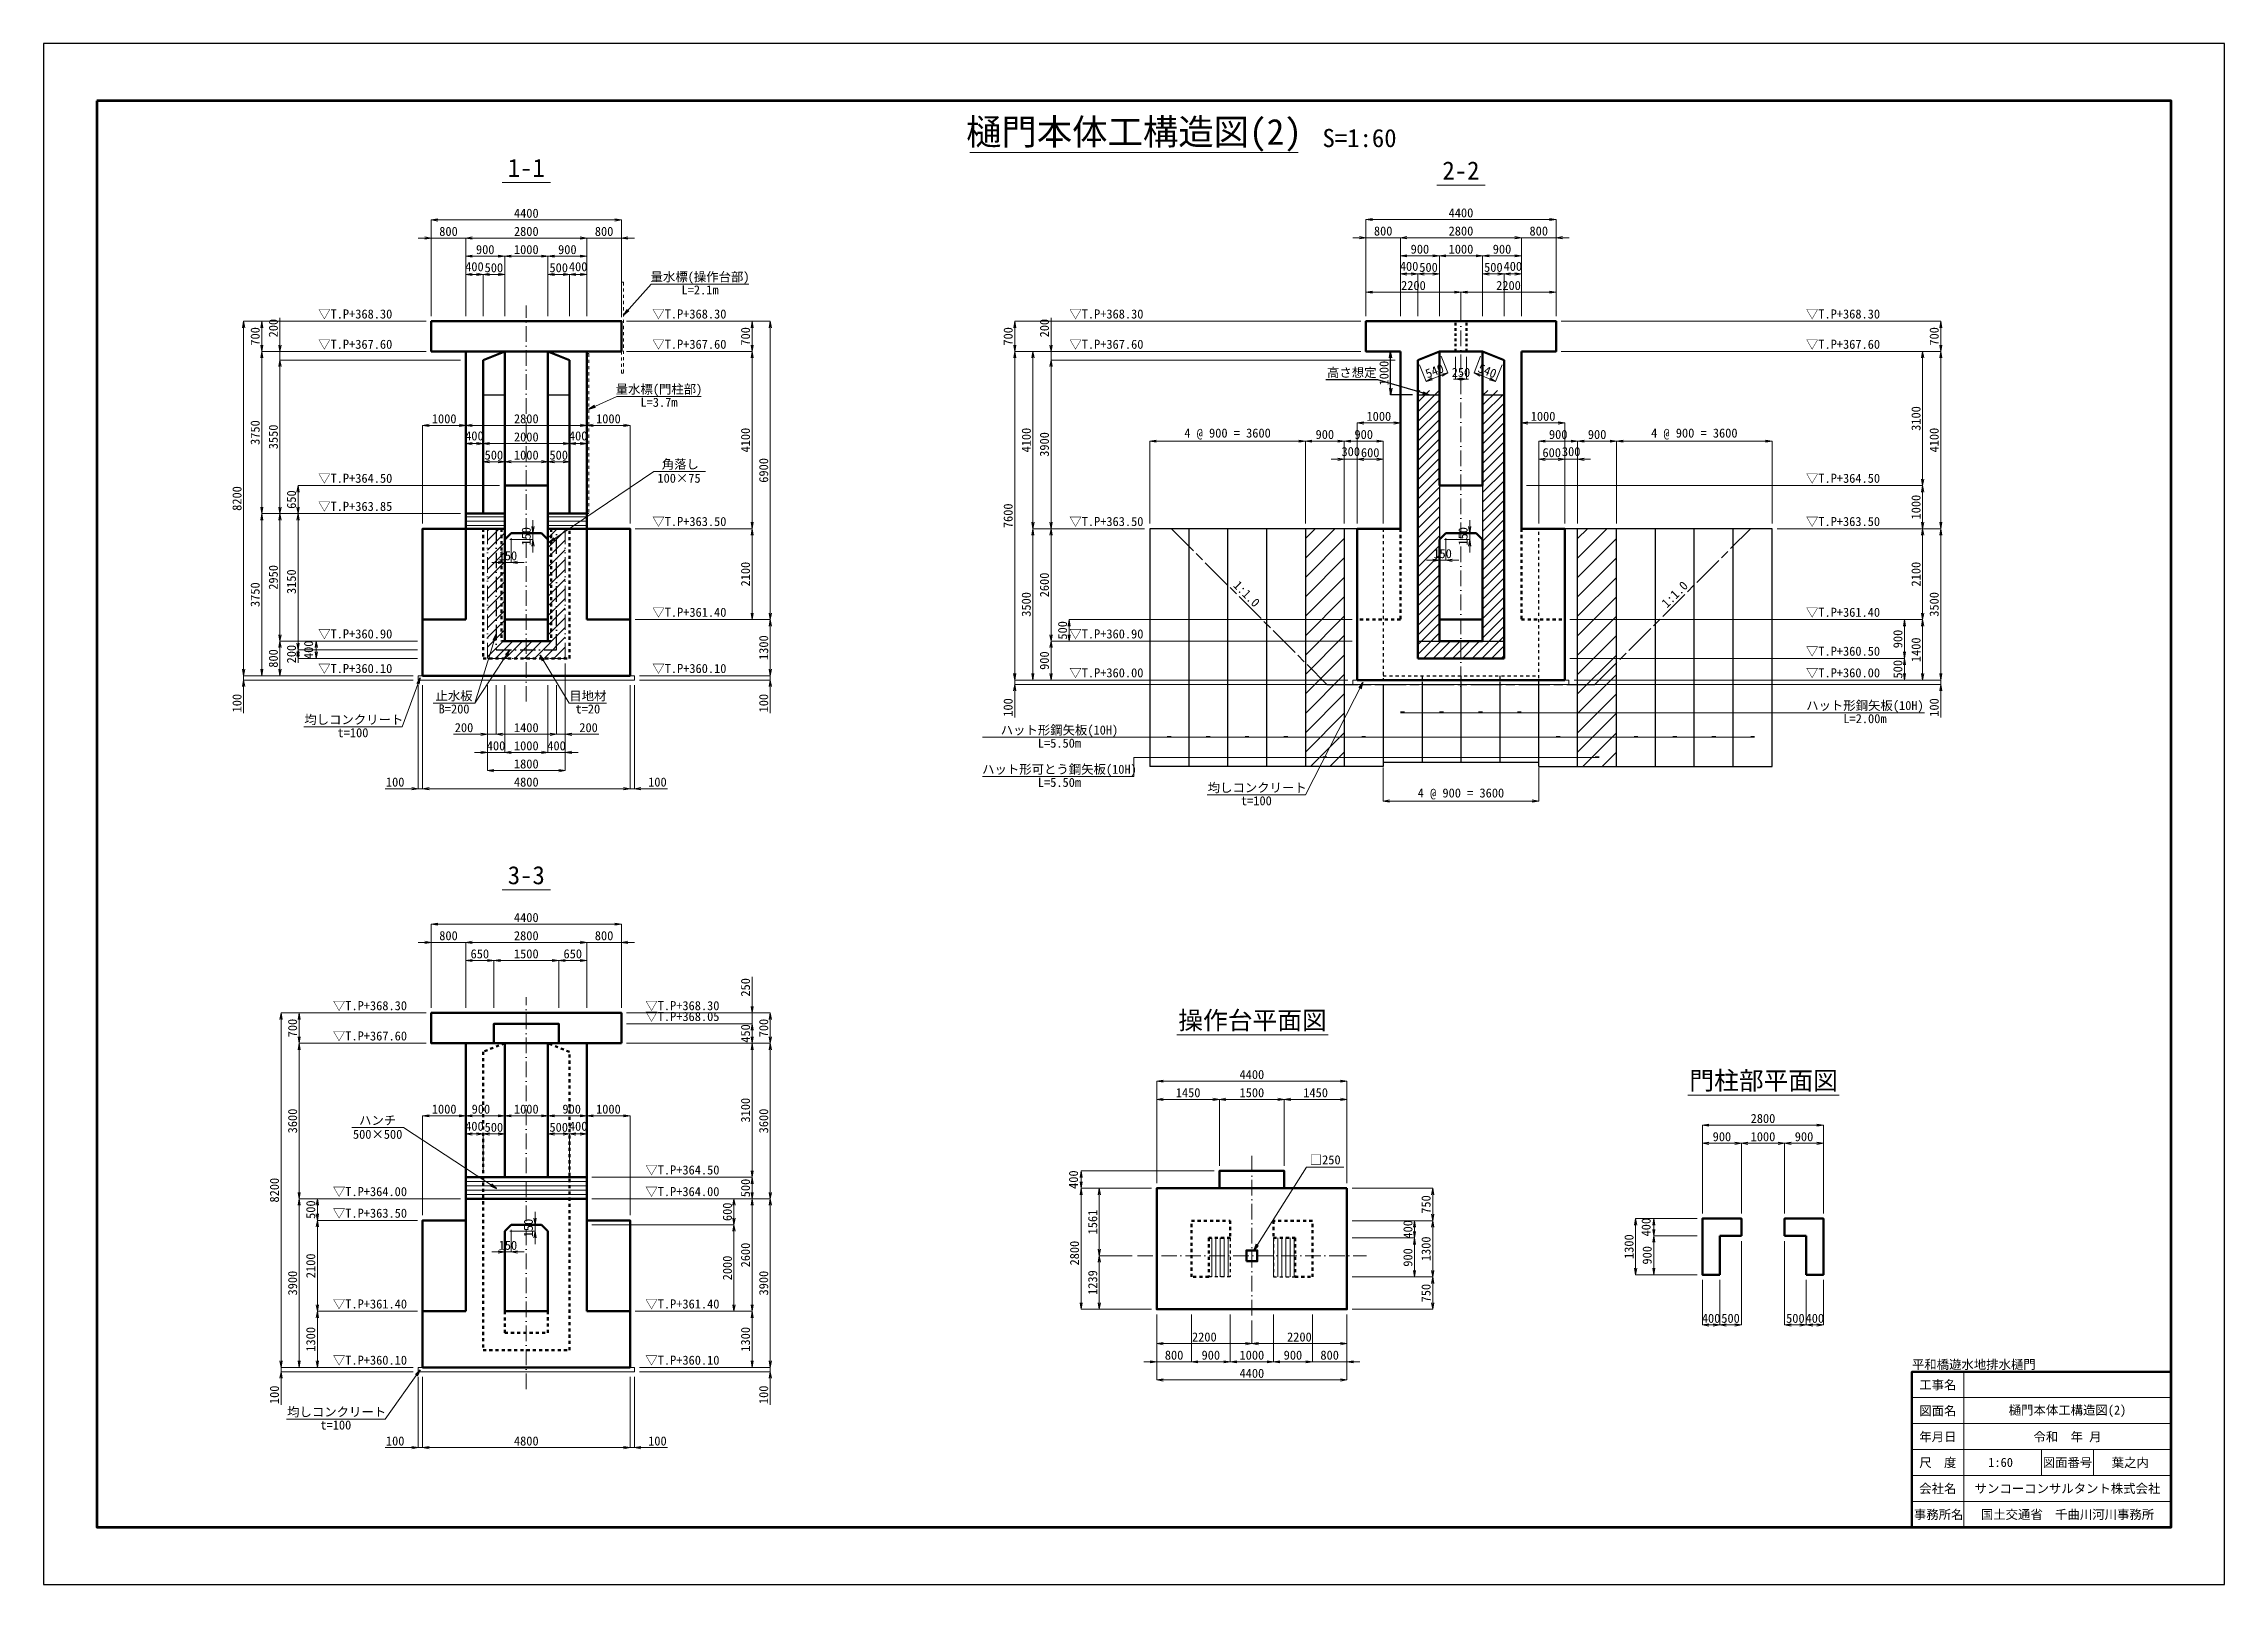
# Model space of a CAD drawing. Header units: millimetres. Extents: x 156724 to 219930, y -98905 to 17820.
# Drawn here: x 169470 to 219930, y -58362 to -22722 of the extents above; entities that cross this region are included whole.
import ezdxf
from ezdxf.enums import TextEntityAlignment as Align

# ---------------------------------------------------------------- set-up
doc = ezdxf.new("R2010")
doc.units = ezdxf.units.MM
doc.header["$LTSCALE"] = 60
doc.header["$PDSIZE"] = 300
for name, pattern in [('SXF_一点短鎖線', [9.25, 6, -1.5, 0.25, -1.5]), ('SXF_一点鎖線', [18.5, 12, -1.5, 3.5, -1.5]), ('SXF_二点短鎖線', [11, 6, -1.5, 0.25, -1.5, 0.25, -1.5]), ('SXF_跳び破線', [12, 6, -6]), ('点線(短)_2', [2, 1, -1])]:
    doc.linetypes.add(name, pattern=pattern)
doc.layers.get('Defpoints').update_dxf_attribs({"color": 151})
for name, color, linetype, lineweight in [('D-BMK', 2, 'SXF_一点短鎖線', 13), ('D-BYP-STR1', 2, 'Continuous', 13), ('D-STR', 1, 'Continuous', 50), ('D-STR-DIM', 7, 'Continuous', 13), ('D-STR-HTXT', 7, 'Continuous', 13), ('D-STR-STR1', 2, 'Continuous', 13), ('D-STR-STR2', 6, 'Continuous', 25), ('D-STR-STR3', 4, 'Continuous', 25), ('D-STR-STR5', 6, 'Continuous', 25), ('D-STR-STR6', 7, 'Continuous', 13), ('D-STR-STR7', 1, 'Continuous', 13), ('D-STR-STRA', 1, 'Continuous', 25), ('D-STR-TXT', 7, 'Continuous', 13), ('D-TTL', 2, 'Continuous', 140), ('D-TTL-FRAM', 2, 'Continuous', 50), ('D-TTL-LINE', 7, 'Continuous', 13), ('D-TTL-TXT', 7, 'Continuous', 13)]:
    doc.layers.add(name, color=color, linetype=linetype, lineweight=lineweight)
doc.layers.add('D-WORK2', color=11, linetype='Continuous', plot=False)
doc.styles.add('MS ゴシック', font='MS Gothic.ttf')
doc.styles.add('ＭＳ ゴシック', font='MS Gothic.ttf')
doc.dimstyles.new('DIM-60', dxfattribs={"dimscale": 60, "dimtxt": 3.5, "dimasz": 2.5, "dimexe": 0, "dimexo": 2, "dimgap": 0.8, "dimtad": 1, "dimdec": 0, "dimzin": 0, "dimdsep": 46, "dimtxsty": 'MS ゴシック', "dimblk": 'OPEN', "dimcen": 0.1, "dimclrd": 256, "dimclre": 256, "dimclrt": 256, "dimaunit": 1, "dimadec": 4, "dimazin": 0, "dimtfac": 1, "dimtdec": 0, "dimtmove": 0, "dimatfit": 3, "dimldrblk": 'OPEN', "dimfxl": 1, "dimtolj": 1, "dimtzin": 0, "dimlwd": -1, "dimlwe": -1, "dimarcsym": 0})
doc.dimstyles.new('DIM-60-F', dxfattribs={"dimscale": 60, "dimtxt": 3.5, "dimasz": 2.5, "dimexe": 0, "dimexo": 2, "dimgap": 0.8, "dimtad": 1, "dimdec": 0, "dimzin": 0, "dimdsep": 46, "dimtxsty": 'MS ゴシック', "dimblk": 'OPEN', "dimcen": 0.1, "dimaunit": 1, "dimadec": 4, "dimazin": 0, "dimtfac": 1, "dimtdec": 0, "dimtmove": 2, "dimatfit": 3, "dimldrblk": 'OPEN', "dimfxl": 1, "dimtolj": 1, "dimtzin": 0, "dimlwd": -1, "dimlwe": -1, "dimarcsym": 2})

msp = doc.modelspace()

# ---------------------------------------------------------------- texts
at = {"layer": 'D-STR-TXT'}
for s, style, p in [('量水標(操作台部)', 'ＭＳ ゴシック', (184658.3, -28283.7)), ('▽T.P+368.30', 'MS ゴシック', (176680, -29143.7)), ('▽T.P+368.30', 'MS ゴシック', (184411.1, -29143.7)), ('▽T.P+368.30', 'MS ゴシック', (194060.4, -29143.7, 129544)), ('▽T.P+368.30', 'MS ゴシック', (211104.7, -29143.7, 129544)), ('▽T.P+367.60', 'MS ゴシック', (176680, -29843.7)), ('▽T.P+367.60', 'MS ゴシック', (184411.1, -29843.7)), ('▽T.P+367.60', 'MS ゴシック', (194060.4, -29843.7)), ('▽T.P+367.60', 'MS ゴシック', (211104.7, -29843.7)), ('量水標(門柱部)', 'ＭＳ ゴシック', (183708.4, -30882.9)), ('▽T.P+364.50', 'MS ゴシック', (176680, -32943.7)), ('角落し', 'MS ゴシック', (184201.8, -32619.4)), ('▽T.P+364.50', 'MS ゴシック', (211104.8, -32943.7)), ('▽T.P+363.85', 'MS ゴシック', (176680, -33593.7)), ('▽T.P+363.50', 'MS ゴシック', (184411.1, -33943.7)), ('▽T.P+363.50', 'MS ゴシック', (194060.3, -33943.7)), ('▽T.P+363.50', 'MS ゴシック', (211104.8, -33943.7)), ('▽T.P+361.40', 'MS ゴシック', (184411.1, -36043.7)), ('▽T.P+361.40', 'MS ゴシック', (211104.8, -36043.7)), ('▽T.P+360.90', 'MS ゴシック', (176680, -36543.7)), ('▽T.P+360.90', 'MS ゴシック', (194060.3, -36543.7)), ('▽T.P+360.50', 'MS ゴシック', (211104.8, -36943.7)), ('▽T.P+360.10', 'MS ゴシック', (176680, -37343.7)), ('▽T.P+360.10', 'MS ゴシック', (184411.1, -37343.7)), ('▽T.P+360.00', 'MS ゴシック', (194060.3, -37443.7)), ('▽T.P+360.00', 'MS ゴシック', (211104.8, -37443.7)), ('止水板', 'MS ゴシック', (178966.9, -37976.6)), ('目地材', 'MS ゴシック', (182062.6, -37976.6)), ('均しコンクリート', 'MS ゴシック', (176647.3, -38526.6)), ('ハット形鋼矢板(10H)', 'MS ゴシック', (211612.6, -38200.7)), ('ハット形鋼矢板(10H)', 'MS ゴシック', (192974.9, -38767.7)), ('ハット形可とう鋼矢板(10H)', 'MS ゴシック', (192974.9, -39675.2)), ('均しコンクリート', 'MS ゴシック', (197550.6, -40100.7)), ('▽T.P+368.30', 'MS ゴシック', (177020.5, -45143.7)), ('▽T.P+368.30', 'MS ゴシック', (184250.1, -45143.7)), ('▽T.P+368.05', 'MS ゴシック', (184250.1, -45393.7)), ('▽T.P+367.60', 'MS ゴシック', (177020.5, -45843.7)), ('ハンチ', 'MS ゴシック', (177198.5, -47795.8)), ('□250', 'MS ゴシック', (199123, -48709.5)), ('▽T.P+364.50', 'MS ゴシック', (184250.1, -48943.7)), ('▽T.P+364.00', 'MS ゴシック', (177020.4, -49443.7)), ('▽T.P+364.00', 'MS ゴシック', (184250.1, -49443.7)), ('▽T.P+363.50', 'MS ゴシック', (177020.4, -49943.7)), ('▽T.P+361.40', 'MS ゴシック', (177020.4, -52043.7)), ('▽T.P+361.40', 'MS ゴシック', (184250.1, -52043.7)), ('▽T.P+360.10', 'MS ゴシック', (177020.4, -53343.7)), ('▽T.P+360.10', 'MS ゴシック', (184250.1, -53343.7)), ('均しコンクリート', 'MS ゴシック', (176250, -54540.8))]:
    msp.add_text(s, height=210, dxfattribs=dict(at, style=style)).set_placement(p, align=Align.BOTTOM_CENTER)
for s, style, p in [('L=2.1m', 'ＭＳ ゴシック', (184658.3, -28313.7)), ('L=3.7m', 'ＭＳ ゴシック', (183708.4, -30912.9)), ('100×75', 'MS ゴシック', (184171.9, -32669.4)), ('B=200', 'MS ゴシック', (178966.9, -38006.6)), ('t=20', 'MS ゴシック', (182062.6, -38006.6)), ('L=2.00m', 'MS ゴシック', (211612.6, -38230.7)), ('t=100', 'MS ゴシック', (176628.1, -38556.6)), ('L=5.50m', 'MS ゴシック', (192974.9, -38797.7)), ('L=5.50m', 'MS ゴシック', (192974.9, -39705.2)), ('t=100', 'MS ゴシック', (197531.4, -40130.7)), ('500×500', 'MS ゴシック', (177198.5, -47845.8)), ('t=100', 'MS ゴシック', (176230.8, -54570.8))]:
    msp.add_text(s, height=210, dxfattribs=dict(at, style=style)).set_placement(p, align=Align.TOP_CENTER)
at = {"layer": 'D-STR-TXT', "style": 'MS ゴシック'}
for rotation, p in [(315, (197189.2, -35568.3)), (45, (207328.7, -35579.6))]:
    msp.add_text('1:1.0', height=210, rotation=rotation, dxfattribs=at).set_placement(p, align=Align.BOTTOM_CENTER)
at = {"layer": 'D-TTL-TXT', "style": 'MS ゴシック'}
for s, height, p in [('樋門本体工構造図(2)', 600, (194699.5, -25242.3)), ('S=1:60', 420, (199918.3, -25242.3)), ('1-1', 420, (180638, -25931.3)), ('2-2', 420, (202264.6, -25993)), ('3-3', 420, (180638, -42293)), ('操作台平面図', 420, (197442.4, -45651.5)), ('門柱部平面図', 420, (209267.8, -47043.8))]:
    msp.add_text(s, height=height, dxfattribs=at).set_placement(p, align=Align.BOTTOM_CENTER)
msp.add_text('平和橋遊水地排水樋門', height=210, dxfattribs=at).set_placement((212699.5, -53442.3), align=Align.BOTTOM_LEFT)
for s, p in [('工事名', (213299.5, -53742.3)), ('図面名', (213299.5, -54342.3)), ('樋門本体工構造図(2)', (216299.5, -54342.3)), ('年月日', (213299.5, -54942.3)), ('令和  年 月', (216299.5, -54942.3)), ('尺\u3000度', (213299.5, -55542.3)), ('1:60', (214751.4, -55542.3)), ('図面番号', (216299.5, -55542.3)), ('葉之内', (217751.4, -55542.3)), ('会社名', (213299.5, -56142.3)), ('サンコーコンサルタント株式会社', (216299.5, -56142.3)), ('事務所名', (213318.8, -56742.3)), ('国土交通省\u3000千曲川河川事務所', (216299.5, -56742.3))]:
    msp.add_text(s, height=210, dxfattribs=at).set_placement(p, align=Align.MIDDLE)
at = {"layer": 'Defpoints', "style": 'MS ゴシック'}
msp.add_text('高さ想定', height=210, dxfattribs=at).set_placement((199738.4, -30498.5), align=Align.BOTTOM_CENTER)

# ---------------------------------------------------------------- blocks, each defined once
blk = doc.blocks.new('_Open')
at = {"color": 0, "linetype": 'ByBlock', "lineweight": -2}
for p, q in [((-1, 0.17), (0, 0)), ((-1, -0.17), (0, 0)), ((0, 0), (-1, 0))]:
    blk.add_line(p, q, dxfattribs=at)
blk = doc.blocks.new('*D305')
at = {"layer": 'D-STR-DIM', "color": 0, "transparency": 16777216}
for p, q in [((180791, -33894), (180791, -33744)), ((180258, -34194), (180791, -34194)), ((180408, -34044), (180791, -34044)), ((180791, -34044), (180791, -34194)), ((180791, -34344), (180791, -34494))]:
    blk.add_line(p, q, dxfattribs=at)
at = {"layer": 'Defpoints', "color": 0, "transparency": 16777216}
for p in [(180138, -34194), (180288, -34044), (180791, -34194)]:
    blk.add_point(p, dxfattribs=at)
at = {"layer": 'D-STR-DIM', "color": 0, "transparency": 16777216, "xscale": 150, "yscale": 150, "zscale": 150}
for p, rotation in [((180791, -34044), 270), ((180791, -34194), 90)]:
    blk.add_blockref('_Open', p, dxfattribs=dict(at, rotation=rotation))
at = {"layer": 'D-STR-DIM', "color": 0, "transparency": 16777216, "insert": (180638, -34119), "char_height": 210, "attachment_point": 5, "rotation": 90, "style": 'MS ゴシック'}
blk.add_mtext('\\A1;150', dxfattribs=at)
blk = doc.blocks.new('*D306')
at = {"layer": 'D-STR-DIM', "color": 0, "transparency": 16777216}
for p, q in [((180288, -34164), (180288, -34723)), ((179988, -34723), (179838, -34723)), ((180138, -34314), (180138, -34723)), ((180288, -34723), (180138, -34723)), ((180438, -34723), (180588, -34723))]:
    blk.add_line(p, q, dxfattribs=at)
at = {"layer": 'Defpoints', "color": 0, "transparency": 16777216}
for p in [(180138, -34194), (180288, -34044), (180138, -34723)]:
    blk.add_point(p, dxfattribs=at)
at = {"layer": 'D-STR-DIM', "color": 0, "transparency": 16777216, "xscale": 150, "yscale": 150, "zscale": 150}
blk.add_blockref('_Open', (180138, -34723), dxfattribs=at)
at = {"layer": 'D-STR-DIM', "color": 0, "transparency": 16777216, "xscale": 150, "yscale": 150, "zscale": 150, "rotation": 180}
blk.add_blockref('_Open', (180288, -34723), dxfattribs=at)
at = {"layer": 'D-STR-DIM', "color": 0, "transparency": 16777216, "insert": (180213, -34570), "char_height": 210, "attachment_point": 5, "style": 'MS ゴシック'}
blk.add_mtext('\\A1;150', dxfattribs=at)
blk = doc.blocks.new('*D307')
at = {"layer": 'D-STR-DIM', "color": 0, "transparency": 16777216}
for p, q in [((178238, -33824), (178238, -31554)), ((178388, -31554), (179088, -31554)), ((179238, -33474), (179238, -31554))]:
    blk.add_line(p, q, dxfattribs=at)
at = {"layer": 'Defpoints', "color": 0, "transparency": 16777216}
for p in [(179238, -31554), (179238, -33594), (178238, -33944)]:
    blk.add_point(p, dxfattribs=at)
at = {"layer": 'D-STR-DIM', "color": 0, "transparency": 16777216, "xscale": 150, "yscale": 150, "zscale": 150, "rotation": 180}
blk.add_blockref('_Open', (178238, -31554), dxfattribs=at)
at = {"layer": 'D-STR-DIM', "color": 0, "transparency": 16777216, "xscale": 150, "yscale": 150, "zscale": 150}
blk.add_blockref('_Open', (179238, -31554), dxfattribs=at)
at = {"layer": 'D-STR-DIM', "color": 0, "transparency": 16777216, "insert": (178738, -31401), "char_height": 210, "attachment_point": 5, "style": 'MS ゴシック'}
blk.add_mtext('\\A1;1000', dxfattribs=at)
blk = doc.blocks.new('*D308')
at = {"layer": 'D-STR-DIM', "color": 0, "transparency": 16777216}
for p, q in [((179238, -33474), (179238, -31554)), ((179388, -31554), (181888, -31554)), ((182038, -33474), (182038, -31554))]:
    blk.add_line(p, q, dxfattribs=at)
at = {"layer": 'Defpoints', "color": 0, "transparency": 16777216}
for p in [(182038, -31554), (179238, -33594), (182038, -33594)]:
    blk.add_point(p, dxfattribs=at)
at = {"layer": 'D-STR-DIM', "color": 0, "transparency": 16777216, "xscale": 150, "yscale": 150, "zscale": 150, "rotation": 180}
blk.add_blockref('_Open', (179238, -31554), dxfattribs=at)
at = {"layer": 'D-STR-DIM', "color": 0, "transparency": 16777216, "xscale": 150, "yscale": 150, "zscale": 150}
blk.add_blockref('_Open', (182038, -31554), dxfattribs=at)
at = {"layer": 'D-STR-DIM', "color": 0, "transparency": 16777216, "insert": (180638, -31401), "char_height": 210, "attachment_point": 5, "style": 'MS ゴシック'}
blk.add_mtext('\\A1;2800', dxfattribs=at)
blk = doc.blocks.new('*D309')
at = {"layer": 'D-STR-DIM', "color": 0, "transparency": 16777216}
for p, q in [((182038, -33474), (182038, -31554)), ((182188, -31554), (182888, -31554)), ((183038, -33824), (183038, -31554))]:
    blk.add_line(p, q, dxfattribs=at)
at = {"layer": 'Defpoints', "color": 0, "transparency": 16777216}
for p in [(183038, -31554), (182038, -33594), (183038, -33944)]:
    blk.add_point(p, dxfattribs=at)
at = {"layer": 'D-STR-DIM', "color": 0, "transparency": 16777216, "xscale": 150, "yscale": 150, "zscale": 150, "rotation": 180}
blk.add_blockref('_Open', (182038, -31554), dxfattribs=at)
at = {"layer": 'D-STR-DIM', "color": 0, "transparency": 16777216, "xscale": 150, "yscale": 150, "zscale": 150}
blk.add_blockref('_Open', (183038, -31554), dxfattribs=at)
at = {"layer": 'D-STR-DIM', "color": 0, "transparency": 16777216, "insert": (182538, -31401), "char_height": 210, "attachment_point": 5, "style": 'MS ゴシック'}
blk.add_mtext('\\A1;1000', dxfattribs=at)
blk = doc.blocks.new('*D310')
at = {"layer": 'D-STR-DIM', "color": 0, "transparency": 16777216}
for p, q in [((179638, -33474), (179638, -31974)), ((179788, -31974), (181488, -31974)), ((181638, -33474), (181638, -31974))]:
    blk.add_line(p, q, dxfattribs=at)
at = {"layer": 'Defpoints', "color": 0, "transparency": 16777216}
for p in [(181638, -31974), (179638, -33594), (181638, -33594)]:
    blk.add_point(p, dxfattribs=at)
at = {"layer": 'D-STR-DIM', "color": 0, "transparency": 16777216, "xscale": 150, "yscale": 150, "zscale": 150, "rotation": 180}
blk.add_blockref('_Open', (179638, -31974), dxfattribs=at)
at = {"layer": 'D-STR-DIM', "color": 0, "transparency": 16777216, "xscale": 150, "yscale": 150, "zscale": 150}
blk.add_blockref('_Open', (181638, -31974), dxfattribs=at)
at = {"layer": 'D-STR-DIM', "color": 0, "transparency": 16777216, "insert": (180638, -31821), "char_height": 210, "attachment_point": 5, "style": 'MS ゴシック'}
blk.add_mtext('\\A1;2000', dxfattribs=at)
blk = doc.blocks.new('*D311')
at = {"layer": 'D-STR-DIM', "color": 0, "transparency": 16777216}
for p, q in [((181638, -33474), (181638, -31974)), ((181788, -31974), (181888, -31974)), ((182038, -33474), (182038, -31974))]:
    blk.add_line(p, q, dxfattribs=at)
at = {"layer": 'Defpoints', "color": 0, "transparency": 16777216}
for p in [(182038, -31974), (181638, -33594), (182038, -33594)]:
    blk.add_point(p, dxfattribs=at)
at = {"layer": 'D-STR-DIM', "color": 0, "transparency": 16777216, "xscale": 150, "yscale": 150, "zscale": 150, "rotation": 180}
blk.add_blockref('_Open', (181638, -31974), dxfattribs=at)
at = {"layer": 'D-STR-DIM', "color": 0, "transparency": 16777216, "xscale": 150, "yscale": 150, "zscale": 150}
blk.add_blockref('_Open', (182038, -31974), dxfattribs=at)
at = {"layer": 'D-STR-DIM', "color": 0, "transparency": 16777216, "insert": (181838, -31797), "char_height": 210, "attachment_point": 5, "style": 'MS ゴシック'}
blk.add_mtext('\\A1;400', dxfattribs=at)
blk = doc.blocks.new('*D312')
at = {"layer": 'D-STR-DIM', "color": 0, "transparency": 16777216}
for p, q in [((179238, -33474), (179238, -31974)), ((179488, -31974), (179388, -31974)), ((179638, -33474), (179638, -31974))]:
    blk.add_line(p, q, dxfattribs=at)
at = {"layer": 'Defpoints', "color": 0, "transparency": 16777216}
for p in [(179238, -31974), (179238, -33594), (179638, -33594)]:
    blk.add_point(p, dxfattribs=at)
at = {"layer": 'D-STR-DIM', "color": 0, "transparency": 16777216, "xscale": 150, "yscale": 150, "zscale": 150, "rotation": 180}
blk.add_blockref('_Open', (179238, -31974), dxfattribs=at)
at = {"layer": 'D-STR-DIM', "color": 0, "transparency": 16777216, "xscale": 150, "yscale": 150, "zscale": 150}
blk.add_blockref('_Open', (179638, -31974), dxfattribs=at)
at = {"layer": 'D-STR-DIM', "color": 0, "transparency": 16777216, "insert": (179438, -31797), "char_height": 210, "attachment_point": 5, "style": 'MS ゴシック'}
blk.add_mtext('\\A1;400', dxfattribs=at)
blk = doc.blocks.new('*D313')
at = {"layer": 'D-STR-DIM', "color": 0, "transparency": 16777216}
for p, q in [((179638, -33474), (179638, -32394)), ((179788, -32394), (179988, -32394)), ((180138, -33474), (180138, -32394))]:
    blk.add_line(p, q, dxfattribs=at)
at = {"layer": 'Defpoints', "color": 0, "transparency": 16777216}
for p in [(180138, -32394), (179638, -33594), (180138, -33594)]:
    blk.add_point(p, dxfattribs=at)
at = {"layer": 'D-STR-DIM', "color": 0, "transparency": 16777216, "xscale": 150, "yscale": 150, "zscale": 150, "rotation": 180}
blk.add_blockref('_Open', (179638, -32394), dxfattribs=at)
at = {"layer": 'D-STR-DIM', "color": 0, "transparency": 16777216, "xscale": 150, "yscale": 150, "zscale": 150}
blk.add_blockref('_Open', (180138, -32394), dxfattribs=at)
at = {"layer": 'D-STR-DIM', "color": 0, "transparency": 16777216, "insert": (179888, -32241), "char_height": 210, "attachment_point": 5, "style": 'MS ゴシック'}
blk.add_mtext('\\A1;500', dxfattribs=at)
blk = doc.blocks.new('*D314')
at = {"layer": 'D-STR-DIM', "color": 0, "transparency": 16777216}
for p, q in [((181138, -33474), (181138, -32394)), ((181488, -32394), (181288, -32394)), ((181638, -33474), (181638, -32394))]:
    blk.add_line(p, q, dxfattribs=at)
at = {"layer": 'Defpoints', "color": 0, "transparency": 16777216}
for p in [(181138, -32394), (181138, -33594), (181638, -33594)]:
    blk.add_point(p, dxfattribs=at)
at = {"layer": 'D-STR-DIM', "color": 0, "transparency": 16777216, "xscale": 150, "yscale": 150, "zscale": 150, "rotation": 180}
blk.add_blockref('_Open', (181138, -32394), dxfattribs=at)
at = {"layer": 'D-STR-DIM', "color": 0, "transparency": 16777216, "xscale": 150, "yscale": 150, "zscale": 150}
blk.add_blockref('_Open', (181638, -32394), dxfattribs=at)
at = {"layer": 'D-STR-DIM', "color": 0, "transparency": 16777216, "insert": (181388, -32241), "char_height": 210, "attachment_point": 5, "style": 'MS ゴシック'}
blk.add_mtext('\\A1;500', dxfattribs=at)
blk = doc.blocks.new('*D315')
at = {"layer": 'D-STR-DIM', "color": 0, "transparency": 16777216}
for p, q in [((180138, -33474), (180138, -32394)), ((180288, -32394), (180988, -32394)), ((181138, -33474), (181138, -32394))]:
    blk.add_line(p, q, dxfattribs=at)
at = {"layer": 'Defpoints', "color": 0, "transparency": 16777216}
for p in [(181138, -32394), (180138, -33594), (181138, -33594)]:
    blk.add_point(p, dxfattribs=at)
at = {"layer": 'D-STR-DIM', "color": 0, "transparency": 16777216, "xscale": 150, "yscale": 150, "zscale": 150, "rotation": 180}
blk.add_blockref('_Open', (180138, -32394), dxfattribs=at)
at = {"layer": 'D-STR-DIM', "color": 0, "transparency": 16777216, "xscale": 150, "yscale": 150, "zscale": 150}
blk.add_blockref('_Open', (181138, -32394), dxfattribs=at)
at = {"layer": 'D-STR-DIM', "color": 0, "transparency": 16777216, "insert": (180638, -32241), "char_height": 210, "attachment_point": 5, "style": 'MS ゴシック'}
blk.add_mtext('\\A1;1000', dxfattribs=at)
blk = doc.blocks.new('*D316')
at = {"layer": 'D-STR-DIM', "color": 0, "transparency": 16777216}
for p, q in [((178238, -37564), (178238, -39958)), ((183038, -37564), (183038, -39958)), ((178388, -39958), (182888, -39958))]:
    blk.add_line(p, q, dxfattribs=at)
at = {"layer": 'Defpoints', "color": 0, "transparency": 16777216}
for p in [(178238, -37444, -323860), (183038, -37444, -323860), (183038, -39958)]:
    blk.add_point(p, dxfattribs=at)
at = {"layer": 'D-STR-DIM', "color": 0, "transparency": 16777216, "xscale": 150, "yscale": 150, "zscale": 150, "rotation": 180}
blk.add_blockref('_Open', (178238, -39958), dxfattribs=at)
at = {"layer": 'D-STR-DIM', "color": 0, "transparency": 16777216, "xscale": 150, "yscale": 150, "zscale": 150}
blk.add_blockref('_Open', (183038, -39958), dxfattribs=at)
at = {"layer": 'D-STR-DIM', "color": 0, "transparency": 16777216, "insert": (180638, -39805), "char_height": 210, "attachment_point": 5, "style": 'MS ゴシック'}
blk.add_mtext('\\A1;4800', dxfattribs=at)
blk = doc.blocks.new('*D317')
at = {"layer": 'D-STR-DIM', "color": 0, "transparency": 16777216}
for p, q in [((183038, -37564), (183038, -39958)), ((183138, -37564), (183138, -39958)), ((182888, -39958), (182738, -39958)), ((183038, -39958), (183138, -39958)), ((183288, -39958), (183906, -39958))]:
    blk.add_line(p, q, dxfattribs=at)
at = {"layer": 'Defpoints', "color": 0, "transparency": 16777216}
for p in [(183038, -37444, -323860), (183138, -37444, -323860), (183138, -39958)]:
    blk.add_point(p, dxfattribs=at)
at = {"layer": 'D-STR-DIM', "color": 0, "transparency": 16777216, "xscale": 150, "yscale": 150, "zscale": 150}
blk.add_blockref('_Open', (183038, -39958), dxfattribs=at)
at = {"layer": 'D-STR-DIM', "color": 0, "transparency": 16777216, "xscale": 150, "yscale": 150, "zscale": 150, "rotation": 180}
blk.add_blockref('_Open', (183138, -39958), dxfattribs=at)
at = {"layer": 'D-STR-DIM', "color": 0, "transparency": 16777216, "insert": (183672, -39805), "char_height": 210, "attachment_point": 5, "style": 'MS ゴシック'}
blk.add_mtext('\\A1;100', dxfattribs=at)
blk = doc.blocks.new('*D318')
at = {"layer": 'D-STR-DIM', "color": 0, "transparency": 16777216}
for p, q in [((178138, -37564), (178138, -39958)), ((178238, -37564), (178238, -39958)), ((177988, -39958), (177370, -39958)), ((178238, -39958), (178138, -39958)), ((178388, -39958), (178538, -39958))]:
    blk.add_line(p, q, dxfattribs=at)
at = {"layer": 'Defpoints', "color": 0, "transparency": 16777216}
for p in [(178138, -37444, -323860), (178238, -37444, -323860), (178138, -39958)]:
    blk.add_point(p, dxfattribs=at)
at = {"layer": 'D-STR-DIM', "color": 0, "transparency": 16777216, "xscale": 150, "yscale": 150, "zscale": 150}
blk.add_blockref('_Open', (178138, -39958), dxfattribs=at)
at = {"layer": 'D-STR-DIM', "color": 0, "transparency": 16777216, "xscale": 150, "yscale": 150, "zscale": 150, "rotation": 180}
blk.add_blockref('_Open', (178238, -39958), dxfattribs=at)
at = {"layer": 'D-STR-DIM', "color": 0, "transparency": 16777216, "insert": (177604, -39805), "char_height": 210, "attachment_point": 5, "style": 'MS ゴシック'}
blk.add_mtext('\\A1;100', dxfattribs=at)
blk = doc.blocks.new('*D319')
at = {"layer": 'D-STR-DIM', "color": 0, "transparency": 16777216}
for p, q in [((178288, -27220), (178138, -27220)), ((178438, -29024), (178438, -27220)), ((178438, -27220), (178588, -27220)), ((178588, -27220), (179088, -27220)), ((179238, -27220), (179088, -27220)), ((179238, -29024), (179238, -27220)), ((179388, -27220), (179538, -27220))]:
    blk.add_line(p, q, dxfattribs=at)
at = {"layer": 'Defpoints', "color": 0, "transparency": 16777216}
for p in [(179238, -27220), (178438, -29144), (179238, -29144)]:
    blk.add_point(p, dxfattribs=at)
at = {"layer": 'D-STR-DIM', "color": 0, "transparency": 16777216, "xscale": 150, "yscale": 150, "zscale": 150}
blk.add_blockref('_Open', (178438, -27220), dxfattribs=at)
at = {"layer": 'D-STR-DIM', "color": 0, "transparency": 16777216, "xscale": 150, "yscale": 150, "zscale": 150, "rotation": 180}
blk.add_blockref('_Open', (179238, -27220), dxfattribs=at)
at = {"layer": 'D-STR-DIM', "color": 0, "transparency": 16777216, "insert": (178838, -27067), "char_height": 210, "attachment_point": 5, "style": 'MS ゴシック'}
blk.add_mtext('\\A1;800', dxfattribs=at)
blk = doc.blocks.new('*D320')
at = {"layer": 'D-STR-DIM', "color": 0, "transparency": 16777216}
for p, q in [((179238, -29024), (179238, -27640)), ((179388, -27640), (179988, -27640)), ((180138, -29024), (180138, -27640))]:
    blk.add_line(p, q, dxfattribs=at)
at = {"layer": 'Defpoints', "color": 0, "transparency": 16777216}
for p in [(180138, -27640), (179238, -29144), (180138, -29144)]:
    blk.add_point(p, dxfattribs=at)
at = {"layer": 'D-STR-DIM', "color": 0, "transparency": 16777216, "xscale": 150, "yscale": 150, "zscale": 150, "rotation": 180}
blk.add_blockref('_Open', (179238, -27640), dxfattribs=at)
at = {"layer": 'D-STR-DIM', "color": 0, "transparency": 16777216, "xscale": 150, "yscale": 150, "zscale": 150}
blk.add_blockref('_Open', (180138, -27640), dxfattribs=at)
at = {"layer": 'D-STR-DIM', "color": 0, "transparency": 16777216, "insert": (179688, -27487), "char_height": 210, "attachment_point": 5, "style": 'MS ゴシック'}
blk.add_mtext('\\A1;900', dxfattribs=at)
blk = doc.blocks.new('*D321')
at = {"layer": 'D-STR-DIM', "color": 0, "transparency": 16777216}
for p, q in [((180138, -29024), (180138, -27640)), ((180288, -27640), (180988, -27640)), ((181138, -29024), (181138, -27640))]:
    blk.add_line(p, q, dxfattribs=at)
at = {"layer": 'Defpoints', "color": 0, "transparency": 16777216}
for p in [(181138, -27640), (180138, -29144), (181138, -29144)]:
    blk.add_point(p, dxfattribs=at)
at = {"layer": 'D-STR-DIM', "color": 0, "transparency": 16777216, "xscale": 150, "yscale": 150, "zscale": 150, "rotation": 180}
blk.add_blockref('_Open', (180138, -27640), dxfattribs=at)
at = {"layer": 'D-STR-DIM', "color": 0, "transparency": 16777216, "xscale": 150, "yscale": 150, "zscale": 150}
blk.add_blockref('_Open', (181138, -27640), dxfattribs=at)
at = {"layer": 'D-STR-DIM', "color": 0, "transparency": 16777216, "insert": (180638, -27487), "char_height": 210, "attachment_point": 5, "style": 'MS ゴシック'}
blk.add_mtext('\\A1;1000', dxfattribs=at)
blk = doc.blocks.new('*D322')
at = {"layer": 'D-STR-DIM', "color": 0, "transparency": 16777216}
for p, q in [((181138, -29024), (181138, -27640)), ((181288, -27640), (181888, -27640)), ((182038, -29024), (182038, -27640))]:
    blk.add_line(p, q, dxfattribs=at)
at = {"layer": 'Defpoints', "color": 0, "transparency": 16777216}
for p in [(182038, -27640), (181138, -29144), (182038, -29144)]:
    blk.add_point(p, dxfattribs=at)
at = {"layer": 'D-STR-DIM', "color": 0, "transparency": 16777216, "xscale": 150, "yscale": 150, "zscale": 150, "rotation": 180}
blk.add_blockref('_Open', (181138, -27640), dxfattribs=at)
at = {"layer": 'D-STR-DIM', "color": 0, "transparency": 16777216, "xscale": 150, "yscale": 150, "zscale": 150}
blk.add_blockref('_Open', (182038, -27640), dxfattribs=at)
at = {"layer": 'D-STR-DIM', "color": 0, "transparency": 16777216, "insert": (181588, -27487), "char_height": 210, "attachment_point": 5, "style": 'MS ゴシック'}
blk.add_mtext('\\A1;900', dxfattribs=at)
blk = doc.blocks.new('*D323')
at = {"layer": 'D-STR-DIM', "color": 0, "transparency": 16777216}
for p, q in [((178438, -29024), (178438, -26800)), ((178588, -26800), (182688, -26800)), ((182838, -29024), (182838, -26800))]:
    blk.add_line(p, q, dxfattribs=at)
at = {"layer": 'Defpoints', "color": 0, "transparency": 16777216}
for p in [(182838, -26800), (178438, -29144), (182838, -29144)]:
    blk.add_point(p, dxfattribs=at)
at = {"layer": 'D-STR-DIM', "color": 0, "transparency": 16777216, "xscale": 150, "yscale": 150, "zscale": 150, "rotation": 180}
blk.add_blockref('_Open', (178438, -26800), dxfattribs=at)
at = {"layer": 'D-STR-DIM', "color": 0, "transparency": 16777216, "xscale": 150, "yscale": 150, "zscale": 150}
blk.add_blockref('_Open', (182838, -26800), dxfattribs=at)
at = {"layer": 'D-STR-DIM', "color": 0, "transparency": 16777216, "insert": (180638, -26647), "char_height": 210, "attachment_point": 5, "style": 'MS ゴシック'}
blk.add_mtext('\\A1;4400', dxfattribs=at)
blk = doc.blocks.new('*D324')
at = {"layer": 'D-STR-DIM', "color": 0, "transparency": 16777216}
for p, q in [((179238, -29024), (179238, -27220)), ((179388, -27220), (181888, -27220)), ((182038, -29024), (182038, -27220))]:
    blk.add_line(p, q, dxfattribs=at)
at = {"layer": 'Defpoints', "color": 0, "transparency": 16777216}
for p in [(182038, -27220), (179238, -29144), (182038, -29144)]:
    blk.add_point(p, dxfattribs=at)
at = {"layer": 'D-STR-DIM', "color": 0, "transparency": 16777216, "xscale": 150, "yscale": 150, "zscale": 150, "rotation": 180}
blk.add_blockref('_Open', (179238, -27220), dxfattribs=at)
at = {"layer": 'D-STR-DIM', "color": 0, "transparency": 16777216, "xscale": 150, "yscale": 150, "zscale": 150}
blk.add_blockref('_Open', (182038, -27220), dxfattribs=at)
at = {"layer": 'D-STR-DIM', "color": 0, "transparency": 16777216, "insert": (180638, -27067), "char_height": 210, "attachment_point": 5, "style": 'MS ゴシック'}
blk.add_mtext('\\A1;2800', dxfattribs=at)
blk = doc.blocks.new('*D325')
at = {"layer": 'D-STR-DIM', "color": 0, "transparency": 16777216}
for p, q in [((179638, -29024), (179638, -28060)), ((179788, -28060), (179988, -28060)), ((180138, -29024), (180138, -28060))]:
    blk.add_line(p, q, dxfattribs=at)
at = {"layer": 'Defpoints', "color": 0, "transparency": 16777216}
for p in [(180138, -28060), (179638, -29144), (180138, -29144)]:
    blk.add_point(p, dxfattribs=at)
at = {"layer": 'D-STR-DIM', "color": 0, "transparency": 16777216, "xscale": 150, "yscale": 150, "zscale": 150, "rotation": 180}
blk.add_blockref('_Open', (179638, -28060), dxfattribs=at)
at = {"layer": 'D-STR-DIM', "color": 0, "transparency": 16777216, "xscale": 150, "yscale": 150, "zscale": 150}
blk.add_blockref('_Open', (180138, -28060), dxfattribs=at)
at = {"layer": 'D-STR-DIM', "color": 0, "transparency": 16777216, "insert": (179888, -27907), "char_height": 210, "attachment_point": 5, "style": 'MS ゴシック'}
blk.add_mtext('\\A1;500', dxfattribs=at)
blk = doc.blocks.new('*D326')
at = {"layer": 'D-STR-DIM', "color": 0, "transparency": 16777216}
for p, q in [((179238, -29024), (179238, -28060)), ((179488, -28060), (179388, -28060)), ((179638, -29024), (179638, -28060))]:
    blk.add_line(p, q, dxfattribs=at)
at = {"layer": 'Defpoints', "color": 0, "transparency": 16777216}
for p in [(179238, -28060), (179238, -29144), (179638, -29144)]:
    blk.add_point(p, dxfattribs=at)
at = {"layer": 'D-STR-DIM', "color": 0, "transparency": 16777216, "xscale": 150, "yscale": 150, "zscale": 150, "rotation": 180}
blk.add_blockref('_Open', (179238, -28060), dxfattribs=at)
at = {"layer": 'D-STR-DIM', "color": 0, "transparency": 16777216, "xscale": 150, "yscale": 150, "zscale": 150}
blk.add_blockref('_Open', (179638, -28060), dxfattribs=at)
at = {"layer": 'D-STR-DIM', "color": 0, "transparency": 16777216, "insert": (179438, -27883), "char_height": 210, "attachment_point": 5, "style": 'MS ゴシック'}
blk.add_mtext('\\A1;400', dxfattribs=at)
blk = doc.blocks.new('*D327')
at = {"layer": 'D-STR-DIM', "color": 0, "transparency": 16777216}
for p, q in [((181138, -29024), (181138, -28060)), ((181488, -28060), (181288, -28060)), ((181638, -29024), (181638, -28060))]:
    blk.add_line(p, q, dxfattribs=at)
at = {"layer": 'Defpoints', "color": 0, "transparency": 16777216}
for p in [(181138, -28060), (181138, -29144), (181638, -29144)]:
    blk.add_point(p, dxfattribs=at)
at = {"layer": 'D-STR-DIM', "color": 0, "transparency": 16777216, "xscale": 150, "yscale": 150, "zscale": 150, "rotation": 180}
blk.add_blockref('_Open', (181138, -28060), dxfattribs=at)
at = {"layer": 'D-STR-DIM', "color": 0, "transparency": 16777216, "xscale": 150, "yscale": 150, "zscale": 150}
blk.add_blockref('_Open', (181638, -28060), dxfattribs=at)
at = {"layer": 'D-STR-DIM', "color": 0, "transparency": 16777216, "insert": (181388, -27907), "char_height": 210, "attachment_point": 5, "style": 'MS ゴシック'}
blk.add_mtext('\\A1;500', dxfattribs=at)
blk = doc.blocks.new('*D328')
at = {"layer": 'D-STR-DIM', "color": 0, "transparency": 16777216}
for p, q in [((181638, -29024), (181638, -28060)), ((181788, -28060), (181888, -28060)), ((182038, -29024), (182038, -28060))]:
    blk.add_line(p, q, dxfattribs=at)
at = {"layer": 'Defpoints', "color": 0, "transparency": 16777216}
for p in [(182038, -28060), (181638, -29144), (182038, -29144)]:
    blk.add_point(p, dxfattribs=at)
at = {"layer": 'D-STR-DIM', "color": 0, "transparency": 16777216, "xscale": 150, "yscale": 150, "zscale": 150, "rotation": 180}
blk.add_blockref('_Open', (181638, -28060), dxfattribs=at)
at = {"layer": 'D-STR-DIM', "color": 0, "transparency": 16777216, "xscale": 150, "yscale": 150, "zscale": 150}
blk.add_blockref('_Open', (182038, -28060), dxfattribs=at)
at = {"layer": 'D-STR-DIM', "color": 0, "transparency": 16777216, "insert": (181838, -27883), "char_height": 210, "attachment_point": 5, "style": 'MS ゴシック'}
blk.add_mtext('\\A1;400', dxfattribs=at)
blk = doc.blocks.new('*D329')
at = {"layer": 'D-STR-DIM', "color": 0, "transparency": 16777216}
for p, q in [((181888, -27220), (181738, -27220)), ((182038, -29024), (182038, -27220)), ((182038, -27220), (182188, -27220)), ((182688, -27220), (182188, -27220)), ((182838, -27220), (182688, -27220)), ((182838, -29024), (182838, -27220)), ((182988, -27220), (183138, -27220))]:
    blk.add_line(p, q, dxfattribs=at)
at = {"layer": 'Defpoints', "color": 0, "transparency": 16777216}
for p in [(182038, -27220), (182038, -29144), (182838, -29144)]:
    blk.add_point(p, dxfattribs=at)
at = {"layer": 'D-STR-DIM', "color": 0, "transparency": 16777216, "xscale": 150, "yscale": 150, "zscale": 150}
blk.add_blockref('_Open', (182038, -27220), dxfattribs=at)
at = {"layer": 'D-STR-DIM', "color": 0, "transparency": 16777216, "xscale": 150, "yscale": 150, "zscale": 150, "rotation": 180}
blk.add_blockref('_Open', (182838, -27220), dxfattribs=at)
at = {"layer": 'D-STR-DIM', "color": 0, "transparency": 16777216, "insert": (182438, -27067), "char_height": 210, "attachment_point": 5, "style": 'MS ゴシック'}
blk.add_mtext('\\A1;800', dxfattribs=at)
blk = doc.blocks.new('*D330')
at = {"layer": 'D-STR-DIM', "color": 0, "transparency": 16777216}
for p, q in [((182958, -29144), (185864, -29144)), ((185864, -29694), (185864, -29294)), ((182958, -29844), (185864, -29844))]:
    blk.add_line(p, q, dxfattribs=at)
at = {"layer": 'Defpoints', "color": 0, "transparency": 16777216}
for p in [(182838, -29144), (185864, -29144), (182838, -29844)]:
    blk.add_point(p, dxfattribs=at)
at = {"layer": 'D-STR-DIM', "color": 0, "transparency": 16777216, "xscale": 150, "yscale": 150, "zscale": 150}
for p, rotation in [((185864, -29144), 90), ((185864, -29844), 270)]:
    blk.add_blockref('_Open', p, dxfattribs=dict(at, rotation=rotation))
at = {"layer": 'D-STR-DIM', "color": 0, "transparency": 16777216, "insert": (185711, -29494), "char_height": 210, "attachment_point": 5, "rotation": 90, "style": 'MS ゴシック'}
blk.add_mtext('\\A1;700', dxfattribs=at)
blk = doc.blocks.new('*D331')
at = {"layer": 'D-STR-DIM', "color": 0, "transparency": 16777216}
for p, q in [((182958, -29844), (185864, -29844)), ((185864, -29994), (185864, -33794)), ((183158, -33944), (185864, -33944))]:
    blk.add_line(p, q, dxfattribs=at)
at = {"layer": 'Defpoints', "color": 0, "transparency": 16777216}
for p in [(182838, -29844), (183038, -33944), (185864, -33944)]:
    blk.add_point(p, dxfattribs=at)
at = {"layer": 'D-STR-DIM', "color": 0, "transparency": 16777216, "xscale": 150, "yscale": 150, "zscale": 150}
for p, rotation in [((185864, -29844), 90), ((185864, -33944), 270)]:
    blk.add_blockref('_Open', p, dxfattribs=dict(at, rotation=rotation))
at = {"layer": 'D-STR-DIM', "color": 0, "transparency": 16777216, "insert": (185711, -31894), "char_height": 210, "attachment_point": 5, "rotation": 90, "style": 'MS ゴシック'}
blk.add_mtext('\\A1;4100', dxfattribs=at)
blk = doc.blocks.new('*D332')
at = {"layer": 'D-STR-DIM', "color": 0, "transparency": 16777216}
for p, q in [((183158, -33944), (185864, -33944)), ((185864, -34094), (185864, -35894)), ((183158, -36044), (185864, -36044))]:
    blk.add_line(p, q, dxfattribs=at)
at = {"layer": 'Defpoints', "color": 0, "transparency": 16777216}
for p in [(183038, -33944), (183038, -36044), (185864, -36044)]:
    blk.add_point(p, dxfattribs=at)
at = {"layer": 'D-STR-DIM', "color": 0, "transparency": 16777216, "xscale": 150, "yscale": 150, "zscale": 150}
for p, rotation in [((185864, -33944), 90), ((185864, -36044), 270)]:
    blk.add_blockref('_Open', p, dxfattribs=dict(at, rotation=rotation))
at = {"layer": 'D-STR-DIM', "color": 0, "transparency": 16777216, "insert": (185711, -34994), "char_height": 210, "attachment_point": 5, "rotation": 90, "style": 'MS ゴシック'}
blk.add_mtext('\\A1;2100', dxfattribs=at)
blk = doc.blocks.new('*D333')
at = {"layer": 'D-STR-DIM', "color": 0, "transparency": 16777216}
for p, q in [((183158, -36044), (186284, -36044)), ((186284, -36194), (186284, -37194)), ((183258, -37344), (186284, -37344))]:
    blk.add_line(p, q, dxfattribs=at)
at = {"layer": 'Defpoints', "color": 0, "transparency": 16777216}
for p in [(183038, -36044), (183138, -37344), (186284, -37344)]:
    blk.add_point(p, dxfattribs=at)
at = {"layer": 'D-STR-DIM', "color": 0, "transparency": 16777216, "xscale": 150, "yscale": 150, "zscale": 150}
for p, rotation in [((186284, -36044), 90), ((186284, -37344), 270)]:
    blk.add_blockref('_Open', p, dxfattribs=dict(at, rotation=rotation))
at = {"layer": 'D-STR-DIM', "color": 0, "transparency": 16777216, "insert": (186131, -36694), "char_height": 210, "attachment_point": 5, "rotation": 90, "style": 'MS ゴシック'}
blk.add_mtext('\\A1;1300', dxfattribs=at)
blk = doc.blocks.new('*D334')
at = {"layer": 'D-STR-DIM', "color": 0, "transparency": 16777216}
for p, q in [((182958, -29144), (186284, -29144)), ((186284, -35894), (186284, -29294)), ((183158, -36044), (186284, -36044))]:
    blk.add_line(p, q, dxfattribs=at)
at = {"layer": 'Defpoints', "color": 0, "transparency": 16777216}
for p in [(182838, -29144), (186284, -29144), (183038, -36044)]:
    blk.add_point(p, dxfattribs=at)
at = {"layer": 'D-STR-DIM', "color": 0, "transparency": 16777216, "xscale": 150, "yscale": 150, "zscale": 150}
for p, rotation in [((186284, -29144), 90), ((186284, -36044), 270)]:
    blk.add_blockref('_Open', p, dxfattribs=dict(at, rotation=rotation))
at = {"layer": 'D-STR-DIM', "color": 0, "transparency": 16777216, "insert": (186131, -32594), "char_height": 210, "attachment_point": 5, "rotation": 90, "style": 'MS ゴシック'}
blk.add_mtext('\\A1;6900', dxfattribs=at)
blk = doc.blocks.new('*D335')
at = {"layer": 'D-STR-DIM', "color": 0, "transparency": 16777216}
for p, q in [((186284, -37194), (186284, -37044)), ((183258, -37344), (186284, -37344)), ((183258, -37444), (186284, -37444)), ((186284, -37344), (186284, -37444)), ((186284, -37594), (186284, -38212))]:
    blk.add_line(p, q, dxfattribs=at)
at = {"layer": 'Defpoints', "color": 0, "transparency": 16777216}
for p in [(183138, -37344), (183138, -37444), (186284, -37444)]:
    blk.add_point(p, dxfattribs=at)
at = {"layer": 'D-STR-DIM', "color": 0, "transparency": 16777216, "xscale": 150, "yscale": 150, "zscale": 150}
for p, rotation in [((186284, -37344), 270), ((186284, -37444), 90)]:
    blk.add_blockref('_Open', p, dxfattribs=dict(at, rotation=rotation))
at = {"layer": 'D-STR-DIM', "color": 0, "transparency": 16777216, "insert": (186131, -37978), "char_height": 210, "attachment_point": 5, "rotation": 90, "style": 'MS ゴシック'}
blk.add_mtext('\\A1;100', dxfattribs=at)
blk = doc.blocks.new('*D336')
at = {"layer": 'D-STR-DIM', "color": 0, "transparency": 16777216}
for p, q in [((178318, -29144), (174098, -29144)), ((174098, -29294), (174098, -37194)), ((178018, -37344), (174098, -37344))]:
    blk.add_line(p, q, dxfattribs=at)
at = {"layer": 'Defpoints', "color": 0, "transparency": 16777216}
for p in [(178438, -29144), (174098, -37344), (178138, -37344)]:
    blk.add_point(p, dxfattribs=at)
at = {"layer": 'D-STR-DIM', "color": 0, "transparency": 16777216, "xscale": 150, "yscale": 150, "zscale": 150}
for p, rotation in [((174098, -29144), 90), ((174098, -37344), 270)]:
    blk.add_blockref('_Open', p, dxfattribs=dict(at, rotation=rotation))
at = {"layer": 'D-STR-DIM', "color": 0, "transparency": 16777216, "insert": (173945, -33244), "char_height": 210, "attachment_point": 5, "rotation": 90, "style": 'MS ゴシック'}
blk.add_mtext('\\A1;8200', dxfattribs=at)
blk = doc.blocks.new('*D337')
at = {"layer": 'D-STR-DIM', "color": 0, "transparency": 16777216}
for p, q in [((178318, -29144), (174518, -29144)), ((174518, -29694), (174518, -29294)), ((178318, -29844), (174518, -29844))]:
    blk.add_line(p, q, dxfattribs=at)
at = {"layer": 'Defpoints', "color": 0, "transparency": 16777216}
for p in [(174518, -29144), (178438, -29144), (178438, -29844)]:
    blk.add_point(p, dxfattribs=at)
at = {"layer": 'D-STR-DIM', "color": 0, "transparency": 16777216, "xscale": 150, "yscale": 150, "zscale": 150}
for p, rotation in [((174518, -29144), 90), ((174518, -29844), 270)]:
    blk.add_blockref('_Open', p, dxfattribs=dict(at, rotation=rotation))
at = {"layer": 'D-STR-DIM', "color": 0, "transparency": 16777216, "insert": (174365, -29494), "char_height": 210, "attachment_point": 5, "rotation": 90, "style": 'MS ゴシック'}
blk.add_mtext('\\A1;700', dxfattribs=at)
blk = doc.blocks.new('*D338')
at = {"layer": 'D-STR-DIM', "color": 0, "transparency": 16777216}
for p, q in [((178318, -29844), (174518, -29844)), ((174518, -33444), (174518, -29994)), ((179118, -33594), (174518, -33594))]:
    blk.add_line(p, q, dxfattribs=at)
at = {"layer": 'Defpoints', "color": 0, "transparency": 16777216}
for p in [(174518, -29844), (178438, -29844), (179238, -33594)]:
    blk.add_point(p, dxfattribs=at)
at = {"layer": 'D-STR-DIM', "color": 0, "transparency": 16777216, "xscale": 150, "yscale": 150, "zscale": 150}
for p, rotation in [((174518, -29844), 90), ((174518, -33594), 270)]:
    blk.add_blockref('_Open', p, dxfattribs=dict(at, rotation=rotation))
at = {"layer": 'D-STR-DIM', "color": 0, "transparency": 16777216, "insert": (174365, -31719), "char_height": 210, "attachment_point": 5, "rotation": 90, "style": 'MS ゴシック'}
blk.add_mtext('\\A1;3750', dxfattribs=at)
blk = doc.blocks.new('*D339')
at = {"layer": 'D-STR-DIM', "color": 0, "transparency": 16777216}
for p, q in [((179118, -30044), (174938, -30044)), ((174938, -33444), (174938, -30194)), ((179118, -33594), (174938, -33594))]:
    blk.add_line(p, q, dxfattribs=at)
at = {"layer": 'Defpoints', "color": 0, "transparency": 16777216}
for p in [(174938, -30044), (179238, -30044), (179238, -33594)]:
    blk.add_point(p, dxfattribs=at)
at = {"layer": 'D-STR-DIM', "color": 0, "transparency": 16777216, "xscale": 150, "yscale": 150, "zscale": 150}
for p, rotation in [((174938, -30044), 90), ((174938, -33594), 270)]:
    blk.add_blockref('_Open', p, dxfattribs=dict(at, rotation=rotation))
at = {"layer": 'D-STR-DIM', "color": 0, "transparency": 16777216, "insert": (174785, -31819), "char_height": 210, "attachment_point": 5, "rotation": 90, "style": 'MS ゴシック'}
blk.add_mtext('\\A1;3550', dxfattribs=at)
blk = doc.blocks.new('*D340')
at = {"layer": 'D-STR-DIM', "color": 0, "transparency": 16777216}
for p, q in [((174938, -29694), (174938, -29062)), ((178318, -29844), (174938, -29844)), ((174938, -30044), (174938, -29844)), ((179118, -30044), (174938, -30044)), ((174938, -30194), (174938, -30344))]:
    blk.add_line(p, q, dxfattribs=at)
at = {"layer": 'Defpoints', "color": 0, "transparency": 16777216}
for p in [(174938, -29844), (178438, -29844), (179238, -30044)]:
    blk.add_point(p, dxfattribs=at)
at = {"layer": 'D-STR-DIM', "color": 0, "transparency": 16777216, "xscale": 150, "yscale": 150, "zscale": 150}
for p, rotation in [((174938, -29844), 270), ((174938, -30044), 90)]:
    blk.add_blockref('_Open', p, dxfattribs=dict(at, rotation=rotation))
at = {"layer": 'D-STR-DIM', "color": 0, "transparency": 16777216, "insert": (174785, -29303), "char_height": 210, "attachment_point": 5, "rotation": 90, "style": 'MS ゴシック'}
blk.add_mtext('\\A1;200', dxfattribs=at)
blk = doc.blocks.new('*D341')
at = {"layer": 'D-STR-DIM', "color": 0, "transparency": 16777216}
for p, q in [((179118, -33594), (174938, -33594)), ((174938, -33744), (174938, -36394)), ((178118, -36544), (174938, -36544))]:
    blk.add_line(p, q, dxfattribs=at)
at = {"layer": 'Defpoints', "color": 0, "transparency": 16777216}
for p in [(179238, -33594), (174938, -36544), (178238, -36544)]:
    blk.add_point(p, dxfattribs=at)
at = {"layer": 'D-STR-DIM', "color": 0, "transparency": 16777216, "xscale": 150, "yscale": 150, "zscale": 150}
for p, rotation in [((174938, -33594), 90), ((174938, -36544), 270)]:
    blk.add_blockref('_Open', p, dxfattribs=dict(at, rotation=rotation))
at = {"layer": 'D-STR-DIM', "color": 0, "transparency": 16777216, "insert": (174785, -35069), "char_height": 210, "attachment_point": 5, "rotation": 90, "style": 'MS ゴシック'}
blk.add_mtext('\\A1;2950', dxfattribs=at)
blk = doc.blocks.new('*D342')
at = {"layer": 'D-STR-DIM', "color": 0, "transparency": 16777216}
for p, q in [((178118, -36544), (174938, -36544)), ((174938, -36694), (174938, -37194)), ((178018, -37344), (174938, -37344))]:
    blk.add_line(p, q, dxfattribs=at)
at = {"layer": 'Defpoints', "color": 0, "transparency": 16777216}
for p in [(178238, -36544), (174938, -37344), (178138, -37344)]:
    blk.add_point(p, dxfattribs=at)
at = {"layer": 'D-STR-DIM', "color": 0, "transparency": 16777216, "xscale": 150, "yscale": 150, "zscale": 150}
for p, rotation in [((174938, -36544), 90), ((174938, -37344), 270)]:
    blk.add_blockref('_Open', p, dxfattribs=dict(at, rotation=rotation))
at = {"layer": 'D-STR-DIM', "color": 0, "transparency": 16777216, "insert": (174785, -36944), "char_height": 210, "attachment_point": 5, "rotation": 90, "style": 'MS ゴシック'}
blk.add_mtext('\\A1;800', dxfattribs=at)
blk = doc.blocks.new('*D343')
at = {"layer": 'D-STR-DIM', "color": 0, "transparency": 16777216}
for p, q in [((179118, -33594), (174518, -33594)), ((174518, -33744), (174518, -37194)), ((178018, -37344), (174518, -37344))]:
    blk.add_line(p, q, dxfattribs=at)
at = {"layer": 'Defpoints', "color": 0, "transparency": 16777216}
for p in [(179238, -33594), (174518, -37344), (178138, -37344)]:
    blk.add_point(p, dxfattribs=at)
at = {"layer": 'D-STR-DIM', "color": 0, "transparency": 16777216, "xscale": 150, "yscale": 150, "zscale": 150}
for p, rotation in [((174518, -33594), 90), ((174518, -37344), 270)]:
    blk.add_blockref('_Open', p, dxfattribs=dict(at, rotation=rotation))
at = {"layer": 'D-STR-DIM', "color": 0, "transparency": 16777216, "insert": (174365, -35469), "char_height": 210, "attachment_point": 5, "rotation": 90, "style": 'MS ゴシック'}
blk.add_mtext('\\A1;3750', dxfattribs=at)
blk = doc.blocks.new('*D344')
at = {"layer": 'D-STR-DIM', "color": 0, "transparency": 16777216}
for p, q in [((174098, -37194), (174098, -37044)), ((178018, -37344), (174098, -37344)), ((174098, -37344), (174098, -37444)), ((178018, -37444), (174098, -37444)), ((174098, -37594), (174098, -38212))]:
    blk.add_line(p, q, dxfattribs=at)
at = {"layer": 'Defpoints', "color": 0, "transparency": 16777216}
for p in [(174098, -37444), (178138, -37344), (178138, -37444)]:
    blk.add_point(p, dxfattribs=at)
at = {"layer": 'D-STR-DIM', "color": 0, "transparency": 16777216, "xscale": 150, "yscale": 150, "zscale": 150}
for p, rotation in [((174098, -37344), 270), ((174098, -37444), 90)]:
    blk.add_blockref('_Open', p, dxfattribs=dict(at, rotation=rotation))
at = {"layer": 'D-STR-DIM', "color": 0, "transparency": 16777216, "insert": (173945, -37978), "char_height": 210, "attachment_point": 5, "rotation": 90, "style": 'MS ゴシック'}
blk.add_mtext('\\A1;100', dxfattribs=at)
blk = doc.blocks.new('*D345')
at = {"layer": 'D-STR-DIM', "color": 0, "transparency": 16777216}
for p, q in [((179118, -33594), (175358, -33594)), ((175358, -33744), (175358, -36594)), ((178118, -36744), (175358, -36744))]:
    blk.add_line(p, q, dxfattribs=at)
at = {"layer": 'Defpoints', "color": 0, "transparency": 16777216}
for p in [(179238, -33594), (175358, -36744), (178238, -36744)]:
    blk.add_point(p, dxfattribs=at)
at = {"layer": 'D-STR-DIM', "color": 0, "transparency": 16777216, "xscale": 150, "yscale": 150, "zscale": 150}
for p, rotation in [((175358, -33594), 90), ((175358, -36744), 270)]:
    blk.add_blockref('_Open', p, dxfattribs=dict(at, rotation=rotation))
at = {"layer": 'D-STR-DIM', "color": 0, "transparency": 16777216, "insert": (175205, -35169), "char_height": 210, "attachment_point": 5, "rotation": 90, "style": 'MS ゴシック'}
blk.add_mtext('\\A1;3150', dxfattribs=at)
blk = doc.blocks.new('*D346')
at = {"layer": 'D-STR-DIM', "color": 0, "transparency": 16777216}
for p, q in [((175358, -36794), (175358, -36644)), ((178118, -36744), (175358, -36744)), ((175358, -36744), (175358, -36944)), ((175358, -36894), (175358, -37044)), ((178118, -36944), (175358, -36944))]:
    blk.add_line(p, q, dxfattribs=at)
at = {"layer": 'Defpoints', "color": 0, "transparency": 16777216}
for p in [(178238, -36744), (175358, -36944), (178238, -36944)]:
    blk.add_point(p, dxfattribs=at)
at = {"layer": 'D-STR-DIM', "color": 0, "transparency": 16777216, "xscale": 150, "yscale": 150, "zscale": 150}
for p, rotation in [((175358, -36744), 90), ((175358, -36944), 270)]:
    blk.add_blockref('_Open', p, dxfattribs=dict(at, rotation=rotation))
at = {"layer": 'D-STR-DIM', "color": 0, "transparency": 16777216, "insert": (175205, -36844), "char_height": 210, "attachment_point": 5, "rotation": 90, "style": 'MS ゴシック'}
blk.add_mtext('\\A1;200', dxfattribs=at)
blk = doc.blocks.new('*D347')
at = {"layer": 'D-STR-DIM', "color": 0, "transparency": 16777216}
for p, q in [((178118, -36544), (175778, -36544)), ((175778, -36694), (175778, -36794)), ((178118, -36944), (175778, -36944))]:
    blk.add_line(p, q, dxfattribs=at)
at = {"layer": 'Defpoints', "color": 0, "transparency": 16777216}
for p in [(178238, -36544), (175778, -36944), (178238, -36944)]:
    blk.add_point(p, dxfattribs=at)
at = {"layer": 'D-STR-DIM', "color": 0, "transparency": 16777216, "xscale": 150, "yscale": 150, "zscale": 150}
for p, rotation in [((175778, -36544), 90), ((175778, -36944), 270)]:
    blk.add_blockref('_Open', p, dxfattribs=dict(at, rotation=rotation))
at = {"layer": 'D-STR-DIM', "color": 0, "transparency": 16777216, "insert": (175601, -36744), "char_height": 210, "attachment_point": 5, "rotation": 90, "style": 'MS ゴシック'}
blk.add_mtext('\\A1;400', dxfattribs=at)
blk = doc.blocks.new('*D348')
at = {"layer": 'D-STR-DIM', "color": 0, "transparency": 16777216}
for p, q in [((180018, -32944), (175358, -32944)), ((175358, -33444), (175358, -33094)), ((179118, -33594), (175358, -33594))]:
    blk.add_line(p, q, dxfattribs=at)
at = {"layer": 'Defpoints', "color": 0, "transparency": 16777216}
for p in [(175358, -32944), (180138, -32944), (179238, -33594)]:
    blk.add_point(p, dxfattribs=at)
at = {"layer": 'D-STR-DIM', "color": 0, "transparency": 16777216, "xscale": 150, "yscale": 150, "zscale": 150}
for p, rotation in [((175358, -32944), 90), ((175358, -33594), 270)]:
    blk.add_blockref('_Open', p, dxfattribs=dict(at, rotation=rotation))
at = {"layer": 'D-STR-DIM', "color": 0, "transparency": 16777216, "insert": (175205, -33269), "char_height": 210, "attachment_point": 5, "rotation": 90, "style": 'MS ゴシック'}
blk.add_mtext('\\A1;650', dxfattribs=at)
blk = doc.blocks.new('*D273')
at = {"layer": 'D-STR-DIM', "color": 0, "transparency": 16777216}
for p, q in [((195227, -52120), (195227, -52794)), ((197427, -52261), (197427, -52794)), ((195377, -52794), (197277, -52794))]:
    blk.add_line(p, q, dxfattribs=at)
at = {"layer": 'Defpoints', "color": 0, "transparency": 16777216}
for p in [(195227, -52000), (197427, -52141), (197427, -52794)]:
    blk.add_point(p, dxfattribs=at)
at = {"layer": 'D-STR-DIM', "color": 0, "transparency": 16777216, "xscale": 150, "yscale": 150, "zscale": 150, "rotation": 180}
blk.add_blockref('_Open', (195227, -52794), dxfattribs=at)
at = {"layer": 'D-STR-DIM', "color": 0, "transparency": 16777216, "xscale": 150, "yscale": 150, "zscale": 150}
blk.add_blockref('_Open', (197427, -52794), dxfattribs=at)
at = {"layer": 'D-STR-DIM', "color": 0, "transparency": 16777216, "insert": (196327, -52641), "char_height": 210, "attachment_point": 5, "style": 'MS ゴシック'}
blk.add_mtext('\\A1;2200', dxfattribs=at)
blk = doc.blocks.new('*D274')
at = {"layer": 'D-STR-DIM', "color": 0, "transparency": 16777216}
for p, q in [((197427, -52261), (197427, -52794)), ((199627, -52120), (199627, -52794)), ((197577, -52794), (199477, -52794))]:
    blk.add_line(p, q, dxfattribs=at)
at = {"layer": 'Defpoints', "color": 0, "transparency": 16777216}
for p in [(197427, -52141), (199627, -52000), (199627, -52794)]:
    blk.add_point(p, dxfattribs=at)
at = {"layer": 'D-STR-DIM', "color": 0, "transparency": 16777216, "xscale": 150, "yscale": 150, "zscale": 150, "rotation": 180}
blk.add_blockref('_Open', (197427, -52794), dxfattribs=at)
at = {"layer": 'D-STR-DIM', "color": 0, "transparency": 16777216, "xscale": 150, "yscale": 150, "zscale": 150}
blk.add_blockref('_Open', (199627, -52794), dxfattribs=at)
at = {"layer": 'D-STR-DIM', "color": 0, "transparency": 16777216, "insert": (198527, -52641), "char_height": 210, "attachment_point": 5, "style": 'MS ゴシック'}
blk.add_mtext('\\A1;2200', dxfattribs=at)
blk = doc.blocks.new('*D275')
at = {"layer": 'D-STR-DIM', "color": 0, "transparency": 16777216}
for p, q in [((196927, -52120), (196927, -53214)), ((197927, -52120), (197927, -53214)), ((197777, -53214), (197077, -53214))]:
    blk.add_line(p, q, dxfattribs=at)
at = {"layer": 'Defpoints', "color": 0, "transparency": 16777216}
for p in [(196927, -52000), (197927, -52000), (196927, -53214)]:
    blk.add_point(p, dxfattribs=at)
at = {"layer": 'D-STR-DIM', "color": 0, "transparency": 16777216, "xscale": 150, "yscale": 150, "zscale": 150, "rotation": 180}
blk.add_blockref('_Open', (196927, -53214), dxfattribs=at)
at = {"layer": 'D-STR-DIM', "color": 0, "transparency": 16777216, "xscale": 150, "yscale": 150, "zscale": 150}
blk.add_blockref('_Open', (197927, -53214), dxfattribs=at)
at = {"layer": 'D-STR-DIM', "color": 0, "transparency": 16777216, "insert": (197427, -53061), "char_height": 210, "attachment_point": 5, "style": 'MS ゴシック'}
blk.add_mtext('\\A1;1000', dxfattribs=at)
blk = doc.blocks.new('*D276')
at = {"layer": 'D-STR-DIM', "color": 0, "transparency": 16777216}
for p, q in [((196027, -52120), (196027, -53214)), ((196927, -52120), (196927, -53214)), ((196777, -53214), (196177, -53214))]:
    blk.add_line(p, q, dxfattribs=at)
at = {"layer": 'Defpoints', "color": 0, "transparency": 16777216}
for p in [(196027, -52000), (196927, -52000), (196027, -53214)]:
    blk.add_point(p, dxfattribs=at)
at = {"layer": 'D-STR-DIM', "color": 0, "transparency": 16777216, "xscale": 150, "yscale": 150, "zscale": 150, "rotation": 180}
blk.add_blockref('_Open', (196027, -53214), dxfattribs=at)
at = {"layer": 'D-STR-DIM', "color": 0, "transparency": 16777216, "xscale": 150, "yscale": 150, "zscale": 150}
blk.add_blockref('_Open', (196927, -53214), dxfattribs=at)
at = {"layer": 'D-STR-DIM', "color": 0, "transparency": 16777216, "insert": (196477, -53061), "char_height": 210, "attachment_point": 5, "style": 'MS ゴシック'}
blk.add_mtext('\\A1;900', dxfattribs=at)
blk = doc.blocks.new('*D277')
at = {"layer": 'D-STR-DIM', "color": 0, "transparency": 16777216}
for p, q in [((197927, -52120), (197927, -53214)), ((198827, -52120), (198827, -53214)), ((198077, -53214), (198677, -53214))]:
    blk.add_line(p, q, dxfattribs=at)
at = {"layer": 'Defpoints', "color": 0, "transparency": 16777216}
for p in [(197927, -52000), (198827, -52000), (198827, -53214)]:
    blk.add_point(p, dxfattribs=at)
at = {"layer": 'D-STR-DIM', "color": 0, "transparency": 16777216, "xscale": 150, "yscale": 150, "zscale": 150, "rotation": 180}
blk.add_blockref('_Open', (197927, -53214), dxfattribs=at)
at = {"layer": 'D-STR-DIM', "color": 0, "transparency": 16777216, "xscale": 150, "yscale": 150, "zscale": 150}
blk.add_blockref('_Open', (198827, -53214), dxfattribs=at)
at = {"layer": 'D-STR-DIM', "color": 0, "transparency": 16777216, "insert": (198377, -53061), "char_height": 210, "attachment_point": 5, "style": 'MS ゴシック'}
blk.add_mtext('\\A1;900', dxfattribs=at)
blk = doc.blocks.new('*D278')
at = {"layer": 'D-STR-DIM', "color": 0, "transparency": 16777216}
for p, q in [((195227, -52120), (195227, -53214)), ((196027, -52120), (196027, -53214)), ((195077, -53214), (194927, -53214)), ((195227, -53214), (195377, -53214)), ((195877, -53214), (195377, -53214)), ((196027, -53214), (195877, -53214)), ((196177, -53214), (196327, -53214))]:
    blk.add_line(p, q, dxfattribs=at)
at = {"layer": 'Defpoints', "color": 0, "transparency": 16777216}
for p in [(195227, -52000), (196027, -52000), (195227, -53214)]:
    blk.add_point(p, dxfattribs=at)
at = {"layer": 'D-STR-DIM', "color": 0, "transparency": 16777216, "xscale": 150, "yscale": 150, "zscale": 150}
blk.add_blockref('_Open', (195227, -53214), dxfattribs=at)
at = {"layer": 'D-STR-DIM', "color": 0, "transparency": 16777216, "xscale": 150, "yscale": 150, "zscale": 150, "rotation": 180}
blk.add_blockref('_Open', (196027, -53214), dxfattribs=at)
at = {"layer": 'D-STR-DIM', "color": 0, "transparency": 16777216, "insert": (195627, -53061), "char_height": 210, "attachment_point": 5, "style": 'MS ゴシック'}
blk.add_mtext('\\A1;800', dxfattribs=at)
blk = doc.blocks.new('*D279')
at = {"layer": 'D-STR-DIM', "color": 0, "transparency": 16777216}
for p, q in [((198827, -52120), (198827, -53214)), ((199627, -52120), (199627, -53214)), ((198677, -53214), (198527, -53214)), ((198827, -53214), (198977, -53214)), ((198977, -53214), (199477, -53214)), ((199627, -53214), (199477, -53214)), ((199777, -53214), (199927, -53214))]:
    blk.add_line(p, q, dxfattribs=at)
at = {"layer": 'Defpoints', "color": 0, "transparency": 16777216}
for p in [(198827, -52000), (199627, -52000), (199627, -53214)]:
    blk.add_point(p, dxfattribs=at)
at = {"layer": 'D-STR-DIM', "color": 0, "transparency": 16777216, "xscale": 150, "yscale": 150, "zscale": 150}
blk.add_blockref('_Open', (198827, -53214), dxfattribs=at)
at = {"layer": 'D-STR-DIM', "color": 0, "transparency": 16777216, "xscale": 150, "yscale": 150, "zscale": 150, "rotation": 180}
blk.add_blockref('_Open', (199627, -53214), dxfattribs=at)
at = {"layer": 'D-STR-DIM', "color": 0, "transparency": 16777216, "insert": (199227, -53061), "char_height": 210, "attachment_point": 5, "style": 'MS ゴシック'}
blk.add_mtext('\\A1;800', dxfattribs=at)
blk = doc.blocks.new('*D280')
at = {"layer": 'D-STR-DIM', "color": 0, "transparency": 16777216}
for p, q in [((195227, -52120), (195227, -53634)), ((199627, -52120), (199627, -53634)), ((195377, -53634), (199477, -53634))]:
    blk.add_line(p, q, dxfattribs=at)
at = {"layer": 'Defpoints', "color": 0, "transparency": 16777216}
for p in [(195227, -52000), (199627, -52000), (199627, -53634)]:
    blk.add_point(p, dxfattribs=at)
at = {"layer": 'D-STR-DIM', "color": 0, "transparency": 16777216, "xscale": 150, "yscale": 150, "zscale": 150, "rotation": 180}
blk.add_blockref('_Open', (195227, -53634), dxfattribs=at)
at = {"layer": 'D-STR-DIM', "color": 0, "transparency": 16777216, "xscale": 150, "yscale": 150, "zscale": 150}
blk.add_blockref('_Open', (199627, -53634), dxfattribs=at)
at = {"layer": 'D-STR-DIM', "color": 0, "transparency": 16777216, "insert": (197427, -53481), "char_height": 210, "attachment_point": 5, "style": 'MS ゴシック'}
blk.add_mtext('\\A1;4400', dxfattribs=at)
blk = doc.blocks.new('*D281')
at = {"layer": 'D-STR-DIM', "color": 0, "transparency": 16777216}
for p, q in [((195227, -49080), (195227, -47143)), ((195377, -47143), (196527, -47143)), ((196677, -48680), (196677, -47143))]:
    blk.add_line(p, q, dxfattribs=at)
at = {"layer": 'Defpoints', "color": 0, "transparency": 16777216}
for p in [(196677, -47143), (196677, -48800), (195227, -49200)]:
    blk.add_point(p, dxfattribs=at)
at = {"layer": 'D-STR-DIM', "color": 0, "transparency": 16777216, "xscale": 150, "yscale": 150, "zscale": 150, "rotation": 180}
blk.add_blockref('_Open', (195227, -47143), dxfattribs=at)
at = {"layer": 'D-STR-DIM', "color": 0, "transparency": 16777216, "xscale": 150, "yscale": 150, "zscale": 150}
blk.add_blockref('_Open', (196677, -47143), dxfattribs=at)
at = {"layer": 'D-STR-DIM', "color": 0, "transparency": 16777216, "insert": (195952, -46990), "char_height": 210, "attachment_point": 5, "style": 'MS ゴシック'}
blk.add_mtext('\\A1;1450', dxfattribs=at)
blk = doc.blocks.new('*D282')
at = {"layer": 'D-STR-DIM', "color": 0, "transparency": 16777216}
for p, q in [((196677, -48680), (196677, -47143)), ((196827, -47143), (198027, -47143)), ((198177, -48680), (198177, -47143))]:
    blk.add_line(p, q, dxfattribs=at)
at = {"layer": 'Defpoints', "color": 0, "transparency": 16777216}
for p in [(198177, -47143), (196677, -48800), (198177, -48800)]:
    blk.add_point(p, dxfattribs=at)
at = {"layer": 'D-STR-DIM', "color": 0, "transparency": 16777216, "xscale": 150, "yscale": 150, "zscale": 150, "rotation": 180}
blk.add_blockref('_Open', (196677, -47143), dxfattribs=at)
at = {"layer": 'D-STR-DIM', "color": 0, "transparency": 16777216, "xscale": 150, "yscale": 150, "zscale": 150}
blk.add_blockref('_Open', (198177, -47143), dxfattribs=at)
at = {"layer": 'D-STR-DIM', "color": 0, "transparency": 16777216, "insert": (197427, -46990), "char_height": 210, "attachment_point": 5, "style": 'MS ゴシック'}
blk.add_mtext('\\A1;1500', dxfattribs=at)
blk = doc.blocks.new('*D283')
at = {"layer": 'D-STR-DIM', "color": 0, "transparency": 16777216}
for p, q in [((198177, -48680), (198177, -47143)), ((198327, -47143), (199477, -47143)), ((199627, -49080), (199627, -47143))]:
    blk.add_line(p, q, dxfattribs=at)
at = {"layer": 'Defpoints', "color": 0, "transparency": 16777216}
for p in [(199627, -47143), (198177, -48800), (199627, -49200)]:
    blk.add_point(p, dxfattribs=at)
at = {"layer": 'D-STR-DIM', "color": 0, "transparency": 16777216, "xscale": 150, "yscale": 150, "zscale": 150, "rotation": 180}
blk.add_blockref('_Open', (198177, -47143), dxfattribs=at)
at = {"layer": 'D-STR-DIM', "color": 0, "transparency": 16777216, "xscale": 150, "yscale": 150, "zscale": 150}
blk.add_blockref('_Open', (199627, -47143), dxfattribs=at)
at = {"layer": 'D-STR-DIM', "color": 0, "transparency": 16777216, "insert": (198902, -46990), "char_height": 210, "attachment_point": 5, "style": 'MS ゴシック'}
blk.add_mtext('\\A1;1450', dxfattribs=at)
blk = doc.blocks.new('*D284')
at = {"layer": 'D-STR-DIM', "color": 0, "transparency": 16777216}
for p, q in [((195227, -49080), (195227, -46723)), ((195377, -46723), (199477, -46723)), ((199627, -49080), (199627, -46723))]:
    blk.add_line(p, q, dxfattribs=at)
at = {"layer": 'Defpoints', "color": 0, "transparency": 16777216}
for p in [(199627, -46723), (195227, -49200), (199627, -49200)]:
    blk.add_point(p, dxfattribs=at)
at = {"layer": 'D-STR-DIM', "color": 0, "transparency": 16777216, "xscale": 150, "yscale": 150, "zscale": 150, "rotation": 180}
blk.add_blockref('_Open', (195227, -46723), dxfattribs=at)
at = {"layer": 'D-STR-DIM', "color": 0, "transparency": 16777216, "xscale": 150, "yscale": 150, "zscale": 150}
blk.add_blockref('_Open', (199627, -46723), dxfattribs=at)
at = {"layer": 'D-STR-DIM', "color": 0, "transparency": 16777216, "insert": (197427, -46570), "char_height": 210, "attachment_point": 5, "style": 'MS ゴシック'}
blk.add_mtext('\\A1;4400', dxfattribs=at)
blk = doc.blocks.new('*D285')
at = {"layer": 'D-STR-DIM', "color": 0, "transparency": 16777216}
for p, q in [((199747, -49200), (201611, -49200)), ((201611, -49350), (201611, -49800)), ((199747, -49950), (201611, -49950))]:
    blk.add_line(p, q, dxfattribs=at)
at = {"layer": 'Defpoints', "color": 0, "transparency": 16777216}
for p in [(199627, -49200), (199627, -49950), (201611, -49950)]:
    blk.add_point(p, dxfattribs=at)
at = {"layer": 'D-STR-DIM', "color": 0, "transparency": 16777216, "xscale": 150, "yscale": 150, "zscale": 150}
for p, rotation in [((201611, -49200), 90), ((201611, -49950), 270)]:
    blk.add_blockref('_Open', p, dxfattribs=dict(at, rotation=rotation))
at = {"layer": 'D-STR-DIM', "color": 0, "transparency": 16777216, "insert": (201458, -49575), "char_height": 210, "attachment_point": 5, "rotation": 90, "style": 'MS ゴシック'}
blk.add_mtext('\\A1;750', dxfattribs=at)
blk = doc.blocks.new('*D286')
at = {"layer": 'D-STR-DIM', "color": 0, "transparency": 16777216}
for p, q in [((199747, -49950), (201191, -49950)), ((201191, -49950), (201191, -50350)), ((199747, -50350), (201191, -50350)), ((201191, -50200), (201191, -50050)), ((201191, -50100), (201191, -50250))]:
    blk.add_line(p, q, dxfattribs=at)
at = {"layer": 'Defpoints', "color": 0, "transparency": 16777216}
for p in [(199627, -49950), (199627, -50350), (201191, -50350)]:
    blk.add_point(p, dxfattribs=at)
at = {"layer": 'D-STR-DIM', "color": 0, "transparency": 16777216, "xscale": 150, "yscale": 150, "zscale": 150}
for p, rotation in [((201191, -49950), 90), ((201191, -50350), 270)]:
    blk.add_blockref('_Open', p, dxfattribs=dict(at, rotation=rotation))
at = {"layer": 'D-STR-DIM', "color": 0, "transparency": 16777216, "insert": (201038, -50150), "char_height": 210, "attachment_point": 5, "rotation": 90, "style": 'MS ゴシック'}
blk.add_mtext('\\A1;400', dxfattribs=at)
blk = doc.blocks.new('*D287')
at = {"layer": 'D-STR-DIM', "color": 0, "transparency": 16777216}
for p, q in [((199747, -50350), (201191, -50350)), ((201191, -50500), (201191, -51100)), ((199747, -51250), (201191, -51250))]:
    blk.add_line(p, q, dxfattribs=at)
at = {"layer": 'Defpoints', "color": 0, "transparency": 16777216}
for p in [(199627, -50350), (199627, -51250), (201191, -51250)]:
    blk.add_point(p, dxfattribs=at)
at = {"layer": 'D-STR-DIM', "color": 0, "transparency": 16777216, "xscale": 150, "yscale": 150, "zscale": 150}
for p, rotation in [((201191, -50350), 90), ((201191, -51250), 270)]:
    blk.add_blockref('_Open', p, dxfattribs=dict(at, rotation=rotation))
at = {"layer": 'D-STR-DIM', "color": 0, "transparency": 16777216, "insert": (201038, -50800), "char_height": 210, "attachment_point": 5, "rotation": 90, "style": 'MS ゴシック'}
blk.add_mtext('\\A1;900', dxfattribs=at)
blk = doc.blocks.new('*D288')
at = {"layer": 'D-STR-DIM', "color": 0, "transparency": 16777216}
for p, q in [((199747, -51250), (201611, -51250)), ((201611, -51400), (201611, -51850)), ((199747, -52000), (201611, -52000))]:
    blk.add_line(p, q, dxfattribs=at)
at = {"layer": 'Defpoints', "color": 0, "transparency": 16777216}
for p in [(199627, -51250), (199627, -52000), (201611, -52000)]:
    blk.add_point(p, dxfattribs=at)
at = {"layer": 'D-STR-DIM', "color": 0, "transparency": 16777216, "xscale": 150, "yscale": 150, "zscale": 150}
for p, rotation in [((201611, -51250), 90), ((201611, -52000), 270)]:
    blk.add_blockref('_Open', p, dxfattribs=dict(at, rotation=rotation))
at = {"layer": 'D-STR-DIM', "color": 0, "transparency": 16777216, "insert": (201458, -51625), "char_height": 210, "attachment_point": 5, "rotation": 90, "style": 'MS ゴシック'}
blk.add_mtext('\\A1;750', dxfattribs=at)
blk = doc.blocks.new('*D289')
at = {"layer": 'D-STR-DIM', "color": 0, "transparency": 16777216}
for p, q in [((199747, -49950), (201611, -49950)), ((201611, -50100), (201611, -51100)), ((199747, -51250), (201611, -51250))]:
    blk.add_line(p, q, dxfattribs=at)
at = {"layer": 'Defpoints', "color": 0, "transparency": 16777216}
for p in [(199627, -49950), (199627, -51250), (201611, -51250)]:
    blk.add_point(p, dxfattribs=at)
at = {"layer": 'D-STR-DIM', "color": 0, "transparency": 16777216, "xscale": 150, "yscale": 150, "zscale": 150}
for p, rotation in [((201611, -49950), 90), ((201611, -51250), 270)]:
    blk.add_blockref('_Open', p, dxfattribs=dict(at, rotation=rotation))
at = {"layer": 'D-STR-DIM', "color": 0, "transparency": 16777216, "insert": (201458, -50600), "char_height": 210, "attachment_point": 5, "rotation": 90, "style": 'MS ゴシック'}
blk.add_mtext('\\A1;1300', dxfattribs=at)
blk = doc.blocks.new('*D290')
at = {"layer": 'D-STR-DIM', "color": 0, "transparency": 16777216}
for p, q in [((195107, -49200), (193477, -49200)), ((193477, -51850), (193477, -49350)), ((195107, -52000), (193477, -52000))]:
    blk.add_line(p, q, dxfattribs=at)
at = {"layer": 'Defpoints', "color": 0, "transparency": 16777216}
for p in [(193477, -49200), (195227, -49200), (195227, -52000)]:
    blk.add_point(p, dxfattribs=at)
at = {"layer": 'D-STR-DIM', "color": 0, "transparency": 16777216, "xscale": 150, "yscale": 150, "zscale": 150}
for p, rotation in [((193477, -49200), 90), ((193477, -52000), 270)]:
    blk.add_blockref('_Open', p, dxfattribs=dict(at, rotation=rotation))
at = {"layer": 'D-STR-DIM', "color": 0, "transparency": 16777216, "insert": (193324, -50700), "char_height": 210, "attachment_point": 5, "rotation": 90, "style": 'MS ゴシック'}
blk.add_mtext('\\A1;2800', dxfattribs=at)
blk = doc.blocks.new('*D291')
at = {"layer": 'D-STR-DIM', "color": 0, "transparency": 16777216}
for p, q in [((196557, -48800), (193477, -48800)), ((193477, -49050), (193477, -48950)), ((195107, -49200), (193477, -49200))]:
    blk.add_line(p, q, dxfattribs=at)
at = {"layer": 'Defpoints', "color": 0, "transparency": 16777216}
for p in [(193477, -48800), (196677, -48800), (195227, -49200)]:
    blk.add_point(p, dxfattribs=at)
at = {"layer": 'D-STR-DIM', "color": 0, "transparency": 16777216, "xscale": 150, "yscale": 150, "zscale": 150}
for p, rotation in [((193477, -48800), 90), ((193477, -49200), 270)]:
    blk.add_blockref('_Open', p, dxfattribs=dict(at, rotation=rotation))
at = {"layer": 'D-STR-DIM', "color": 0, "transparency": 16777216, "insert": (193300, -49000), "char_height": 210, "attachment_point": 5, "rotation": 90, "style": 'MS ゴシック'}
blk.add_mtext('\\A1;400', dxfattribs=at)
blk = doc.blocks.new('*D292')
at = {"layer": 'D-STR-DIM', "color": 0, "transparency": 16777216}
for p, q in [((195107, -49200), (193897, -49200)), ((193897, -49350), (193897, -50611)), ((194657, -50761), (193897, -50761))]:
    blk.add_line(p, q, dxfattribs=at)
at = {"layer": 'Defpoints', "color": 0, "transparency": 16777216}
for p in [(195227, -49200), (193897, -50761), (194777, -50761)]:
    blk.add_point(p, dxfattribs=at)
at = {"layer": 'D-STR-DIM', "color": 0, "transparency": 16777216, "xscale": 150, "yscale": 150, "zscale": 150}
for p, rotation in [((193897, -49200), 90), ((193897, -50761), 270)]:
    blk.add_blockref('_Open', p, dxfattribs=dict(at, rotation=rotation))
at = {"layer": 'D-STR-DIM', "color": 0, "transparency": 16777216, "insert": (193744, -49981), "char_height": 210, "attachment_point": 5, "rotation": 90, "style": 'MS ゴシック'}
blk.add_mtext('\\A1;1561', dxfattribs=at)
blk = doc.blocks.new('*D293')
at = {"layer": 'D-STR-DIM', "color": 0, "transparency": 16777216}
for p, q in [((194657, -50761), (193897, -50761)), ((193897, -50911), (193897, -51850)), ((195107, -52000), (193897, -52000))]:
    blk.add_line(p, q, dxfattribs=at)
at = {"layer": 'Defpoints', "color": 0, "transparency": 16777216}
for p in [(194777, -50761), (193897, -52000), (195227, -52000)]:
    blk.add_point(p, dxfattribs=at)
at = {"layer": 'D-STR-DIM', "color": 0, "transparency": 16777216, "xscale": 150, "yscale": 150, "zscale": 150}
for p, rotation in [((193897, -50761), 90), ((193897, -52000), 270)]:
    blk.add_blockref('_Open', p, dxfattribs=dict(at, rotation=rotation))
at = {"layer": 'D-STR-DIM', "color": 0, "transparency": 16777216, "insert": (193744, -51381), "char_height": 210, "attachment_point": 5, "rotation": 90, "style": 'MS ゴシック'}
blk.add_mtext('\\A1;1239', dxfattribs=at)
blk = doc.blocks.new('*D294')
at = {"layer": 'D-STR-DIM', "color": 0, "transparency": 16777216}
for p, q in [((207853, -49780), (207853, -48160)), ((208003, -48160), (208603, -48160)), ((208753, -49780), (208753, -48160))]:
    blk.add_line(p, q, dxfattribs=at)
at = {"layer": 'Defpoints', "color": 0, "transparency": 16777216}
for p in [(208753, -48160), (207853, -49900), (208753, -49900)]:
    blk.add_point(p, dxfattribs=at)
at = {"layer": 'D-STR-DIM', "color": 0, "transparency": 16777216, "xscale": 150, "yscale": 150, "zscale": 150, "rotation": 180}
blk.add_blockref('_Open', (207853, -48160), dxfattribs=at)
at = {"layer": 'D-STR-DIM', "color": 0, "transparency": 16777216, "xscale": 150, "yscale": 150, "zscale": 150}
blk.add_blockref('_Open', (208753, -48160), dxfattribs=at)
at = {"layer": 'D-STR-DIM', "color": 0, "transparency": 16777216, "insert": (208303, -48007), "char_height": 210, "attachment_point": 5, "style": 'MS ゴシック'}
blk.add_mtext('\\A1;900', dxfattribs=at)
blk = doc.blocks.new('*D295')
at = {"layer": 'D-STR-DIM', "color": 0, "transparency": 16777216}
for p, q in [((208753, -49780), (208753, -48160)), ((208903, -48160), (209603, -48160)), ((209753, -49780), (209753, -48160))]:
    blk.add_line(p, q, dxfattribs=at)
at = {"layer": 'Defpoints', "color": 0, "transparency": 16777216}
for p in [(209753, -48160), (208753, -49900), (209753, -49900)]:
    blk.add_point(p, dxfattribs=at)
at = {"layer": 'D-STR-DIM', "color": 0, "transparency": 16777216, "xscale": 150, "yscale": 150, "zscale": 150, "rotation": 180}
blk.add_blockref('_Open', (208753, -48160), dxfattribs=at)
at = {"layer": 'D-STR-DIM', "color": 0, "transparency": 16777216, "xscale": 150, "yscale": 150, "zscale": 150}
blk.add_blockref('_Open', (209753, -48160), dxfattribs=at)
at = {"layer": 'D-STR-DIM', "color": 0, "transparency": 16777216, "insert": (209253, -48007), "char_height": 210, "attachment_point": 5, "style": 'MS ゴシック'}
blk.add_mtext('\\A1;1000', dxfattribs=at)
blk = doc.blocks.new('*D296')
at = {"layer": 'D-STR-DIM', "color": 0, "transparency": 16777216}
for p, q in [((209753, -49780), (209753, -48160)), ((209903, -48160), (210503, -48160)), ((210653, -49780), (210653, -48160))]:
    blk.add_line(p, q, dxfattribs=at)
at = {"layer": 'Defpoints', "color": 0, "transparency": 16777216}
for p in [(210653, -48160), (209753, -49900), (210653, -49900)]:
    blk.add_point(p, dxfattribs=at)
at = {"layer": 'D-STR-DIM', "color": 0, "transparency": 16777216, "xscale": 150, "yscale": 150, "zscale": 150, "rotation": 180}
blk.add_blockref('_Open', (209753, -48160), dxfattribs=at)
at = {"layer": 'D-STR-DIM', "color": 0, "transparency": 16777216, "xscale": 150, "yscale": 150, "zscale": 150}
blk.add_blockref('_Open', (210653, -48160), dxfattribs=at)
at = {"layer": 'D-STR-DIM', "color": 0, "transparency": 16777216, "insert": (210203, -48007), "char_height": 210, "attachment_point": 5, "style": 'MS ゴシック'}
blk.add_mtext('\\A1;900', dxfattribs=at)
blk = doc.blocks.new('*D297')
at = {"layer": 'D-STR-DIM', "color": 0, "transparency": 16777216}
for p, q in [((207853, -49780), (207853, -47740)), ((208003, -47740), (210503, -47740)), ((210653, -49780), (210653, -47740))]:
    blk.add_line(p, q, dxfattribs=at)
at = {"layer": 'Defpoints', "color": 0, "transparency": 16777216}
for p in [(210653, -47740), (207853, -49900), (210653, -49900)]:
    blk.add_point(p, dxfattribs=at)
at = {"layer": 'D-STR-DIM', "color": 0, "transparency": 16777216, "xscale": 150, "yscale": 150, "zscale": 150, "rotation": 180}
blk.add_blockref('_Open', (207853, -47740), dxfattribs=at)
at = {"layer": 'D-STR-DIM', "color": 0, "transparency": 16777216, "xscale": 150, "yscale": 150, "zscale": 150}
blk.add_blockref('_Open', (210653, -47740), dxfattribs=at)
at = {"layer": 'D-STR-DIM', "color": 0, "transparency": 16777216, "insert": (209253, -47587), "char_height": 210, "attachment_point": 5, "style": 'MS ゴシック'}
blk.add_mtext('\\A1;2800', dxfattribs=at)
blk = doc.blocks.new('*D298')
at = {"layer": 'D-STR-DIM', "color": 0, "transparency": 16777216}
for p, q in [((207733, -49900), (206307, -49900)), ((206307, -51050), (206307, -50050)), ((207733, -51200), (206307, -51200))]:
    blk.add_line(p, q, dxfattribs=at)
at = {"layer": 'Defpoints', "color": 0, "transparency": 16777216}
for p in [(206307, -49900), (207853, -49900), (207853, -51200)]:
    blk.add_point(p, dxfattribs=at)
at = {"layer": 'D-STR-DIM', "color": 0, "transparency": 16777216, "xscale": 150, "yscale": 150, "zscale": 150}
for p, rotation in [((206307, -49900), 90), ((206307, -51200), 270)]:
    blk.add_blockref('_Open', p, dxfattribs=dict(at, rotation=rotation))
at = {"layer": 'D-STR-DIM', "color": 0, "transparency": 16777216, "insert": (206154, -50550), "char_height": 210, "attachment_point": 5, "rotation": 90, "style": 'MS ゴシック'}
blk.add_mtext('\\A1;1300', dxfattribs=at)
blk = doc.blocks.new('*D299')
at = {"layer": 'D-STR-DIM', "color": 0, "transparency": 16777216}
for p, q in [((207733, -49900), (206727, -49900)), ((206727, -50050), (206727, -50150)), ((207733, -50300), (206727, -50300))]:
    blk.add_line(p, q, dxfattribs=at)
at = {"layer": 'Defpoints', "color": 0, "transparency": 16777216}
for p in [(207853, -49900), (206727, -50300), (207853, -50300)]:
    blk.add_point(p, dxfattribs=at)
at = {"layer": 'D-STR-DIM', "color": 0, "transparency": 16777216, "xscale": 150, "yscale": 150, "zscale": 150}
for p, rotation in [((206727, -49900), 90), ((206727, -50300), 270)]:
    blk.add_blockref('_Open', p, dxfattribs=dict(at, rotation=rotation))
at = {"layer": 'D-STR-DIM', "color": 0, "transparency": 16777216, "insert": (206550, -50100), "char_height": 210, "attachment_point": 5, "rotation": 90, "style": 'MS ゴシック'}
blk.add_mtext('\\A1;400', dxfattribs=at)
blk = doc.blocks.new('*D300')
at = {"layer": 'D-STR-DIM', "color": 0, "transparency": 16777216}
for p, q in [((207733, -50300), (206727, -50300)), ((206727, -50450), (206727, -51050)), ((207733, -51200), (206727, -51200))]:
    blk.add_line(p, q, dxfattribs=at)
at = {"layer": 'Defpoints', "color": 0, "transparency": 16777216}
for p in [(207853, -50300), (206727, -51200), (207853, -51200)]:
    blk.add_point(p, dxfattribs=at)
at = {"layer": 'D-STR-DIM', "color": 0, "transparency": 16777216, "xscale": 150, "yscale": 150, "zscale": 150}
for p, rotation in [((206727, -50300), 90), ((206727, -51200), 270)]:
    blk.add_blockref('_Open', p, dxfattribs=dict(at, rotation=rotation))
at = {"layer": 'D-STR-DIM', "color": 0, "transparency": 16777216, "insert": (206574, -50750), "char_height": 210, "attachment_point": 5, "rotation": 90, "style": 'MS ゴシック'}
blk.add_mtext('\\A1;900', dxfattribs=at)
blk = doc.blocks.new('*D301')
at = {"layer": 'D-STR-DIM', "color": 0, "transparency": 16777216}
for p, q in [((208753, -50420), (208753, -52362)), ((208253, -51320), (208253, -52362)), ((208603, -52362), (208403, -52362))]:
    blk.add_line(p, q, dxfattribs=at)
at = {"layer": 'Defpoints', "color": 0, "transparency": 16777216}
for p in [(208753, -50300), (208253, -51200), (208253, -52362)]:
    blk.add_point(p, dxfattribs=at)
at = {"layer": 'D-STR-DIM', "color": 0, "transparency": 16777216, "xscale": 150, "yscale": 150, "zscale": 150, "rotation": 180}
blk.add_blockref('_Open', (208253, -52362), dxfattribs=at)
at = {"layer": 'D-STR-DIM', "color": 0, "transparency": 16777216, "xscale": 150, "yscale": 150, "zscale": 150}
blk.add_blockref('_Open', (208753, -52362), dxfattribs=at)
at = {"layer": 'D-STR-DIM', "color": 0, "transparency": 16777216, "insert": (208503, -52209), "char_height": 210, "attachment_point": 5, "style": 'MS ゴシック'}
blk.add_mtext('\\A1;500', dxfattribs=at)
blk = doc.blocks.new('*D302')
at = {"layer": 'D-STR-DIM', "color": 0, "transparency": 16777216}
for p, q in [((207853, -51320), (207853, -52362)), ((208253, -51320), (208253, -52362)), ((208253, -52362), (207853, -52362)), ((208103, -52362), (207953, -52362)), ((208003, -52362), (208153, -52362))]:
    blk.add_line(p, q, dxfattribs=at)
at = {"layer": 'Defpoints', "color": 0, "transparency": 16777216}
for p in [(207853, -51200), (208253, -51200), (207853, -52362)]:
    blk.add_point(p, dxfattribs=at)
at = {"layer": 'D-STR-DIM', "color": 0, "transparency": 16777216, "xscale": 150, "yscale": 150, "zscale": 150, "rotation": 180}
blk.add_blockref('_Open', (207853, -52362), dxfattribs=at)
at = {"layer": 'D-STR-DIM', "color": 0, "transparency": 16777216, "xscale": 150, "yscale": 150, "zscale": 150}
blk.add_blockref('_Open', (208253, -52362), dxfattribs=at)
at = {"layer": 'D-STR-DIM', "color": 0, "transparency": 16777216, "insert": (208053, -52209), "char_height": 210, "attachment_point": 5, "style": 'MS ゴシック'}
blk.add_mtext('\\A1;400', dxfattribs=at)
blk = doc.blocks.new('*D303')
at = {"layer": 'D-STR-DIM', "color": 0, "transparency": 16777216}
for p, q in [((209753, -50420), (209753, -52362)), ((210253, -51320), (210253, -52362)), ((209903, -52362), (210103, -52362))]:
    blk.add_line(p, q, dxfattribs=at)
at = {"layer": 'Defpoints', "color": 0, "transparency": 16777216}
for p in [(209753, -50300), (210253, -51200), (210253, -52362)]:
    blk.add_point(p, dxfattribs=at)
at = {"layer": 'D-STR-DIM', "color": 0, "transparency": 16777216, "xscale": 150, "yscale": 150, "zscale": 150, "rotation": 180}
blk.add_blockref('_Open', (209753, -52362), dxfattribs=at)
at = {"layer": 'D-STR-DIM', "color": 0, "transparency": 16777216, "xscale": 150, "yscale": 150, "zscale": 150}
blk.add_blockref('_Open', (210253, -52362), dxfattribs=at)
at = {"layer": 'D-STR-DIM', "color": 0, "transparency": 16777216, "insert": (210003, -52209), "char_height": 210, "attachment_point": 5, "style": 'MS ゴシック'}
blk.add_mtext('\\A1;500', dxfattribs=at)
blk = doc.blocks.new('*D304')
at = {"layer": 'D-STR-DIM', "color": 0, "transparency": 16777216}
for p, q in [((210253, -51320), (210253, -52362)), ((210653, -51320), (210653, -52362)), ((210253, -52362), (210653, -52362)), ((210503, -52362), (210353, -52362)), ((210403, -52362), (210553, -52362))]:
    blk.add_line(p, q, dxfattribs=at)
at = {"layer": 'Defpoints', "color": 0, "transparency": 16777216}
for p in [(210253, -51200), (210653, -51200), (210653, -52362)]:
    blk.add_point(p, dxfattribs=at)
at = {"layer": 'D-STR-DIM', "color": 0, "transparency": 16777216, "xscale": 150, "yscale": 150, "zscale": 150, "rotation": 180}
blk.add_blockref('_Open', (210253, -52362), dxfattribs=at)
at = {"layer": 'D-STR-DIM', "color": 0, "transparency": 16777216, "xscale": 150, "yscale": 150, "zscale": 150}
blk.add_blockref('_Open', (210653, -52362), dxfattribs=at)
at = {"layer": 'D-STR-DIM', "color": 0, "transparency": 16777216, "insert": (210453, -52209), "char_height": 210, "attachment_point": 5, "style": 'MS ゴシック'}
blk.add_mtext('\\A1;400', dxfattribs=at)
blk = doc.blocks.new('*D185')
at = {"layer": 'Defpoints', "color": 0, "transparency": 16777216}
for p, q in [((200745, -29844), (200638, -29844)), ((200638, -30694), (200638, -29994)), ((201145, -30844), (200638, -30844))]:
    blk.add_line(p, q, dxfattribs=at)
for p in [(200638, -29844), (200865, -29844), (201265, -30844)]:
    blk.add_point(p, dxfattribs=at)
at = {"layer": 'Defpoints', "color": 0, "transparency": 16777216, "xscale": 150, "yscale": 150, "zscale": 150}
for p, rotation in [((200638, -29844), 90), ((200638, -30844), 270)]:
    blk.add_blockref('_Open', p, dxfattribs=dict(at, rotation=rotation))
at = {"layer": 'Defpoints', "color": 0, "transparency": 16777216, "insert": (200485, -30344), "char_height": 210, "attachment_point": 5, "rotation": 90, "style": 'MS ゴシック'}
blk.add_mtext('\\A1;1000', dxfattribs=at)
blk = doc.blocks.new('*D186')
at = {"layer": 'D-STR-DIM', "color": 0, "transparency": 16777216}
for p, q in [((201309, -30155), (201461, -30535)), ((201809, -29955), (201961, -30335)), ((201600, -30479), (201822, -30391))]:
    blk.add_line(p, q, dxfattribs=at)
at = {"layer": 'Defpoints', "color": 0, "transparency": 16777216}
for p in [(201265, -30044), (201765, -29844), (201961, -30335)]:
    blk.add_point(p, dxfattribs=at)
at = {"layer": 'D-STR-DIM', "color": 0, "transparency": 16777216, "xscale": 150, "yscale": 150, "zscale": 150}
for p, rotation in [((201461, -30535), 201.8014094863518), ((201961, -30335), 21.80140948635181)]:
    blk.add_blockref('_Open', p, dxfattribs=dict(at, rotation=rotation))
at = {"layer": 'D-STR-DIM', "color": 0, "transparency": 16777216, "insert": (201654, -30293), "char_height": 210, "attachment_point": 5, "rotation": 21.8014, "style": 'MS ゴシック'}
blk.add_mtext('\\A1;540', dxfattribs=at)
blk = doc.blocks.new('*D187')
at = {"layer": 'D-STR-DIM', "color": 0, "transparency": 16777216}
for p, q in [((202720, -29955), (202568, -30335)), ((203220, -30155), (203068, -30535)), ((202929, -30479), (202707, -30391))]:
    blk.add_line(p, q, dxfattribs=at)
at = {"layer": 'Defpoints', "color": 0, "transparency": 16777216}
for p in [(202765, -29844), (203265, -30044), (202568, -30335)]:
    blk.add_point(p, dxfattribs=at)
at = {"layer": 'D-STR-DIM', "color": 0, "transparency": 16777216, "xscale": 150, "yscale": 150, "zscale": 150}
for p, rotation in [((202568, -30335), 158.1985905136482), ((203068, -30535), 338.1985905136482)]:
    blk.add_blockref('_Open', p, dxfattribs=dict(at, rotation=rotation))
at = {"layer": 'D-STR-DIM', "color": 0, "transparency": 16777216, "insert": (202875, -30293), "char_height": 210, "attachment_point": 5, "rotation": 338.1986, "style": 'MS ゴシック'}
blk.add_mtext('\\A1;540', dxfattribs=at)
blk = doc.blocks.new('*D188')
at = {"layer": 'D-STR-DIM', "color": 0, "transparency": 16777216}
for p, q in [((202140, -29964), (202140, -30481)), ((202390, -29964), (202390, -30481)), ((202240, -30481), (202090, -30481)), ((202140, -30481), (202390, -30481)), ((202290, -30481), (202440, -30481))]:
    blk.add_line(p, q, dxfattribs=at)
at = {"layer": 'Defpoints', "color": 0, "transparency": 16777216}
for p in [(202140, -29844), (202390, -29844), (202390, -30481)]:
    blk.add_point(p, dxfattribs=at)
at = {"layer": 'D-STR-DIM', "color": 0, "transparency": 16777216, "xscale": 150, "yscale": 150, "zscale": 150, "rotation": 180}
blk.add_blockref('_Open', (202140, -30481), dxfattribs=at)
at = {"layer": 'D-STR-DIM', "color": 0, "transparency": 16777216, "xscale": 150, "yscale": 150, "zscale": 150}
blk.add_blockref('_Open', (202390, -30481), dxfattribs=at)
at = {"layer": 'D-STR-DIM', "color": 0, "transparency": 16777216, "insert": (202265, -30328), "char_height": 210, "attachment_point": 5, "style": 'MS ゴシック'}
blk.add_mtext('\\A1;250', dxfattribs=at)
blk = doc.blocks.new('*D189')
at = {"layer": 'D-STR-DIM', "color": 0, "transparency": 16777216}
for p, q in [((200865, -29024), (200865, -27631)), ((201015, -27631), (201615, -27631)), ((201765, -29024), (201765, -27631))]:
    blk.add_line(p, q, dxfattribs=at)
at = {"layer": 'Defpoints', "color": 0, "transparency": 16777216}
for p in [(201765, -27631), (200865, -29144), (201765, -29144)]:
    blk.add_point(p, dxfattribs=at)
at = {"layer": 'D-STR-DIM', "color": 0, "transparency": 16777216, "xscale": 150, "yscale": 150, "zscale": 150, "rotation": 180}
blk.add_blockref('_Open', (200865, -27631), dxfattribs=at)
at = {"layer": 'D-STR-DIM', "color": 0, "transparency": 16777216, "xscale": 150, "yscale": 150, "zscale": 150}
blk.add_blockref('_Open', (201765, -27631), dxfattribs=at)
at = {"layer": 'D-STR-DIM', "color": 0, "transparency": 16777216, "insert": (201315, -27478), "char_height": 210, "attachment_point": 5, "style": 'MS ゴシック'}
blk.add_mtext('\\A1;900', dxfattribs=at)
blk = doc.blocks.new('*D190')
at = {"layer": 'D-STR-DIM', "color": 0, "transparency": 16777216}
for p, q in [((201765, -29024), (201765, -27631)), ((201915, -27631), (202615, -27631)), ((202765, -29024), (202765, -27631))]:
    blk.add_line(p, q, dxfattribs=at)
at = {"layer": 'Defpoints', "color": 0, "transparency": 16777216}
for p in [(202765, -27631), (201765, -29144), (202765, -29144)]:
    blk.add_point(p, dxfattribs=at)
at = {"layer": 'D-STR-DIM', "color": 0, "transparency": 16777216, "xscale": 150, "yscale": 150, "zscale": 150, "rotation": 180}
blk.add_blockref('_Open', (201765, -27631), dxfattribs=at)
at = {"layer": 'D-STR-DIM', "color": 0, "transparency": 16777216, "xscale": 150, "yscale": 150, "zscale": 150}
blk.add_blockref('_Open', (202765, -27631), dxfattribs=at)
at = {"layer": 'D-STR-DIM', "color": 0, "transparency": 16777216, "insert": (202265, -27478), "char_height": 210, "attachment_point": 5, "style": 'MS ゴシック'}
blk.add_mtext('\\A1;1000', dxfattribs=at)
blk = doc.blocks.new('*D191')
at = {"layer": 'D-STR-DIM', "color": 0, "transparency": 16777216}
for p, q in [((202765, -29024), (202765, -27631)), ((202915, -27631), (203515, -27631)), ((203665, -29024), (203665, -27631))]:
    blk.add_line(p, q, dxfattribs=at)
at = {"layer": 'Defpoints', "color": 0, "transparency": 16777216}
for p in [(203665, -27631), (202765, -29144), (203665, -29144)]:
    blk.add_point(p, dxfattribs=at)
at = {"layer": 'D-STR-DIM', "color": 0, "transparency": 16777216, "xscale": 150, "yscale": 150, "zscale": 150, "rotation": 180}
blk.add_blockref('_Open', (202765, -27631), dxfattribs=at)
at = {"layer": 'D-STR-DIM', "color": 0, "transparency": 16777216, "xscale": 150, "yscale": 150, "zscale": 150}
blk.add_blockref('_Open', (203665, -27631), dxfattribs=at)
at = {"layer": 'D-STR-DIM', "color": 0, "transparency": 16777216, "insert": (203215, -27478), "char_height": 210, "attachment_point": 5, "style": 'MS ゴシック'}
blk.add_mtext('\\A1;900', dxfattribs=at)
blk = doc.blocks.new('*D192')
at = {"layer": 'D-STR-DIM', "color": 0, "transparency": 16777216}
for p, q in [((200065, -28224), (200065, -26791)), ((200215, -26791), (204315, -26791)), ((204465, -29024), (204465, -26791))]:
    blk.add_line(p, q, dxfattribs=at)
at = {"layer": 'Defpoints', "color": 0, "transparency": 16777216}
for p in [(204465, -26791), (200065, -28344), (204465, -29144)]:
    blk.add_point(p, dxfattribs=at)
at = {"layer": 'D-STR-DIM', "color": 0, "transparency": 16777216, "xscale": 150, "yscale": 150, "zscale": 150, "rotation": 180}
blk.add_blockref('_Open', (200065, -26791), dxfattribs=at)
at = {"layer": 'D-STR-DIM', "color": 0, "transparency": 16777216, "xscale": 150, "yscale": 150, "zscale": 150}
blk.add_blockref('_Open', (204465, -26791), dxfattribs=at)
at = {"layer": 'D-STR-DIM', "color": 0, "transparency": 16777216, "insert": (202265, -26638), "char_height": 210, "attachment_point": 5, "style": 'MS ゴシック'}
blk.add_mtext('\\A1;4400', dxfattribs=at)
blk = doc.blocks.new('*D193')
at = {"layer": 'D-STR-DIM', "color": 0, "transparency": 16777216}
for p, q in [((200865, -29024), (200865, -27211)), ((201015, -27211), (203515, -27211)), ((203665, -29024), (203665, -27211))]:
    blk.add_line(p, q, dxfattribs=at)
at = {"layer": 'Defpoints', "color": 0, "transparency": 16777216}
for p in [(203665, -27211), (200865, -29144), (203665, -29144)]:
    blk.add_point(p, dxfattribs=at)
at = {"layer": 'D-STR-DIM', "color": 0, "transparency": 16777216, "xscale": 150, "yscale": 150, "zscale": 150, "rotation": 180}
blk.add_blockref('_Open', (200865, -27211), dxfattribs=at)
at = {"layer": 'D-STR-DIM', "color": 0, "transparency": 16777216, "xscale": 150, "yscale": 150, "zscale": 150}
blk.add_blockref('_Open', (203665, -27211), dxfattribs=at)
at = {"layer": 'D-STR-DIM', "color": 0, "transparency": 16777216, "insert": (202265, -27058), "char_height": 210, "attachment_point": 5, "style": 'MS ゴシック'}
blk.add_mtext('\\A1;2800', dxfattribs=at)
blk = doc.blocks.new('*D194')
at = {"layer": 'D-STR-DIM', "color": 0, "transparency": 16777216}
for p, q in [((201265, -29024), (201265, -28051)), ((201415, -28051), (201615, -28051)), ((201765, -29024), (201765, -28051))]:
    blk.add_line(p, q, dxfattribs=at)
at = {"layer": 'Defpoints', "color": 0, "transparency": 16777216}
for p in [(201765, -28051), (201265, -29144), (201765, -29144)]:
    blk.add_point(p, dxfattribs=at)
at = {"layer": 'D-STR-DIM', "color": 0, "transparency": 16777216, "xscale": 150, "yscale": 150, "zscale": 150, "rotation": 180}
blk.add_blockref('_Open', (201265, -28051), dxfattribs=at)
at = {"layer": 'D-STR-DIM', "color": 0, "transparency": 16777216, "xscale": 150, "yscale": 150, "zscale": 150}
blk.add_blockref('_Open', (201765, -28051), dxfattribs=at)
at = {"layer": 'D-STR-DIM', "color": 0, "transparency": 16777216, "insert": (201515, -27898), "char_height": 210, "attachment_point": 5, "style": 'MS ゴシック'}
blk.add_mtext('\\A1;500', dxfattribs=at)
blk = doc.blocks.new('*D195')
at = {"layer": 'D-STR-DIM', "color": 0, "transparency": 16777216}
for p, q in [((200865, -29024), (200865, -28051)), ((201115, -28051), (201015, -28051)), ((201265, -29024), (201265, -28051))]:
    blk.add_line(p, q, dxfattribs=at)
at = {"layer": 'Defpoints', "color": 0, "transparency": 16777216}
for p in [(200865, -28051), (200865, -29144), (201265, -29144)]:
    blk.add_point(p, dxfattribs=at)
at = {"layer": 'D-STR-DIM', "color": 0, "transparency": 16777216, "xscale": 150, "yscale": 150, "zscale": 150, "rotation": 180}
blk.add_blockref('_Open', (200865, -28051), dxfattribs=at)
at = {"layer": 'D-STR-DIM', "color": 0, "transparency": 16777216, "xscale": 150, "yscale": 150, "zscale": 150}
blk.add_blockref('_Open', (201265, -28051), dxfattribs=at)
at = {"layer": 'D-STR-DIM', "color": 0, "transparency": 16777216, "insert": (201065, -27874), "char_height": 210, "attachment_point": 5, "style": 'MS ゴシック'}
blk.add_mtext('\\A1;400', dxfattribs=at)
blk = doc.blocks.new('*D196')
at = {"layer": 'D-STR-DIM', "color": 0, "transparency": 16777216}
for p, q in [((202765, -29024), (202765, -28051)), ((203115, -28051), (202915, -28051)), ((203265, -29024), (203265, -28051))]:
    blk.add_line(p, q, dxfattribs=at)
at = {"layer": 'Defpoints', "color": 0, "transparency": 16777216}
for p in [(202765, -28051), (202765, -29144), (203265, -29144)]:
    blk.add_point(p, dxfattribs=at)
at = {"layer": 'D-STR-DIM', "color": 0, "transparency": 16777216, "xscale": 150, "yscale": 150, "zscale": 150, "rotation": 180}
blk.add_blockref('_Open', (202765, -28051), dxfattribs=at)
at = {"layer": 'D-STR-DIM', "color": 0, "transparency": 16777216, "xscale": 150, "yscale": 150, "zscale": 150}
blk.add_blockref('_Open', (203265, -28051), dxfattribs=at)
at = {"layer": 'D-STR-DIM', "color": 0, "transparency": 16777216, "insert": (203015, -27898), "char_height": 210, "attachment_point": 5, "style": 'MS ゴシック'}
blk.add_mtext('\\A1;500', dxfattribs=at)
blk = doc.blocks.new('*D197')
at = {"layer": 'D-STR-DIM', "color": 0, "transparency": 16777216}
for p, q in [((203265, -29024), (203265, -28051)), ((203415, -28051), (203515, -28051)), ((203665, -29024), (203665, -28051))]:
    blk.add_line(p, q, dxfattribs=at)
at = {"layer": 'Defpoints', "color": 0, "transparency": 16777216}
for p in [(203665, -28051), (203265, -29144), (203665, -29144)]:
    blk.add_point(p, dxfattribs=at)
at = {"layer": 'D-STR-DIM', "color": 0, "transparency": 16777216, "xscale": 150, "yscale": 150, "zscale": 150, "rotation": 180}
blk.add_blockref('_Open', (203265, -28051), dxfattribs=at)
at = {"layer": 'D-STR-DIM', "color": 0, "transparency": 16777216, "xscale": 150, "yscale": 150, "zscale": 150}
blk.add_blockref('_Open', (203665, -28051), dxfattribs=at)
at = {"layer": 'D-STR-DIM', "color": 0, "transparency": 16777216, "insert": (203465, -27874), "char_height": 210, "attachment_point": 5, "style": 'MS ゴシック'}
blk.add_mtext('\\A1;400', dxfattribs=at)
blk = doc.blocks.new('*D198')
at = {"layer": 'D-STR-DIM', "color": 0, "transparency": 16777216}
for p, q in [((200065, -29024), (200065, -28471)), ((200215, -28471), (202115, -28471)), ((202265, -29024), (202265, -28471))]:
    blk.add_line(p, q, dxfattribs=at)
at = {"layer": 'Defpoints', "color": 0, "transparency": 16777216}
for p in [(202265, -28471), (200065, -29144), (202265, -29144)]:
    blk.add_point(p, dxfattribs=at)
at = {"layer": 'D-STR-DIM', "color": 0, "transparency": 16777216, "xscale": 150, "yscale": 150, "zscale": 150, "rotation": 180}
blk.add_blockref('_Open', (200065, -28471), dxfattribs=at)
at = {"layer": 'D-STR-DIM', "color": 0, "transparency": 16777216, "xscale": 150, "yscale": 150, "zscale": 150}
blk.add_blockref('_Open', (202265, -28471), dxfattribs=at)
at = {"layer": 'D-STR-DIM', "color": 0, "transparency": 16777216, "insert": (201165, -28318), "char_height": 210, "attachment_point": 5, "style": 'MS ゴシック'}
blk.add_mtext('\\A1;2200', dxfattribs=at)
blk = doc.blocks.new('*D199')
at = {"layer": 'D-STR-DIM', "color": 0, "transparency": 16777216}
for p, q in [((202265, -29024), (202265, -28471)), ((204315, -28471), (202415, -28471)), ((204465, -29024), (204465, -28471))]:
    blk.add_line(p, q, dxfattribs=at)
at = {"layer": 'Defpoints', "color": 0, "transparency": 16777216}
for p in [(202265, -28471), (202265, -29144), (204465, -29144)]:
    blk.add_point(p, dxfattribs=at)
at = {"layer": 'D-STR-DIM', "color": 0, "transparency": 16777216, "xscale": 150, "yscale": 150, "zscale": 150, "rotation": 180}
blk.add_blockref('_Open', (202265, -28471), dxfattribs=at)
at = {"layer": 'D-STR-DIM', "color": 0, "transparency": 16777216, "xscale": 150, "yscale": 150, "zscale": 150}
blk.add_blockref('_Open', (204465, -28471), dxfattribs=at)
at = {"layer": 'D-STR-DIM', "color": 0, "transparency": 16777216, "insert": (203365, -28318), "char_height": 210, "attachment_point": 5, "style": 'MS ゴシック'}
blk.add_mtext('\\A1;2200', dxfattribs=at)
blk = doc.blocks.new('*D200')
at = {"layer": 'D-STR-DIM', "color": 0, "transparency": 16777216}
for p, q in [((199915, -27211), (199765, -27211)), ((200065, -29024), (200065, -27211)), ((200065, -27211), (200215, -27211)), ((200215, -27211), (200715, -27211)), ((200865, -27211), (200715, -27211)), ((200865, -29024), (200865, -27211)), ((201015, -27211), (201165, -27211))]:
    blk.add_line(p, q, dxfattribs=at)
at = {"layer": 'Defpoints', "color": 0, "transparency": 16777216}
for p in [(200865, -27211), (200065, -29144), (200865, -29144)]:
    blk.add_point(p, dxfattribs=at)
at = {"layer": 'D-STR-DIM', "color": 0, "transparency": 16777216, "xscale": 150, "yscale": 150, "zscale": 150}
blk.add_blockref('_Open', (200065, -27211), dxfattribs=at)
at = {"layer": 'D-STR-DIM', "color": 0, "transparency": 16777216, "xscale": 150, "yscale": 150, "zscale": 150, "rotation": 180}
blk.add_blockref('_Open', (200865, -27211), dxfattribs=at)
at = {"layer": 'D-STR-DIM', "color": 0, "transparency": 16777216, "insert": (200465, -27058), "char_height": 210, "attachment_point": 5, "style": 'MS ゴシック'}
blk.add_mtext('\\A1;800', dxfattribs=at)
blk = doc.blocks.new('*D201')
at = {"layer": 'D-STR-DIM', "color": 0, "transparency": 16777216}
for p, q in [((203515, -27211), (203365, -27211)), ((203665, -29024), (203665, -27211)), ((203665, -27211), (203815, -27211)), ((204315, -27211), (203815, -27211)), ((204465, -27211), (204315, -27211)), ((204465, -29024), (204465, -27211)), ((204615, -27211), (204765, -27211))]:
    blk.add_line(p, q, dxfattribs=at)
at = {"layer": 'Defpoints', "color": 0, "transparency": 16777216}
for p in [(203665, -27211), (203665, -29144), (204465, -29144)]:
    blk.add_point(p, dxfattribs=at)
at = {"layer": 'D-STR-DIM', "color": 0, "transparency": 16777216, "xscale": 150, "yscale": 150, "zscale": 150}
blk.add_blockref('_Open', (203665, -27211), dxfattribs=at)
at = {"layer": 'D-STR-DIM', "color": 0, "transparency": 16777216, "xscale": 150, "yscale": 150, "zscale": 150, "rotation": 180}
blk.add_blockref('_Open', (204465, -27211), dxfattribs=at)
at = {"layer": 'D-STR-DIM', "color": 0, "transparency": 16777216, "insert": (204065, -27058), "char_height": 210, "attachment_point": 5, "style": 'MS ゴシック'}
blk.add_mtext('\\A1;800', dxfattribs=at)
blk = doc.blocks.new('*D202')
at = {"layer": 'D-STR-DIM', "color": 0, "transparency": 16777216}
for p, q in [((200465, -39464), (200465, -40242)), ((204065, -39464), (204065, -40242)), ((200615, -40242), (203915, -40242))]:
    blk.add_line(p, q, dxfattribs=at)
at = {"layer": 'Defpoints', "color": 0, "transparency": 16777216}
for p in [(200465, -39344), (204065, -39344), (204065, -40242)]:
    blk.add_point(p, dxfattribs=at)
at = {"layer": 'D-STR-DIM', "color": 0, "transparency": 16777216, "xscale": 150, "yscale": 150, "zscale": 150, "rotation": 180}
blk.add_blockref('_Open', (200465, -40242), dxfattribs=at)
at = {"layer": 'D-STR-DIM', "color": 0, "transparency": 16777216, "xscale": 150, "yscale": 150, "zscale": 150}
blk.add_blockref('_Open', (204065, -40242), dxfattribs=at)
at = {"layer": 'D-STR-DIM', "color": 0, "transparency": 16777216, "insert": (202265, -40078), "char_height": 210, "attachment_point": 5, "style": 'MS ゴシック'}
blk.add_mtext('\\A1;4 @ 900 = 3600', dxfattribs=at)
blk = doc.blocks.new('*D203')
at = {"layer": 'D-STR-DIM', "color": 0, "transparency": 16777216}
for p, q in [((202468, -33894), (202468, -33744)), ((201885, -34194), (202468, -34194)), ((202035, -34044), (202468, -34044)), ((202468, -34044), (202468, -34194)), ((202468, -34344), (202468, -34494))]:
    blk.add_line(p, q, dxfattribs=at)
at = {"layer": 'Defpoints', "color": 0, "transparency": 16777216}
for p in [(201765, -34194), (201915, -34044), (202468, -34194)]:
    blk.add_point(p, dxfattribs=at)
at = {"layer": 'D-STR-DIM', "color": 0, "transparency": 16777216, "xscale": 150, "yscale": 150, "zscale": 150}
for p, rotation in [((202468, -34044), 270), ((202468, -34194), 90)]:
    blk.add_blockref('_Open', p, dxfattribs=dict(at, rotation=rotation))
at = {"layer": 'D-STR-DIM', "color": 0, "transparency": 16777216, "insert": (202315, -34119), "char_height": 210, "attachment_point": 5, "rotation": 90, "style": 'MS ゴシック'}
blk.add_mtext('\\A1;150', dxfattribs=at)
blk = doc.blocks.new('*D204')
at = {"layer": 'D-STR-DIM', "color": 0, "transparency": 16777216}
for p, q in [((201915, -34164), (201915, -34673)), ((201615, -34673), (201465, -34673)), ((201765, -34314), (201765, -34673)), ((201915, -34673), (201765, -34673)), ((202065, -34673), (202215, -34673))]:
    blk.add_line(p, q, dxfattribs=at)
at = {"layer": 'Defpoints', "color": 0, "transparency": 16777216}
for p in [(201765, -34194), (201915, -34044), (201765, -34673)]:
    blk.add_point(p, dxfattribs=at)
at = {"layer": 'D-STR-DIM', "color": 0, "transparency": 16777216, "xscale": 150, "yscale": 150, "zscale": 150}
blk.add_blockref('_Open', (201765, -34673), dxfattribs=at)
at = {"layer": 'D-STR-DIM', "color": 0, "transparency": 16777216, "xscale": 150, "yscale": 150, "zscale": 150, "rotation": 180}
blk.add_blockref('_Open', (201915, -34673), dxfattribs=at)
at = {"layer": 'D-STR-DIM', "color": 0, "transparency": 16777216, "insert": (201840, -34520), "char_height": 210, "attachment_point": 5, "style": 'MS ゴシック'}
blk.add_mtext('\\A1;150', dxfattribs=at)
blk = doc.blocks.new('*D205')
at = {"layer": 'D-STR-DIM', "color": 0, "transparency": 16777216}
for p, q in [((199865, -33824), (199865, -31497)), ((200715, -31497), (200015, -31497)), ((200865, -33824), (200865, -31497))]:
    blk.add_line(p, q, dxfattribs=at)
at = {"layer": 'Defpoints', "color": 0, "transparency": 16777216}
for p in [(199865, -31497), (199865, -33944), (200865, -33944)]:
    blk.add_point(p, dxfattribs=at)
at = {"layer": 'D-STR-DIM', "color": 0, "transparency": 16777216, "xscale": 150, "yscale": 150, "zscale": 150, "rotation": 180}
blk.add_blockref('_Open', (199865, -31497), dxfattribs=at)
at = {"layer": 'D-STR-DIM', "color": 0, "transparency": 16777216, "xscale": 150, "yscale": 150, "zscale": 150}
blk.add_blockref('_Open', (200865, -31497), dxfattribs=at)
at = {"layer": 'D-STR-DIM', "color": 0, "transparency": 16777216, "insert": (200365, -31344), "char_height": 210, "attachment_point": 5, "style": 'MS ゴシック'}
blk.add_mtext('\\A1;1000', dxfattribs=at)
blk = doc.blocks.new('*D206')
at = {"layer": 'D-STR-DIM', "color": 0, "transparency": 16777216}
for p, q in [((195065, -33824), (195065, -31917)), ((195215, -31917), (198515, -31917)), ((198665, -33824), (198665, -31917))]:
    blk.add_line(p, q, dxfattribs=at)
at = {"layer": 'Defpoints', "color": 0, "transparency": 16777216}
for p in [(198665, -31917), (195065, -33944), (198665, -33944)]:
    blk.add_point(p, dxfattribs=at)
at = {"layer": 'D-STR-DIM', "color": 0, "transparency": 16777216, "xscale": 150, "yscale": 150, "zscale": 150, "rotation": 180}
blk.add_blockref('_Open', (195065, -31917), dxfattribs=at)
at = {"layer": 'D-STR-DIM', "color": 0, "transparency": 16777216, "xscale": 150, "yscale": 150, "zscale": 150}
blk.add_blockref('_Open', (198665, -31917), dxfattribs=at)
at = {"layer": 'D-STR-DIM', "color": 0, "transparency": 16777216, "insert": (196865, -31753), "char_height": 210, "attachment_point": 5, "style": 'MS ゴシック'}
blk.add_mtext('\\A1;4 @ 900 = 3600', dxfattribs=at)
blk = doc.blocks.new('*D207')
at = {"layer": 'D-STR-DIM', "color": 0, "transparency": 16777216}
for p, q in [((199565, -33824), (199565, -31917)), ((200315, -31917), (199715, -31917)), ((200465, -33824), (200465, -31917))]:
    blk.add_line(p, q, dxfattribs=at)
at = {"layer": 'Defpoints', "color": 0, "transparency": 16777216}
for p in [(199565, -31917), (199565, -33944), (200465, -33944)]:
    blk.add_point(p, dxfattribs=at)
at = {"layer": 'D-STR-DIM', "color": 0, "transparency": 16777216, "xscale": 150, "yscale": 150, "zscale": 150, "rotation": 180}
blk.add_blockref('_Open', (199565, -31917), dxfattribs=at)
at = {"layer": 'D-STR-DIM', "color": 0, "transparency": 16777216, "xscale": 150, "yscale": 150, "zscale": 150}
blk.add_blockref('_Open', (200465, -31917), dxfattribs=at)
at = {"layer": 'D-STR-DIM', "color": 0, "transparency": 16777216, "insert": (200015, -31764), "char_height": 210, "attachment_point": 5, "style": 'MS ゴシック'}
blk.add_mtext('\\A1;900', dxfattribs=at)
blk = doc.blocks.new('*D208')
at = {"layer": 'D-STR-DIM', "color": 0, "transparency": 16777216}
for p, q in [((199415, -32337), (199265, -32337)), ((199565, -33824), (199565, -32337)), ((199865, -32337), (199565, -32337)), ((199865, -33824), (199865, -32337)), ((200015, -32337), (200165, -32337))]:
    blk.add_line(p, q, dxfattribs=at)
at = {"layer": 'Defpoints', "color": 0, "transparency": 16777216}
for p in [(199565, -32337), (199565, -33944), (199865, -33944)]:
    blk.add_point(p, dxfattribs=at)
at = {"layer": 'D-STR-DIM', "color": 0, "transparency": 16777216, "xscale": 150, "yscale": 150, "zscale": 150}
blk.add_blockref('_Open', (199565, -32337), dxfattribs=at)
at = {"layer": 'D-STR-DIM', "color": 0, "transparency": 16777216, "xscale": 150, "yscale": 150, "zscale": 150, "rotation": 180}
blk.add_blockref('_Open', (199865, -32337), dxfattribs=at)
at = {"layer": 'D-STR-DIM', "color": 0, "transparency": 16777216, "insert": (199715, -32160), "char_height": 210, "attachment_point": 5, "style": 'MS ゴシック'}
blk.add_mtext('\\A1;300', dxfattribs=at)
blk = doc.blocks.new('*D209')
at = {"layer": 'D-STR-DIM', "transparency": 16777216}
for p, q in [((199865, -33824), (199865, -32337)), ((200015, -32337), (200315, -32337)), ((200465, -33824), (200465, -32337))]:
    blk.add_line(p, q, dxfattribs=at)
at = {"layer": 'Defpoints', "color": 0, "transparency": 16777216}
for p in [(200465, -32337), (199865, -33944), (200465, -33944)]:
    blk.add_point(p, dxfattribs=at)
at = {"layer": 'D-STR-DIM', "transparency": 16777216, "xscale": 150, "yscale": 150, "zscale": 150, "rotation": 180}
blk.add_blockref('_Open', (199865, -32337), dxfattribs=at)
at = {"layer": 'D-STR-DIM', "transparency": 16777216, "xscale": 150, "yscale": 150, "zscale": 150}
blk.add_blockref('_Open', (200465, -32337), dxfattribs=at)
at = {"layer": 'D-STR-DIM', "transparency": 16777216, "insert": (200165, -32184), "char_height": 210, "attachment_point": 5, "style": 'MS ゴシック'}
blk.add_mtext('\\A1;600', dxfattribs=at)
blk = doc.blocks.new('*D210')
at = {"layer": 'D-STR-DIM', "color": 0, "transparency": 16777216}
for p, q in [((198665, -33824), (198665, -31917)), ((198815, -31917), (199415, -31917)), ((199565, -33824), (199565, -31917))]:
    blk.add_line(p, q, dxfattribs=at)
at = {"layer": 'Defpoints', "color": 0, "transparency": 16777216}
for p in [(199565, -31917), (198665, -33944), (199565, -33944)]:
    blk.add_point(p, dxfattribs=at)
at = {"layer": 'D-STR-DIM', "color": 0, "transparency": 16777216, "xscale": 150, "yscale": 150, "zscale": 150, "rotation": 180}
blk.add_blockref('_Open', (198665, -31917), dxfattribs=at)
at = {"layer": 'D-STR-DIM', "color": 0, "transparency": 16777216, "xscale": 150, "yscale": 150, "zscale": 150}
blk.add_blockref('_Open', (199565, -31917), dxfattribs=at)
at = {"layer": 'D-STR-DIM', "color": 0, "transparency": 16777216, "insert": (199115, -31764), "char_height": 210, "attachment_point": 5, "style": 'MS ゴシック'}
blk.add_mtext('\\A1;900', dxfattribs=at)
blk = doc.blocks.new('*D211')
at = {"layer": 'D-STR-DIM', "color": 0, "transparency": 16777216}
for p, q in [((203665, -33824), (203665, -31497)), ((203815, -31497), (204515, -31497)), ((204665, -33824), (204665, -31497))]:
    blk.add_line(p, q, dxfattribs=at)
at = {"layer": 'Defpoints', "color": 0, "transparency": 16777216}
for p in [(204665, -31497), (203665, -33944), (204665, -33944)]:
    blk.add_point(p, dxfattribs=at)
at = {"layer": 'D-STR-DIM', "color": 0, "transparency": 16777216, "xscale": 150, "yscale": 150, "zscale": 150, "rotation": 180}
blk.add_blockref('_Open', (203665, -31497), dxfattribs=at)
at = {"layer": 'D-STR-DIM', "color": 0, "transparency": 16777216, "xscale": 150, "yscale": 150, "zscale": 150}
blk.add_blockref('_Open', (204665, -31497), dxfattribs=at)
at = {"layer": 'D-STR-DIM', "color": 0, "transparency": 16777216, "insert": (204165, -31344), "char_height": 210, "attachment_point": 5, "style": 'MS ゴシック'}
blk.add_mtext('\\A1;1000', dxfattribs=at)
blk = doc.blocks.new('*D212')
at = {"layer": 'D-STR-DIM', "color": 0, "transparency": 16777216}
for p, q in [((205865, -33824), (205865, -31917)), ((209315, -31917), (206015, -31917)), ((209465, -33824), (209465, -31917))]:
    blk.add_line(p, q, dxfattribs=at)
at = {"layer": 'Defpoints', "color": 0, "transparency": 16777216}
for p in [(205865, -31917), (205865, -33944), (209465, -33944)]:
    blk.add_point(p, dxfattribs=at)
at = {"layer": 'D-STR-DIM', "color": 0, "transparency": 16777216, "xscale": 150, "yscale": 150, "zscale": 150, "rotation": 180}
blk.add_blockref('_Open', (205865, -31917), dxfattribs=at)
at = {"layer": 'D-STR-DIM', "color": 0, "transparency": 16777216, "xscale": 150, "yscale": 150, "zscale": 150}
blk.add_blockref('_Open', (209465, -31917), dxfattribs=at)
at = {"layer": 'D-STR-DIM', "color": 0, "transparency": 16777216, "insert": (207665, -31753), "char_height": 210, "attachment_point": 5, "style": 'MS ゴシック'}
blk.add_mtext('\\A1;4 @ 900 = 3600', dxfattribs=at)
blk = doc.blocks.new('*D213')
at = {"layer": 'D-STR-DIM', "color": 0, "transparency": 16777216}
for p, q in [((204065, -33824), (204065, -31917)), ((204215, -31917), (204815, -31917)), ((204965, -33824), (204965, -31917))]:
    blk.add_line(p, q, dxfattribs=at)
at = {"layer": 'Defpoints', "color": 0, "transparency": 16777216}
for p in [(204965, -31917), (204065, -33944), (204965, -33944)]:
    blk.add_point(p, dxfattribs=at)
at = {"layer": 'D-STR-DIM', "color": 0, "transparency": 16777216, "xscale": 150, "yscale": 150, "zscale": 150, "rotation": 180}
blk.add_blockref('_Open', (204065, -31917), dxfattribs=at)
at = {"layer": 'D-STR-DIM', "color": 0, "transparency": 16777216, "xscale": 150, "yscale": 150, "zscale": 150}
blk.add_blockref('_Open', (204965, -31917), dxfattribs=at)
at = {"layer": 'D-STR-DIM', "color": 0, "transparency": 16777216, "insert": (204515, -31764), "char_height": 210, "attachment_point": 5, "style": 'MS ゴシック'}
blk.add_mtext('\\A1;900', dxfattribs=at)
blk = doc.blocks.new('*D214')
at = {"layer": 'D-STR-DIM', "color": 0, "transparency": 16777216}
for p, q in [((204515, -32337), (204365, -32337)), ((204665, -33824), (204665, -32337)), ((204665, -32337), (204965, -32337)), ((204965, -33824), (204965, -32337)), ((205115, -32337), (205265, -32337))]:
    blk.add_line(p, q, dxfattribs=at)
at = {"layer": 'Defpoints', "color": 0, "transparency": 16777216}
for p in [(204965, -32337), (204665, -33944), (204965, -33944)]:
    blk.add_point(p, dxfattribs=at)
at = {"layer": 'D-STR-DIM', "color": 0, "transparency": 16777216, "xscale": 150, "yscale": 150, "zscale": 150}
blk.add_blockref('_Open', (204665, -32337), dxfattribs=at)
at = {"layer": 'D-STR-DIM', "color": 0, "transparency": 16777216, "xscale": 150, "yscale": 150, "zscale": 150, "rotation": 180}
blk.add_blockref('_Open', (204965, -32337), dxfattribs=at)
at = {"layer": 'D-STR-DIM', "color": 0, "transparency": 16777216, "insert": (204815, -32160), "char_height": 210, "attachment_point": 5, "style": 'MS ゴシック'}
blk.add_mtext('\\A1;300', dxfattribs=at)
blk = doc.blocks.new('*D215')
at = {"layer": 'D-STR-DIM', "transparency": 16777216}
for p, q in [((204065, -33824), (204065, -32337)), ((204515, -32337), (204215, -32337)), ((204665, -33824), (204665, -32337))]:
    blk.add_line(p, q, dxfattribs=at)
at = {"layer": 'Defpoints', "color": 0, "transparency": 16777216}
for p in [(204065, -32337), (204065, -33944), (204665, -33944)]:
    blk.add_point(p, dxfattribs=at)
at = {"layer": 'D-STR-DIM', "transparency": 16777216, "xscale": 150, "yscale": 150, "zscale": 150, "rotation": 180}
blk.add_blockref('_Open', (204065, -32337), dxfattribs=at)
at = {"layer": 'D-STR-DIM', "transparency": 16777216, "xscale": 150, "yscale": 150, "zscale": 150}
blk.add_blockref('_Open', (204665, -32337), dxfattribs=at)
at = {"layer": 'D-STR-DIM', "transparency": 16777216, "insert": (204365, -32184), "char_height": 210, "attachment_point": 5, "style": 'MS ゴシック'}
blk.add_mtext('\\A1;600', dxfattribs=at)
blk = doc.blocks.new('*D216')
at = {"layer": 'D-STR-DIM', "color": 0, "transparency": 16777216}
for p, q in [((204965, -33824), (204965, -31917)), ((205715, -31917), (205115, -31917)), ((205865, -33824), (205865, -31917))]:
    blk.add_line(p, q, dxfattribs=at)
at = {"layer": 'Defpoints', "color": 0, "transparency": 16777216}
for p in [(204965, -31917), (204965, -33944), (205865, -33944)]:
    blk.add_point(p, dxfattribs=at)
at = {"layer": 'D-STR-DIM', "color": 0, "transparency": 16777216, "xscale": 150, "yscale": 150, "zscale": 150, "rotation": 180}
blk.add_blockref('_Open', (204965, -31917), dxfattribs=at)
at = {"layer": 'D-STR-DIM', "color": 0, "transparency": 16777216, "xscale": 150, "yscale": 150, "zscale": 150}
blk.add_blockref('_Open', (205865, -31917), dxfattribs=at)
at = {"layer": 'D-STR-DIM', "color": 0, "transparency": 16777216, "insert": (205415, -31764), "char_height": 210, "attachment_point": 5, "style": 'MS ゴシック'}
blk.add_mtext('\\A1;900', dxfattribs=at)
blk = doc.blocks.new('*D217')
at = {"layer": 'D-STR-DIM', "color": 0, "transparency": 16777216}
for p, q in [((204584, -29144), (213368, -29144)), ((213368, -29294), (213368, -29694)), ((204584, -29844), (213368, -29844))]:
    blk.add_line(p, q, dxfattribs=at)
at = {"layer": 'Defpoints', "color": 0, "transparency": 16777216}
for p in [(204464, -29144), (204464, -29844), (213368, -29844)]:
    blk.add_point(p, dxfattribs=at)
at = {"layer": 'D-STR-DIM', "color": 0, "transparency": 16777216, "xscale": 150, "yscale": 150, "zscale": 150}
for p, rotation in [((213368, -29144), 90), ((213368, -29844), 270)]:
    blk.add_blockref('_Open', p, dxfattribs=dict(at, rotation=rotation))
at = {"layer": 'D-STR-DIM', "color": 0, "transparency": 16777216, "insert": (213215, -29494), "char_height": 210, "attachment_point": 5, "rotation": 90, "style": 'MS ゴシック'}
blk.add_mtext('\\A1;700', dxfattribs=at)
blk = doc.blocks.new('*D218')
at = {"layer": 'D-STR-DIM', "color": 0, "transparency": 16777216}
for p, q in [((204584, -29844), (213368, -29844)), ((213368, -29994), (213368, -33794)), ((209585, -33944), (213368, -33944))]:
    blk.add_line(p, q, dxfattribs=at)
at = {"layer": 'Defpoints', "color": 0, "transparency": 16777216}
for p in [(204464, -29844), (209465, -33944), (213368, -33944)]:
    blk.add_point(p, dxfattribs=at)
at = {"layer": 'D-STR-DIM', "color": 0, "transparency": 16777216, "xscale": 150, "yscale": 150, "zscale": 150}
for p, rotation in [((213368, -29844), 90), ((213368, -33944), 270)]:
    blk.add_blockref('_Open', p, dxfattribs=dict(at, rotation=rotation))
at = {"layer": 'D-STR-DIM', "color": 0, "transparency": 16777216, "insert": (213215, -31894), "char_height": 210, "attachment_point": 5, "rotation": 90, "style": 'MS ゴシック'}
blk.add_mtext('\\A1;4100', dxfattribs=at)
blk = doc.blocks.new('*D219')
at = {"layer": 'D-STR-DIM', "color": 0, "transparency": 16777216}
for p, q in [((209585, -33944), (213368, -33944)), ((213368, -34094), (213368, -37294)), ((204885, -37444), (213368, -37444))]:
    blk.add_line(p, q, dxfattribs=at)
at = {"layer": 'Defpoints', "color": 0, "transparency": 16777216}
for p in [(209465, -33944), (204765, -37444), (213368, -37444)]:
    blk.add_point(p, dxfattribs=at)
at = {"layer": 'D-STR-DIM', "color": 0, "transparency": 16777216, "xscale": 150, "yscale": 150, "zscale": 150}
for p, rotation in [((213368, -33944), 90), ((213368, -37444), 270)]:
    blk.add_blockref('_Open', p, dxfattribs=dict(at, rotation=rotation))
at = {"layer": 'D-STR-DIM', "color": 0, "transparency": 16777216, "insert": (213215, -35694), "char_height": 210, "attachment_point": 5, "rotation": 90, "style": 'MS ゴシック'}
blk.add_mtext('\\A1;3500', dxfattribs=at)
blk = doc.blocks.new('*D220')
at = {"layer": 'D-STR-DIM', "color": 0, "transparency": 16777216}
for p, q in [((213368, -37294), (213368, -37144)), ((204885, -37444), (213368, -37444)), ((204885, -37544), (213368, -37544)), ((213368, -37444), (213368, -37544)), ((213368, -37694), (213368, -38312))]:
    blk.add_line(p, q, dxfattribs=at)
at = {"layer": 'Defpoints', "color": 0, "transparency": 16777216}
for p in [(204765, -37444), (204765, -37544), (213368, -37544)]:
    blk.add_point(p, dxfattribs=at)
at = {"layer": 'D-STR-DIM', "color": 0, "transparency": 16777216, "xscale": 150, "yscale": 150, "zscale": 150}
for p, rotation in [((213368, -37444), 270), ((213368, -37544), 90)]:
    blk.add_blockref('_Open', p, dxfattribs=dict(at, rotation=rotation))
at = {"layer": 'D-STR-DIM', "color": 0, "transparency": 16777216, "insert": (213215, -38078), "char_height": 210, "attachment_point": 5, "rotation": 90, "style": 'MS ゴシック'}
blk.add_mtext('\\A1;100', dxfattribs=at)
blk = doc.blocks.new('*D221')
at = {"layer": 'D-STR-DIM', "color": 0, "transparency": 16777216}
for p, q in [((204584, -29844), (212948, -29844)), ((212948, -29994), (212948, -32794)), ((203785, -32944), (212948, -32944))]:
    blk.add_line(p, q, dxfattribs=at)
at = {"layer": 'Defpoints', "color": 0, "transparency": 16777216}
for p in [(204464, -29844), (203665, -32944), (212948, -32944)]:
    blk.add_point(p, dxfattribs=at)
at = {"layer": 'D-STR-DIM', "color": 0, "transparency": 16777216, "xscale": 150, "yscale": 150, "zscale": 150}
for p, rotation in [((212948, -29844), 90), ((212948, -32944), 270)]:
    blk.add_blockref('_Open', p, dxfattribs=dict(at, rotation=rotation))
at = {"layer": 'D-STR-DIM', "color": 0, "transparency": 16777216, "insert": (212795, -31394), "char_height": 210, "attachment_point": 5, "rotation": 90, "style": 'MS ゴシック'}
blk.add_mtext('\\A1;3100', dxfattribs=at)
blk = doc.blocks.new('*D222')
at = {"layer": 'D-STR-DIM', "color": 0, "transparency": 16777216}
for p, q in [((203785, -32944), (212948, -32944)), ((212948, -33094), (212948, -33794)), ((209585, -33944), (212948, -33944))]:
    blk.add_line(p, q, dxfattribs=at)
at = {"layer": 'Defpoints', "color": 0, "transparency": 16777216}
for p in [(203665, -32944), (209465, -33944), (212948, -33944)]:
    blk.add_point(p, dxfattribs=at)
at = {"layer": 'D-STR-DIM', "color": 0, "transparency": 16777216, "xscale": 150, "yscale": 150, "zscale": 150}
for p, rotation in [((212948, -32944), 90), ((212948, -33944), 270)]:
    blk.add_blockref('_Open', p, dxfattribs=dict(at, rotation=rotation))
at = {"layer": 'D-STR-DIM', "color": 0, "transparency": 16777216, "insert": (212795, -33444), "char_height": 210, "attachment_point": 5, "rotation": 90, "style": 'MS ゴシック'}
blk.add_mtext('\\A1;1000', dxfattribs=at)
blk = doc.blocks.new('*D223')
at = {"layer": 'D-STR-DIM', "color": 0, "transparency": 16777216}
for p, q in [((209585, -33944), (212948, -33944)), ((212948, -34094), (212948, -35894)), ((204785, -36044), (212948, -36044))]:
    blk.add_line(p, q, dxfattribs=at)
at = {"layer": 'Defpoints', "color": 0, "transparency": 16777216}
for p in [(209465, -33944), (204665, -36044), (212948, -36044)]:
    blk.add_point(p, dxfattribs=at)
at = {"layer": 'D-STR-DIM', "color": 0, "transparency": 16777216, "xscale": 150, "yscale": 150, "zscale": 150}
for p, rotation in [((212948, -33944), 90), ((212948, -36044), 270)]:
    blk.add_blockref('_Open', p, dxfattribs=dict(at, rotation=rotation))
at = {"layer": 'D-STR-DIM', "color": 0, "transparency": 16777216, "insert": (212795, -34994), "char_height": 210, "attachment_point": 5, "rotation": 90, "style": 'MS ゴシック'}
blk.add_mtext('\\A1;2100', dxfattribs=at)
blk = doc.blocks.new('*D224')
at = {"layer": 'D-STR-DIM', "color": 0, "transparency": 16777216}
for p, q in [((204785, -36044), (212948, -36044)), ((212948, -36194), (212948, -37294)), ((204885, -37444), (212948, -37444))]:
    blk.add_line(p, q, dxfattribs=at)
at = {"layer": 'Defpoints', "color": 0, "transparency": 16777216}
for p in [(204665, -36044), (204765, -37444), (212948, -37444)]:
    blk.add_point(p, dxfattribs=at)
at = {"layer": 'D-STR-DIM', "color": 0, "transparency": 16777216, "xscale": 150, "yscale": 150, "zscale": 150}
for p, rotation in [((212948, -36044), 90), ((212948, -37444), 270)]:
    blk.add_blockref('_Open', p, dxfattribs=dict(at, rotation=rotation))
at = {"layer": 'D-STR-DIM', "color": 0, "transparency": 16777216, "insert": (212795, -36744), "char_height": 210, "attachment_point": 5, "rotation": 90, "style": 'MS ゴシック'}
blk.add_mtext('\\A1;1400', dxfattribs=at)
blk = doc.blocks.new('*D225')
at = {"layer": 'D-STR-DIM', "color": 0, "transparency": 16777216}
for p, q in [((204785, -36044), (212528, -36044)), ((212528, -36194), (212528, -36794)), ((204785, -36944), (212528, -36944))]:
    blk.add_line(p, q, dxfattribs=at)
at = {"layer": 'Defpoints', "color": 0, "transparency": 16777216}
for p in [(204665, -36044), (204665, -36944), (212528, -36944)]:
    blk.add_point(p, dxfattribs=at)
at = {"layer": 'D-STR-DIM', "color": 0, "transparency": 16777216, "xscale": 150, "yscale": 150, "zscale": 150}
for p, rotation in [((212528, -36044), 90), ((212528, -36944), 270)]:
    blk.add_blockref('_Open', p, dxfattribs=dict(at, rotation=rotation))
at = {"layer": 'D-STR-DIM', "color": 0, "transparency": 16777216, "insert": (212375, -36494), "char_height": 210, "attachment_point": 5, "rotation": 90, "style": 'MS ゴシック'}
blk.add_mtext('\\A1;900', dxfattribs=at)
blk = doc.blocks.new('*D226')
at = {"layer": 'D-STR-DIM', "color": 0, "transparency": 16777216}
for p, q in [((204785, -36944), (212528, -36944)), ((212528, -37094), (212528, -37294)), ((204885, -37444), (212528, -37444))]:
    blk.add_line(p, q, dxfattribs=at)
at = {"layer": 'Defpoints', "color": 0, "transparency": 16777216}
for p in [(204665, -36944), (204765, -37444), (212528, -37444)]:
    blk.add_point(p, dxfattribs=at)
at = {"layer": 'D-STR-DIM', "color": 0, "transparency": 16777216, "xscale": 150, "yscale": 150, "zscale": 150}
for p, rotation in [((212528, -36944), 90), ((212528, -37444), 270)]:
    blk.add_blockref('_Open', p, dxfattribs=dict(at, rotation=rotation))
at = {"layer": 'D-STR-DIM', "color": 0, "transparency": 16777216, "insert": (212375, -37194), "char_height": 210, "attachment_point": 5, "rotation": 90, "style": 'MS ゴシック'}
blk.add_mtext('\\A1;500', dxfattribs=at)
blk = doc.blocks.new('*D227')
at = {"layer": 'D-STR-DIM', "color": 0, "transparency": 16777216}
for p, q in [((199945, -29144), (191941, -29144)), ((191941, -29294), (191941, -29694)), ((199945, -29844), (191941, -29844))]:
    blk.add_line(p, q, dxfattribs=at)
at = {"layer": 'Defpoints', "color": 0, "transparency": 16777216}
for p in [(200065, -29144), (191941, -29844), (200065, -29844)]:
    blk.add_point(p, dxfattribs=at)
at = {"layer": 'D-STR-DIM', "color": 0, "transparency": 16777216, "xscale": 150, "yscale": 150, "zscale": 150}
for p, rotation in [((191941, -29144), 90), ((191941, -29844), 270)]:
    blk.add_blockref('_Open', p, dxfattribs=dict(at, rotation=rotation))
at = {"layer": 'D-STR-DIM', "color": 0, "transparency": 16777216, "insert": (191788, -29494), "char_height": 210, "attachment_point": 5, "rotation": 90, "style": 'MS ゴシック'}
blk.add_mtext('\\A1;700', dxfattribs=at)
blk = doc.blocks.new('*D228')
at = {"layer": 'D-STR-DIM', "color": 0, "transparency": 16777216}
for p, q in [((199945, -29844), (191941, -29844)), ((191941, -29994), (191941, -37294)), ((199645, -37444), (191941, -37444))]:
    blk.add_line(p, q, dxfattribs=at)
at = {"layer": 'Defpoints', "color": 0, "transparency": 16777216}
for p in [(200065, -29844), (191941, -37444), (199765, -37444)]:
    blk.add_point(p, dxfattribs=at)
at = {"layer": 'D-STR-DIM', "color": 0, "transparency": 16777216, "xscale": 150, "yscale": 150, "zscale": 150}
for p, rotation in [((191941, -29844), 90), ((191941, -37444), 270)]:
    blk.add_blockref('_Open', p, dxfattribs=dict(at, rotation=rotation))
at = {"layer": 'D-STR-DIM', "color": 0, "transparency": 16777216, "insert": (191788, -33644), "char_height": 210, "attachment_point": 5, "rotation": 90, "style": 'MS ゴシック'}
blk.add_mtext('\\A1;7600', dxfattribs=at)
blk = doc.blocks.new('*D229')
at = {"layer": 'D-STR-DIM', "color": 0, "transparency": 16777216}
for p, q in [((191940, -37294), (191940, -37144)), ((199645, -37444), (191940, -37444)), ((191940, -37444), (191940, -37544)), ((199645, -37544), (191940, -37544)), ((191940, -37694), (191940, -38312))]:
    blk.add_line(p, q, dxfattribs=at)
at = {"layer": 'Defpoints', "color": 0, "transparency": 16777216}
for p in [(191940, -37544), (199765, -37444), (199765, -37544)]:
    blk.add_point(p, dxfattribs=at)
at = {"layer": 'D-STR-DIM', "color": 0, "transparency": 16777216, "xscale": 150, "yscale": 150, "zscale": 150}
for p, rotation in [((191940, -37444), 270), ((191940, -37544), 90)]:
    blk.add_blockref('_Open', p, dxfattribs=dict(at, rotation=rotation))
at = {"layer": 'D-STR-DIM', "color": 0, "transparency": 16777216, "insert": (191787, -38078), "char_height": 210, "attachment_point": 5, "rotation": 90, "style": 'MS ゴシック'}
blk.add_mtext('\\A1;100', dxfattribs=at)
blk = doc.blocks.new('*D230')
at = {"layer": 'D-STR-DIM', "color": 0, "transparency": 16777216}
for p, q in [((199945, -29844), (192361, -29844)), ((192361, -29994), (192361, -33794)), ((194945, -33944), (192361, -33944))]:
    blk.add_line(p, q, dxfattribs=at)
at = {"layer": 'Defpoints', "color": 0, "transparency": 16777216}
for p in [(200065, -29844), (192361, -33944), (195065, -33944)]:
    blk.add_point(p, dxfattribs=at)
at = {"layer": 'D-STR-DIM', "color": 0, "transparency": 16777216, "xscale": 150, "yscale": 150, "zscale": 150}
for p, rotation in [((192361, -29844), 90), ((192361, -33944), 270)]:
    blk.add_blockref('_Open', p, dxfattribs=dict(at, rotation=rotation))
at = {"layer": 'D-STR-DIM', "color": 0, "transparency": 16777216, "insert": (192208, -31894), "char_height": 210, "attachment_point": 5, "rotation": 90, "style": 'MS ゴシック'}
blk.add_mtext('\\A1;4100', dxfattribs=at)
blk = doc.blocks.new('*D231')
at = {"layer": 'D-STR-DIM', "color": 0, "transparency": 16777216}
for p, q in [((194945, -33944), (192780, -33944)), ((192780, -36394), (192780, -34094)), ((199745, -36544), (192780, -36544))]:
    blk.add_line(p, q, dxfattribs=at)
at = {"layer": 'Defpoints', "color": 0, "transparency": 16777216}
for p in [(192780, -33944), (195065, -33944), (199865, -36544)]:
    blk.add_point(p, dxfattribs=at)
at = {"layer": 'D-STR-DIM', "color": 0, "transparency": 16777216, "xscale": 150, "yscale": 150, "zscale": 150}
for p, rotation in [((192780, -33944), 90), ((192780, -36544), 270)]:
    blk.add_blockref('_Open', p, dxfattribs=dict(at, rotation=rotation))
at = {"layer": 'D-STR-DIM', "color": 0, "transparency": 16777216, "insert": (192627, -35244), "char_height": 210, "attachment_point": 5, "rotation": 90, "style": 'MS ゴシック'}
blk.add_mtext('\\A1;2600', dxfattribs=at)
blk = doc.blocks.new('*D232')
at = {"layer": 'D-STR-DIM', "color": 0, "transparency": 16777216}
for p, q in [((194945, -33944), (192360, -33944)), ((192360, -34094), (192360, -37294)), ((199645, -37444), (192360, -37444))]:
    blk.add_line(p, q, dxfattribs=at)
at = {"layer": 'Defpoints', "color": 0, "transparency": 16777216}
for p in [(195065, -33944), (192360, -37444), (199765, -37444)]:
    blk.add_point(p, dxfattribs=at)
at = {"layer": 'D-STR-DIM', "color": 0, "transparency": 16777216, "xscale": 150, "yscale": 150, "zscale": 150}
for p, rotation in [((192360, -33944), 90), ((192360, -37444), 270)]:
    blk.add_blockref('_Open', p, dxfattribs=dict(at, rotation=rotation))
at = {"layer": 'D-STR-DIM', "color": 0, "transparency": 16777216, "insert": (192207, -35694), "char_height": 210, "attachment_point": 5, "rotation": 90, "style": 'MS ゴシック'}
blk.add_mtext('\\A1;3500', dxfattribs=at)
blk = doc.blocks.new('*D233')
at = {"layer": 'D-STR-DIM', "color": 0, "transparency": 16777216}
for p, q in [((199745, -36544), (192780, -36544)), ((192780, -36694), (192780, -37294)), ((199645, -37444), (192780, -37444))]:
    blk.add_line(p, q, dxfattribs=at)
at = {"layer": 'Defpoints', "color": 0, "transparency": 16777216}
for p in [(199865, -36544), (192780, -37444), (199765, -37444)]:
    blk.add_point(p, dxfattribs=at)
at = {"layer": 'D-STR-DIM', "color": 0, "transparency": 16777216, "xscale": 150, "yscale": 150, "zscale": 150}
for p, rotation in [((192780, -36544), 90), ((192780, -37444), 270)]:
    blk.add_blockref('_Open', p, dxfattribs=dict(at, rotation=rotation))
at = {"layer": 'D-STR-DIM', "color": 0, "transparency": 16777216, "insert": (192627, -36994), "char_height": 210, "attachment_point": 5, "rotation": 90, "style": 'MS ゴシック'}
blk.add_mtext('\\A1;900', dxfattribs=at)
blk = doc.blocks.new('*D128')
at = {"layer": 'D-STR-DIM', "color": 0, "transparency": 16777216}
for p, q in [((192781, -29694), (192781, -29062)), ((199945, -29844), (192781, -29844)), ((192781, -30044), (192781, -29844)), ((200745, -30044), (192781, -30044)), ((192781, -30194), (192781, -30344))]:
    blk.add_line(p, q, dxfattribs=at)
at = {"layer": 'Defpoints', "color": 0, "transparency": 16777216}
for p in [(192781, -30044), (200065, -29844), (200865, -30044)]:
    blk.add_point(p, dxfattribs=at)
at = {"layer": 'D-STR-DIM', "color": 0, "transparency": 16777216, "xscale": 150, "yscale": 150, "zscale": 150}
for p, rotation in [((192781, -29844), 270), ((192781, -30044), 90)]:
    blk.add_blockref('_Open', p, dxfattribs=dict(at, rotation=rotation))
at = {"layer": 'D-STR-DIM', "color": 0, "transparency": 16777216, "insert": (192628, -29303), "char_height": 210, "attachment_point": 5, "rotation": 90, "style": 'MS ゴシック'}
blk.add_mtext('\\A1;200', dxfattribs=at)
blk = doc.blocks.new('*D129')
at = {"layer": 'D-STR-DIM', "color": 0, "transparency": 16777216}
for p, q in [((200745, -30044), (192780, -30044)), ((192780, -33794), (192780, -30194)), ((194945, -33944), (192780, -33944))]:
    blk.add_line(p, q, dxfattribs=at)
at = {"layer": 'Defpoints', "color": 0, "transparency": 16777216}
for p in [(192780, -30044), (200865, -30044), (195065, -33944)]:
    blk.add_point(p, dxfattribs=at)
at = {"layer": 'D-STR-DIM', "color": 0, "transparency": 16777216, "xscale": 150, "yscale": 150, "zscale": 150}
for p, rotation in [((192780, -30044), 90), ((192780, -33944), 270)]:
    blk.add_blockref('_Open', p, dxfattribs=dict(at, rotation=rotation))
at = {"layer": 'D-STR-DIM', "color": 0, "transparency": 16777216, "insert": (192627, -31994), "char_height": 210, "attachment_point": 5, "rotation": 90, "style": 'MS ゴシック'}
blk.add_mtext('\\A1;3900', dxfattribs=at)
blk = doc.blocks.new('*D130')
at = {"layer": 'D-STR-DIM', "color": 0, "transparency": 16777216}
for p, q in [((180841, -49894), (180841, -49744)), ((180258, -50194), (180841, -50194)), ((180408, -50044), (180841, -50044)), ((180841, -50044), (180841, -50194)), ((180841, -50344), (180841, -50494))]:
    blk.add_line(p, q, dxfattribs=at)
at = {"layer": 'Defpoints', "color": 0, "transparency": 16777216}
for p in [(180138, -50194), (180288, -50044), (180841, -50194)]:
    blk.add_point(p, dxfattribs=at)
at = {"layer": 'D-STR-DIM', "color": 0, "transparency": 16777216, "xscale": 150, "yscale": 150, "zscale": 150}
for p, rotation in [((180841, -50044), 270), ((180841, -50194), 90)]:
    blk.add_blockref('_Open', p, dxfattribs=dict(at, rotation=rotation))
at = {"layer": 'D-STR-DIM', "color": 0, "transparency": 16777216, "insert": (180688, -50119), "char_height": 210, "attachment_point": 5, "rotation": 90, "style": 'MS ゴシック'}
blk.add_mtext('\\A1;150', dxfattribs=at)
blk = doc.blocks.new('*D131')
at = {"layer": 'D-STR-DIM', "color": 0, "transparency": 16777216}
for p, q in [((180138, -50414), (180138, -50673)), ((180288, -50164), (180288, -50673)), ((179988, -50673), (179838, -50673)), ((180288, -50673), (180138, -50673)), ((180438, -50673), (180588, -50673))]:
    blk.add_line(p, q, dxfattribs=at)
at = {"layer": 'Defpoints', "color": 0, "transparency": 16777216}
for p in [(180138, -50294), (180288, -50044), (180138, -50673)]:
    blk.add_point(p, dxfattribs=at)
at = {"layer": 'D-STR-DIM', "color": 0, "transparency": 16777216, "xscale": 150, "yscale": 150, "zscale": 150}
blk.add_blockref('_Open', (180138, -50673), dxfattribs=at)
at = {"layer": 'D-STR-DIM', "color": 0, "transparency": 16777216, "xscale": 150, "yscale": 150, "zscale": 150, "rotation": 180}
blk.add_blockref('_Open', (180288, -50673), dxfattribs=at)
at = {"layer": 'D-STR-DIM', "color": 0, "transparency": 16777216, "insert": (180213, -50520), "char_height": 210, "attachment_point": 5, "style": 'MS ゴシック'}
blk.add_mtext('\\A1;150', dxfattribs=at)
blk = doc.blocks.new('*D132')
at = {"layer": 'D-STR-DIM', "color": 0, "transparency": 16777216}
for p, q in [((178238, -49824), (178238, -47523)), ((178388, -47523), (179088, -47523)), ((179238, -48824), (179238, -47523))]:
    blk.add_line(p, q, dxfattribs=at)
at = {"layer": 'Defpoints', "color": 0, "transparency": 16777216}
for p in [(179238, -47523), (179238, -48944), (178238, -49944)]:
    blk.add_point(p, dxfattribs=at)
at = {"layer": 'D-STR-DIM', "color": 0, "transparency": 16777216, "xscale": 150, "yscale": 150, "zscale": 150, "rotation": 180}
blk.add_blockref('_Open', (178238, -47523), dxfattribs=at)
at = {"layer": 'D-STR-DIM', "color": 0, "transparency": 16777216, "xscale": 150, "yscale": 150, "zscale": 150}
blk.add_blockref('_Open', (179238, -47523), dxfattribs=at)
at = {"layer": 'D-STR-DIM', "color": 0, "transparency": 16777216, "insert": (178738, -47370), "char_height": 210, "attachment_point": 5, "style": 'MS ゴシック'}
blk.add_mtext('\\A1;1000', dxfattribs=at)
blk = doc.blocks.new('*D133')
at = {"layer": 'D-STR-DIM', "color": 0, "transparency": 16777216}
for p, q in [((179238, -48824), (179238, -47523)), ((179388, -47523), (179988, -47523)), ((180138, -48824), (180138, -47523))]:
    blk.add_line(p, q, dxfattribs=at)
at = {"layer": 'Defpoints', "color": 0, "transparency": 16777216}
for p in [(180138, -47523), (179238, -48944), (180138, -48944)]:
    blk.add_point(p, dxfattribs=at)
at = {"layer": 'D-STR-DIM', "color": 0, "transparency": 16777216, "xscale": 150, "yscale": 150, "zscale": 150, "rotation": 180}
blk.add_blockref('_Open', (179238, -47523), dxfattribs=at)
at = {"layer": 'D-STR-DIM', "color": 0, "transparency": 16777216, "xscale": 150, "yscale": 150, "zscale": 150}
blk.add_blockref('_Open', (180138, -47523), dxfattribs=at)
at = {"layer": 'D-STR-DIM', "color": 0, "transparency": 16777216, "insert": (179588, -47370), "char_height": 210, "attachment_point": 5, "style": 'MS ゴシック'}
blk.add_mtext('\\A1;900', dxfattribs=at)
blk = doc.blocks.new('*D134')
at = {"layer": 'D-STR-DIM', "color": 0, "transparency": 16777216}
for p, q in [((180138, -48824), (180138, -47523)), ((180288, -47523), (180988, -47523)), ((181138, -48824), (181138, -47523))]:
    blk.add_line(p, q, dxfattribs=at)
at = {"layer": 'Defpoints', "color": 0, "transparency": 16777216}
for p in [(181138, -47523), (180138, -48944), (181138, -48944)]:
    blk.add_point(p, dxfattribs=at)
at = {"layer": 'D-STR-DIM', "color": 0, "transparency": 16777216, "xscale": 150, "yscale": 150, "zscale": 150, "rotation": 180}
blk.add_blockref('_Open', (180138, -47523), dxfattribs=at)
at = {"layer": 'D-STR-DIM', "color": 0, "transparency": 16777216, "xscale": 150, "yscale": 150, "zscale": 150}
blk.add_blockref('_Open', (181138, -47523), dxfattribs=at)
at = {"layer": 'D-STR-DIM', "color": 0, "transparency": 16777216, "insert": (180638, -47370), "char_height": 210, "attachment_point": 5, "style": 'MS ゴシック'}
blk.add_mtext('\\A1;1000', dxfattribs=at)
blk = doc.blocks.new('*D135')
at = {"layer": 'D-STR-DIM', "color": 0, "transparency": 16777216}
for p, q in [((181138, -48824), (181138, -47523)), ((181288, -47523), (181888, -47523)), ((182038, -48824), (182038, -47523))]:
    blk.add_line(p, q, dxfattribs=at)
at = {"layer": 'Defpoints', "color": 0, "transparency": 16777216}
for p in [(182038, -47523), (181138, -48944), (182038, -48944)]:
    blk.add_point(p, dxfattribs=at)
at = {"layer": 'D-STR-DIM', "color": 0, "transparency": 16777216, "xscale": 150, "yscale": 150, "zscale": 150, "rotation": 180}
blk.add_blockref('_Open', (181138, -47523), dxfattribs=at)
at = {"layer": 'D-STR-DIM', "color": 0, "transparency": 16777216, "xscale": 150, "yscale": 150, "zscale": 150}
blk.add_blockref('_Open', (182038, -47523), dxfattribs=at)
at = {"layer": 'D-STR-DIM', "color": 0, "transparency": 16777216, "insert": (181688, -47370), "char_height": 210, "attachment_point": 5, "style": 'MS ゴシック'}
blk.add_mtext('\\A1;900', dxfattribs=at)
blk = doc.blocks.new('*D136')
at = {"layer": 'D-STR-DIM', "color": 0, "transparency": 16777216}
for p, q in [((182038, -48824), (182038, -47523)), ((182188, -47523), (182888, -47523)), ((183038, -49824), (183038, -47523))]:
    blk.add_line(p, q, dxfattribs=at)
at = {"layer": 'Defpoints', "color": 0, "transparency": 16777216}
for p in [(183038, -47523), (182038, -48944), (183038, -49944)]:
    blk.add_point(p, dxfattribs=at)
at = {"layer": 'D-STR-DIM', "color": 0, "transparency": 16777216, "xscale": 150, "yscale": 150, "zscale": 150, "rotation": 180}
blk.add_blockref('_Open', (182038, -47523), dxfattribs=at)
at = {"layer": 'D-STR-DIM', "color": 0, "transparency": 16777216, "xscale": 150, "yscale": 150, "zscale": 150}
blk.add_blockref('_Open', (183038, -47523), dxfattribs=at)
at = {"layer": 'D-STR-DIM', "color": 0, "transparency": 16777216, "insert": (182538, -47370), "char_height": 210, "attachment_point": 5, "style": 'MS ゴシック'}
blk.add_mtext('\\A1;1000', dxfattribs=at)
blk = doc.blocks.new('*D137')
at = {"layer": 'D-STR-DIM', "color": 0, "transparency": 16777216}
for p, q in [((179238, -48824), (179238, -47943)), ((179388, -47943), (179488, -47943)), ((179638, -48824), (179638, -47943))]:
    blk.add_line(p, q, dxfattribs=at)
at = {"layer": 'Defpoints', "color": 0, "transparency": 16777216}
for p in [(179638, -47943), (179238, -48944), (179638, -48944)]:
    blk.add_point(p, dxfattribs=at)
at = {"layer": 'D-STR-DIM', "color": 0, "transparency": 16777216, "xscale": 150, "yscale": 150, "zscale": 150, "rotation": 180}
blk.add_blockref('_Open', (179238, -47943), dxfattribs=at)
at = {"layer": 'D-STR-DIM', "color": 0, "transparency": 16777216, "xscale": 150, "yscale": 150, "zscale": 150}
blk.add_blockref('_Open', (179638, -47943), dxfattribs=at)
at = {"layer": 'D-STR-DIM', "color": 0, "transparency": 16777216, "insert": (179438, -47766), "char_height": 210, "attachment_point": 5, "style": 'MS ゴシック'}
blk.add_mtext('\\A1;400', dxfattribs=at)
blk = doc.blocks.new('*D138')
at = {"layer": 'D-STR-DIM', "color": 0, "transparency": 16777216}
for p, q in [((179638, -48824), (179638, -47943)), ((179788, -47943), (179988, -47943)), ((180138, -48824), (180138, -47943))]:
    blk.add_line(p, q, dxfattribs=at)
at = {"layer": 'Defpoints', "color": 0, "transparency": 16777216}
for p in [(180138, -47943), (179638, -48944), (180138, -48944)]:
    blk.add_point(p, dxfattribs=at)
at = {"layer": 'D-STR-DIM', "color": 0, "transparency": 16777216, "xscale": 150, "yscale": 150, "zscale": 150, "rotation": 180}
blk.add_blockref('_Open', (179638, -47943), dxfattribs=at)
at = {"layer": 'D-STR-DIM', "color": 0, "transparency": 16777216, "xscale": 150, "yscale": 150, "zscale": 150}
blk.add_blockref('_Open', (180138, -47943), dxfattribs=at)
at = {"layer": 'D-STR-DIM', "color": 0, "transparency": 16777216, "insert": (179888, -47790), "char_height": 210, "attachment_point": 5, "style": 'MS ゴシック'}
blk.add_mtext('\\A1;500', dxfattribs=at)
blk = doc.blocks.new('*D139')
at = {"layer": 'D-STR-DIM', "color": 0, "transparency": 16777216}
for p, q in [((181638, -48824), (181638, -47943)), ((181888, -47943), (181788, -47943)), ((182038, -48824), (182038, -47943))]:
    blk.add_line(p, q, dxfattribs=at)
at = {"layer": 'Defpoints', "color": 0, "transparency": 16777216}
for p in [(181638, -47943), (181638, -48944), (182038, -48944)]:
    blk.add_point(p, dxfattribs=at)
at = {"layer": 'D-STR-DIM', "color": 0, "transparency": 16777216, "xscale": 150, "yscale": 150, "zscale": 150, "rotation": 180}
blk.add_blockref('_Open', (181638, -47943), dxfattribs=at)
at = {"layer": 'D-STR-DIM', "color": 0, "transparency": 16777216, "xscale": 150, "yscale": 150, "zscale": 150}
blk.add_blockref('_Open', (182038, -47943), dxfattribs=at)
at = {"layer": 'D-STR-DIM', "color": 0, "transparency": 16777216, "insert": (181838, -47766), "char_height": 210, "attachment_point": 5, "style": 'MS ゴシック'}
blk.add_mtext('\\A1;400', dxfattribs=at)
blk = doc.blocks.new('*D140')
at = {"layer": 'D-STR-DIM', "color": 0, "transparency": 16777216}
for p, q in [((181138, -48824), (181138, -47943)), ((181488, -47943), (181288, -47943)), ((181638, -48824), (181638, -47943))]:
    blk.add_line(p, q, dxfattribs=at)
at = {"layer": 'Defpoints', "color": 0, "transparency": 16777216}
for p in [(181138, -47943), (181138, -48944), (181638, -48944)]:
    blk.add_point(p, dxfattribs=at)
at = {"layer": 'D-STR-DIM', "color": 0, "transparency": 16777216, "xscale": 150, "yscale": 150, "zscale": 150, "rotation": 180}
blk.add_blockref('_Open', (181138, -47943), dxfattribs=at)
at = {"layer": 'D-STR-DIM', "color": 0, "transparency": 16777216, "xscale": 150, "yscale": 150, "zscale": 150}
blk.add_blockref('_Open', (181638, -47943), dxfattribs=at)
at = {"layer": 'D-STR-DIM', "color": 0, "transparency": 16777216, "insert": (181388, -47790), "char_height": 210, "attachment_point": 5, "style": 'MS ゴシック'}
blk.add_mtext('\\A1;500', dxfattribs=at)
blk = doc.blocks.new('*D141')
at = {"layer": 'D-STR-DIM', "color": 0, "transparency": 16777216}
for p, q in [((179238, -45024), (179238, -43931)), ((179388, -43931), (179738, -43931)), ((179888, -45024), (179888, -43931))]:
    blk.add_line(p, q, dxfattribs=at)
at = {"layer": 'Defpoints', "color": 0, "transparency": 16777216}
for p in [(179888, -43931), (179238, -45144), (179888, -45144)]:
    blk.add_point(p, dxfattribs=at)
at = {"layer": 'D-STR-DIM', "color": 0, "transparency": 16777216, "xscale": 150, "yscale": 150, "zscale": 150, "rotation": 180}
blk.add_blockref('_Open', (179238, -43931), dxfattribs=at)
at = {"layer": 'D-STR-DIM', "color": 0, "transparency": 16777216, "xscale": 150, "yscale": 150, "zscale": 150}
blk.add_blockref('_Open', (179888, -43931), dxfattribs=at)
at = {"layer": 'D-STR-DIM', "color": 0, "transparency": 16777216, "insert": (179563, -43778), "char_height": 210, "attachment_point": 5, "style": 'MS ゴシック'}
blk.add_mtext('\\A1;650', dxfattribs=at)
blk = doc.blocks.new('*D142')
at = {"layer": 'D-STR-DIM', "color": 0, "transparency": 16777216}
for p, q in [((179888, -45024), (179888, -43931)), ((180038, -43931), (181238, -43931)), ((181388, -45024), (181388, -43931))]:
    blk.add_line(p, q, dxfattribs=at)
at = {"layer": 'Defpoints', "color": 0, "transparency": 16777216}
for p in [(181388, -43931), (179888, -45144), (181388, -45144)]:
    blk.add_point(p, dxfattribs=at)
at = {"layer": 'D-STR-DIM', "color": 0, "transparency": 16777216, "xscale": 150, "yscale": 150, "zscale": 150, "rotation": 180}
blk.add_blockref('_Open', (179888, -43931), dxfattribs=at)
at = {"layer": 'D-STR-DIM', "color": 0, "transparency": 16777216, "xscale": 150, "yscale": 150, "zscale": 150}
blk.add_blockref('_Open', (181388, -43931), dxfattribs=at)
at = {"layer": 'D-STR-DIM', "color": 0, "transparency": 16777216, "insert": (180638, -43778), "char_height": 210, "attachment_point": 5, "style": 'MS ゴシック'}
blk.add_mtext('\\A1;1500', dxfattribs=at)
blk = doc.blocks.new('*D143')
at = {"layer": 'D-STR-DIM', "color": 0, "transparency": 16777216}
for p, q in [((181388, -45024), (181388, -43931)), ((181538, -43931), (181888, -43931)), ((182038, -45024), (182038, -43931))]:
    blk.add_line(p, q, dxfattribs=at)
at = {"layer": 'Defpoints', "color": 0, "transparency": 16777216}
for p in [(182038, -43931), (181388, -45144), (182038, -45144)]:
    blk.add_point(p, dxfattribs=at)
at = {"layer": 'D-STR-DIM', "color": 0, "transparency": 16777216, "xscale": 150, "yscale": 150, "zscale": 150, "rotation": 180}
blk.add_blockref('_Open', (181388, -43931), dxfattribs=at)
at = {"layer": 'D-STR-DIM', "color": 0, "transparency": 16777216, "xscale": 150, "yscale": 150, "zscale": 150}
blk.add_blockref('_Open', (182038, -43931), dxfattribs=at)
at = {"layer": 'D-STR-DIM', "color": 0, "transparency": 16777216, "insert": (181713, -43778), "char_height": 210, "attachment_point": 5, "style": 'MS ゴシック'}
blk.add_mtext('\\A1;650', dxfattribs=at)
blk = doc.blocks.new('*D144')
at = {"layer": 'D-STR-DIM', "color": 0, "transparency": 16777216}
for p, q in [((178438, -45024), (178438, -43091)), ((178588, -43091), (182688, -43091)), ((182838, -45024), (182838, -43091))]:
    blk.add_line(p, q, dxfattribs=at)
at = {"layer": 'Defpoints', "color": 0, "transparency": 16777216}
for p in [(182838, -43091), (178438, -45144), (182838, -45144)]:
    blk.add_point(p, dxfattribs=at)
at = {"layer": 'D-STR-DIM', "color": 0, "transparency": 16777216, "xscale": 150, "yscale": 150, "zscale": 150, "rotation": 180}
blk.add_blockref('_Open', (178438, -43091), dxfattribs=at)
at = {"layer": 'D-STR-DIM', "color": 0, "transparency": 16777216, "xscale": 150, "yscale": 150, "zscale": 150}
blk.add_blockref('_Open', (182838, -43091), dxfattribs=at)
at = {"layer": 'D-STR-DIM', "color": 0, "transparency": 16777216, "insert": (180638, -42938), "char_height": 210, "attachment_point": 5, "style": 'MS ゴシック'}
blk.add_mtext('\\A1;4400', dxfattribs=at)
blk = doc.blocks.new('*D145')
at = {"layer": 'D-STR-DIM', "color": 0, "transparency": 16777216}
for p, q in [((179238, -45024), (179238, -43511)), ((179388, -43511), (181888, -43511)), ((182038, -45024), (182038, -43511))]:
    blk.add_line(p, q, dxfattribs=at)
at = {"layer": 'Defpoints', "color": 0, "transparency": 16777216}
for p in [(182038, -43511), (179238, -45144), (182038, -45144)]:
    blk.add_point(p, dxfattribs=at)
at = {"layer": 'D-STR-DIM', "color": 0, "transparency": 16777216, "xscale": 150, "yscale": 150, "zscale": 150, "rotation": 180}
blk.add_blockref('_Open', (179238, -43511), dxfattribs=at)
at = {"layer": 'D-STR-DIM', "color": 0, "transparency": 16777216, "xscale": 150, "yscale": 150, "zscale": 150}
blk.add_blockref('_Open', (182038, -43511), dxfattribs=at)
at = {"layer": 'D-STR-DIM', "color": 0, "transparency": 16777216, "insert": (180638, -43358), "char_height": 210, "attachment_point": 5, "style": 'MS ゴシック'}
blk.add_mtext('\\A1;2800', dxfattribs=at)
blk = doc.blocks.new('*D146')
at = {"layer": 'D-STR-DIM', "color": 0, "transparency": 16777216}
for p, q in [((178288, -43511), (178138, -43511)), ((178438, -45024), (178438, -43511)), ((178438, -43511), (178588, -43511)), ((178588, -43511), (179088, -43511)), ((179238, -43511), (179088, -43511)), ((179238, -45024), (179238, -43511)), ((179388, -43511), (179538, -43511))]:
    blk.add_line(p, q, dxfattribs=at)
at = {"layer": 'Defpoints', "color": 0, "transparency": 16777216}
for p in [(179238, -43511), (178438, -45144), (179238, -45144)]:
    blk.add_point(p, dxfattribs=at)
at = {"layer": 'D-STR-DIM', "color": 0, "transparency": 16777216, "xscale": 150, "yscale": 150, "zscale": 150}
blk.add_blockref('_Open', (178438, -43511), dxfattribs=at)
at = {"layer": 'D-STR-DIM', "color": 0, "transparency": 16777216, "xscale": 150, "yscale": 150, "zscale": 150, "rotation": 180}
blk.add_blockref('_Open', (179238, -43511), dxfattribs=at)
at = {"layer": 'D-STR-DIM', "color": 0, "transparency": 16777216, "insert": (178838, -43358), "char_height": 210, "attachment_point": 5, "style": 'MS ゴシック'}
blk.add_mtext('\\A1;800', dxfattribs=at)
blk = doc.blocks.new('*D147')
at = {"layer": 'D-STR-DIM', "color": 0, "transparency": 16777216}
for p, q in [((181888, -43511), (181738, -43511)), ((182038, -45024), (182038, -43511)), ((182038, -43511), (182188, -43511)), ((182688, -43511), (182188, -43511)), ((182838, -43511), (182688, -43511)), ((182838, -45024), (182838, -43511)), ((182988, -43511), (183138, -43511))]:
    blk.add_line(p, q, dxfattribs=at)
at = {"layer": 'Defpoints', "color": 0, "transparency": 16777216}
for p in [(182038, -43511), (182038, -45144), (182838, -45144)]:
    blk.add_point(p, dxfattribs=at)
at = {"layer": 'D-STR-DIM', "color": 0, "transparency": 16777216, "xscale": 150, "yscale": 150, "zscale": 150}
blk.add_blockref('_Open', (182038, -43511), dxfattribs=at)
at = {"layer": 'D-STR-DIM', "color": 0, "transparency": 16777216, "xscale": 150, "yscale": 150, "zscale": 150, "rotation": 180}
blk.add_blockref('_Open', (182838, -43511), dxfattribs=at)
at = {"layer": 'D-STR-DIM', "color": 0, "transparency": 16777216, "insert": (182438, -43358), "char_height": 210, "attachment_point": 5, "style": 'MS ゴシック'}
blk.add_mtext('\\A1;800', dxfattribs=at)
blk = doc.blocks.new('*D148')
at = {"layer": 'D-STR-DIM', "color": 0, "transparency": 16777216}
for p, q in [((178238, -53564), (178238, -55200)), ((183038, -53564), (183038, -55200)), ((178388, -55200), (182888, -55200))]:
    blk.add_line(p, q, dxfattribs=at)
at = {"layer": 'Defpoints', "color": 0, "transparency": 16777216}
for p in [(178238, -53444, -323860), (183038, -53444, -323860), (183038, -55200)]:
    blk.add_point(p, dxfattribs=at)
at = {"layer": 'D-STR-DIM', "color": 0, "transparency": 16777216, "xscale": 150, "yscale": 150, "zscale": 150, "rotation": 180}
blk.add_blockref('_Open', (178238, -55200), dxfattribs=at)
at = {"layer": 'D-STR-DIM', "color": 0, "transparency": 16777216, "xscale": 150, "yscale": 150, "zscale": 150}
blk.add_blockref('_Open', (183038, -55200), dxfattribs=at)
at = {"layer": 'D-STR-DIM', "color": 0, "transparency": 16777216, "insert": (180638, -55047), "char_height": 210, "attachment_point": 5, "style": 'MS ゴシック'}
blk.add_mtext('\\A1;4800', dxfattribs=at)
blk = doc.blocks.new('*D149')
at = {"layer": 'D-STR-DIM', "color": 0, "transparency": 16777216}
for p, q in [((183038, -53564), (183038, -55200)), ((183138, -53564), (183138, -55200)), ((182888, -55200), (182738, -55200)), ((183038, -55200), (183138, -55200)), ((183288, -55200), (183906, -55200))]:
    blk.add_line(p, q, dxfattribs=at)
at = {"layer": 'Defpoints', "color": 0, "transparency": 16777216}
for p in [(183038, -53444, -323860), (183138, -53444, -323860), (183138, -55200)]:
    blk.add_point(p, dxfattribs=at)
at = {"layer": 'D-STR-DIM', "color": 0, "transparency": 16777216, "xscale": 150, "yscale": 150, "zscale": 150}
blk.add_blockref('_Open', (183038, -55200), dxfattribs=at)
at = {"layer": 'D-STR-DIM', "color": 0, "transparency": 16777216, "xscale": 150, "yscale": 150, "zscale": 150, "rotation": 180}
blk.add_blockref('_Open', (183138, -55200), dxfattribs=at)
at = {"layer": 'D-STR-DIM', "color": 0, "transparency": 16777216, "insert": (183672, -55047), "char_height": 210, "attachment_point": 5, "style": 'MS ゴシック'}
blk.add_mtext('\\A1;100', dxfattribs=at)
blk = doc.blocks.new('*D150')
at = {"layer": 'D-STR-DIM', "color": 0, "transparency": 16777216}
for p, q in [((178138, -53564), (178138, -55200)), ((178238, -53564), (178238, -55200)), ((177988, -55200), (177370, -55200)), ((178238, -55200), (178138, -55200)), ((178388, -55200), (178538, -55200))]:
    blk.add_line(p, q, dxfattribs=at)
at = {"layer": 'Defpoints', "color": 0, "transparency": 16777216}
for p in [(178138, -53444, -323860), (178238, -53444, -323860), (178138, -55200)]:
    blk.add_point(p, dxfattribs=at)
at = {"layer": 'D-STR-DIM', "color": 0, "transparency": 16777216, "xscale": 150, "yscale": 150, "zscale": 150}
blk.add_blockref('_Open', (178138, -55200), dxfattribs=at)
at = {"layer": 'D-STR-DIM', "color": 0, "transparency": 16777216, "xscale": 150, "yscale": 150, "zscale": 150, "rotation": 180}
blk.add_blockref('_Open', (178238, -55200), dxfattribs=at)
at = {"layer": 'D-STR-DIM', "color": 0, "transparency": 16777216, "insert": (177604, -55047), "char_height": 210, "attachment_point": 5, "style": 'MS ゴシック'}
blk.add_mtext('\\A1;100', dxfattribs=at)
blk = doc.blocks.new('*D151')
at = {"layer": 'D-STR-DIM', "color": 0, "transparency": 16777216}
for p, q in [((185864, -44994), (185864, -44311)), ((182958, -45144), (185864, -45144)), ((182958, -45394), (185864, -45394)), ((185864, -45394), (185864, -45144)), ((185864, -45544), (185864, -45694))]:
    blk.add_line(p, q, dxfattribs=at)
at = {"layer": 'Defpoints', "color": 0, "transparency": 16777216}
for p in [(182838, -45144), (182838, -45394), (185864, -45394)]:
    blk.add_point(p, dxfattribs=at)
at = {"layer": 'D-STR-DIM', "color": 0, "transparency": 16777216, "xscale": 150, "yscale": 150, "zscale": 150}
for p, rotation in [((185864, -45144), 270), ((185864, -45394), 90)]:
    blk.add_blockref('_Open', p, dxfattribs=dict(at, rotation=rotation))
at = {"layer": 'D-STR-DIM', "color": 0, "transparency": 16777216, "insert": (185711, -44552), "char_height": 210, "attachment_point": 5, "rotation": 90, "style": 'MS ゴシック'}
blk.add_mtext('\\A1;250', dxfattribs=at)
blk = doc.blocks.new('*D152')
at = {"layer": 'D-STR-DIM', "color": 0, "transparency": 16777216}
for p, q in [((182958, -45394), (185864, -45394)), ((185864, -45844), (185864, -45394)), ((182958, -45844), (185864, -45844)), ((185864, -45694), (185864, -45544)), ((185864, -45544), (185864, -45694))]:
    blk.add_line(p, q, dxfattribs=at)
at = {"layer": 'Defpoints', "color": 0, "transparency": 16777216}
for p in [(182838, -45394), (185864, -45394), (182838, -45844)]:
    blk.add_point(p, dxfattribs=at)
at = {"layer": 'D-STR-DIM', "color": 0, "transparency": 16777216, "xscale": 150, "yscale": 150, "zscale": 150}
for p, rotation in [((185864, -45394), 90), ((185864, -45844), 270)]:
    blk.add_blockref('_Open', p, dxfattribs=dict(at, rotation=rotation))
at = {"layer": 'D-STR-DIM', "color": 0, "transparency": 16777216, "insert": (185711, -45619), "char_height": 210, "attachment_point": 5, "rotation": 90, "style": 'MS ゴシック'}
blk.add_mtext('\\A1;450', dxfattribs=at)
blk = doc.blocks.new('*D153')
at = {"layer": 'D-STR-DIM', "color": 0, "transparency": 16777216}
for p, q in [((182958, -45144), (186284, -45144)), ((186284, -45294), (186284, -45694)), ((182958, -45844), (186284, -45844))]:
    blk.add_line(p, q, dxfattribs=at)
at = {"layer": 'Defpoints', "color": 0, "transparency": 16777216}
for p in [(182838, -45144), (182838, -45844), (186284, -45844)]:
    blk.add_point(p, dxfattribs=at)
at = {"layer": 'D-STR-DIM', "color": 0, "transparency": 16777216, "xscale": 150, "yscale": 150, "zscale": 150}
for p, rotation in [((186284, -45144), 90), ((186284, -45844), 270)]:
    blk.add_blockref('_Open', p, dxfattribs=dict(at, rotation=rotation))
at = {"layer": 'D-STR-DIM', "color": 0, "transparency": 16777216, "insert": (186131, -45494), "char_height": 210, "attachment_point": 5, "rotation": 90, "style": 'MS ゴシック'}
blk.add_mtext('\\A1;700', dxfattribs=at)
blk = doc.blocks.new('*D154')
at = {"layer": 'D-STR-DIM', "color": 0, "transparency": 16777216}
for p, q in [((182958, -45844), (186284, -45844)), ((186284, -45994), (186284, -49294)), ((182158, -49444), (186284, -49444))]:
    blk.add_line(p, q, dxfattribs=at)
at = {"layer": 'Defpoints', "color": 0, "transparency": 16777216}
for p in [(182838, -45844), (182038, -49444), (186284, -49444)]:
    blk.add_point(p, dxfattribs=at)
at = {"layer": 'D-STR-DIM', "color": 0, "transparency": 16777216, "xscale": 150, "yscale": 150, "zscale": 150}
for p, rotation in [((186284, -45844), 90), ((186284, -49444), 270)]:
    blk.add_blockref('_Open', p, dxfattribs=dict(at, rotation=rotation))
at = {"layer": 'D-STR-DIM', "color": 0, "transparency": 16777216, "insert": (186131, -47644), "char_height": 210, "attachment_point": 5, "rotation": 90, "style": 'MS ゴシック'}
blk.add_mtext('\\A1;3600', dxfattribs=at)
blk = doc.blocks.new('*D155')
at = {"layer": 'D-STR-DIM', "color": 0, "transparency": 16777216}
for p, q in [((182158, -49444), (186284, -49444)), ((186284, -49594), (186284, -53194)), ((183258, -53344), (186284, -53344))]:
    blk.add_line(p, q, dxfattribs=at)
at = {"layer": 'Defpoints', "color": 0, "transparency": 16777216}
for p in [(182038, -49444), (183138, -53344), (186284, -53344)]:
    blk.add_point(p, dxfattribs=at)
at = {"layer": 'D-STR-DIM', "color": 0, "transparency": 16777216, "xscale": 150, "yscale": 150, "zscale": 150}
for p, rotation in [((186284, -49444), 90), ((186284, -53344), 270)]:
    blk.add_blockref('_Open', p, dxfattribs=dict(at, rotation=rotation))
at = {"layer": 'D-STR-DIM', "color": 0, "transparency": 16777216, "insert": (186131, -51394), "char_height": 210, "attachment_point": 5, "rotation": 90, "style": 'MS ゴシック'}
blk.add_mtext('\\A1;3900', dxfattribs=at)
blk = doc.blocks.new('*D156')
at = {"layer": 'D-STR-DIM', "color": 0, "transparency": 16777216}
for p, q in [((183258, -53344), (186284, -53344)), ((183258, -53444), (186284, -53444)), ((186284, -53194), (186284, -53044)), ((186284, -53344), (186284, -53444)), ((186284, -53594), (186284, -54212))]:
    blk.add_line(p, q, dxfattribs=at)
at = {"layer": 'Defpoints', "color": 0, "transparency": 16777216}
for p in [(183138, -53344), (183138, -53444), (186284, -53444)]:
    blk.add_point(p, dxfattribs=at)
at = {"layer": 'D-STR-DIM', "color": 0, "transparency": 16777216, "xscale": 150, "yscale": 150, "zscale": 150}
for p, rotation in [((186284, -53344), 270), ((186284, -53444), 90)]:
    blk.add_blockref('_Open', p, dxfattribs=dict(at, rotation=rotation))
at = {"layer": 'D-STR-DIM', "color": 0, "transparency": 16777216, "insert": (186131, -53978), "char_height": 210, "attachment_point": 5, "rotation": 90, "style": 'MS ゴシック'}
blk.add_mtext('\\A1;100', dxfattribs=at)
blk = doc.blocks.new('*D157')
at = {"layer": 'D-STR-DIM', "color": 0, "transparency": 16777216}
for p, q in [((182958, -45844), (185864, -45844)), ((185864, -45994), (185864, -48794)), ((182158, -48944), (185864, -48944))]:
    blk.add_line(p, q, dxfattribs=at)
at = {"layer": 'Defpoints', "color": 0, "transparency": 16777216}
for p in [(182838, -45844), (182038, -48944), (185864, -48944)]:
    blk.add_point(p, dxfattribs=at)
at = {"layer": 'D-STR-DIM', "color": 0, "transparency": 16777216, "xscale": 150, "yscale": 150, "zscale": 150}
for p, rotation in [((185864, -45844), 90), ((185864, -48944), 270)]:
    blk.add_blockref('_Open', p, dxfattribs=dict(at, rotation=rotation))
at = {"layer": 'D-STR-DIM', "color": 0, "transparency": 16777216, "insert": (185711, -47394), "char_height": 210, "attachment_point": 5, "rotation": 90, "style": 'MS ゴシック'}
blk.add_mtext('\\A1;3100', dxfattribs=at)
blk = doc.blocks.new('*D158')
at = {"layer": 'D-STR-DIM', "color": 0, "transparency": 16777216}
for p, q in [((182158, -48944), (185864, -48944)), ((182158, -49444), (185864, -49444)), ((185864, -49094), (185864, -49294))]:
    blk.add_line(p, q, dxfattribs=at)
at = {"layer": 'Defpoints', "color": 0, "transparency": 16777216}
for p in [(182038, -48944), (182038, -49444), (185864, -49444)]:
    blk.add_point(p, dxfattribs=at)
at = {"layer": 'D-STR-DIM', "color": 0, "transparency": 16777216, "xscale": 150, "yscale": 150, "zscale": 150}
for p, rotation in [((185864, -48944), 90), ((185864, -49444), 270)]:
    blk.add_blockref('_Open', p, dxfattribs=dict(at, rotation=rotation))
at = {"layer": 'D-STR-DIM', "color": 0, "transparency": 16777216, "insert": (185711, -49194), "char_height": 210, "attachment_point": 5, "rotation": 90, "style": 'MS ゴシック'}
blk.add_mtext('\\A1;500', dxfattribs=at)
blk = doc.blocks.new('*D159')
at = {"layer": 'D-STR-DIM', "color": 0, "transparency": 16777216}
for p, q in [((182158, -49444), (185444, -49444)), ((185444, -49594), (185444, -49894)), ((182158, -50044), (185444, -50044))]:
    blk.add_line(p, q, dxfattribs=at)
at = {"layer": 'Defpoints', "color": 0, "transparency": 16777216}
for p in [(182038, -49444), (182038, -50044), (185444, -50044)]:
    blk.add_point(p, dxfattribs=at)
at = {"layer": 'D-STR-DIM', "color": 0, "transparency": 16777216, "xscale": 150, "yscale": 150, "zscale": 150}
for p, rotation in [((185444, -49444), 90), ((185444, -50044), 270)]:
    blk.add_blockref('_Open', p, dxfattribs=dict(at, rotation=rotation))
at = {"layer": 'D-STR-DIM', "color": 0, "transparency": 16777216, "insert": (185291, -49744), "char_height": 210, "attachment_point": 5, "rotation": 90, "style": 'MS ゴシック'}
blk.add_mtext('\\A1;600', dxfattribs=at)
blk = doc.blocks.new('*D160')
at = {"layer": 'D-STR-DIM', "color": 0, "transparency": 16777216}
for p, q in [((182158, -50044), (185444, -50044)), ((185444, -51894), (185444, -50194)), ((183158, -52044), (185444, -52044))]:
    blk.add_line(p, q, dxfattribs=at)
at = {"layer": 'Defpoints', "color": 0, "transparency": 16777216}
for p in [(182038, -50044), (185444, -50044), (183038, -52044)]:
    blk.add_point(p, dxfattribs=at)
at = {"layer": 'D-STR-DIM', "color": 0, "transparency": 16777216, "xscale": 150, "yscale": 150, "zscale": 150}
for p, rotation in [((185444, -50044), 90), ((185444, -52044), 270)]:
    blk.add_blockref('_Open', p, dxfattribs=dict(at, rotation=rotation))
at = {"layer": 'D-STR-DIM', "color": 0, "transparency": 16777216, "insert": (185291, -51044), "char_height": 210, "attachment_point": 5, "rotation": 90, "style": 'MS ゴシック'}
blk.add_mtext('\\A1;2000', dxfattribs=at)
blk = doc.blocks.new('*D161')
at = {"layer": 'D-STR-DIM', "color": 0, "transparency": 16777216}
for p, q in [((182158, -49444), (185864, -49444)), ((185864, -49594), (185864, -51894)), ((183158, -52044), (185864, -52044))]:
    blk.add_line(p, q, dxfattribs=at)
at = {"layer": 'Defpoints', "color": 0, "transparency": 16777216}
for p in [(182038, -49444), (183038, -52044), (185864, -52044)]:
    blk.add_point(p, dxfattribs=at)
at = {"layer": 'D-STR-DIM', "color": 0, "transparency": 16777216, "xscale": 150, "yscale": 150, "zscale": 150}
for p, rotation in [((185864, -49444), 90), ((185864, -52044), 270)]:
    blk.add_blockref('_Open', p, dxfattribs=dict(at, rotation=rotation))
at = {"layer": 'D-STR-DIM', "color": 0, "transparency": 16777216, "insert": (185711, -50744), "char_height": 210, "attachment_point": 5, "rotation": 90, "style": 'MS ゴシック'}
blk.add_mtext('\\A1;2600', dxfattribs=at)
blk = doc.blocks.new('*D162')
at = {"layer": 'D-STR-DIM', "color": 0, "transparency": 16777216}
for p, q in [((183158, -52044), (185864, -52044)), ((185864, -52194), (185864, -53194)), ((183258, -53344), (185864, -53344))]:
    blk.add_line(p, q, dxfattribs=at)
at = {"layer": 'Defpoints', "color": 0, "transparency": 16777216}
for p in [(183038, -52044), (183138, -53344), (185864, -53344)]:
    blk.add_point(p, dxfattribs=at)
at = {"layer": 'D-STR-DIM', "color": 0, "transparency": 16777216, "xscale": 150, "yscale": 150, "zscale": 150}
for p, rotation in [((185864, -52044), 90), ((185864, -53344), 270)]:
    blk.add_blockref('_Open', p, dxfattribs=dict(at, rotation=rotation))
at = {"layer": 'D-STR-DIM', "color": 0, "transparency": 16777216, "insert": (185711, -52694), "char_height": 210, "attachment_point": 5, "rotation": 90, "style": 'MS ゴシック'}
blk.add_mtext('\\A1;1300', dxfattribs=at)
blk = doc.blocks.new('*D35')
at = {"layer": 'D-STR-DIM', "color": 0, "transparency": 16777216}
for p, q in [((179118, -49444), (175804, -49444)), ((175804, -49794), (175804, -49594)), ((178118, -49944), (175804, -49944))]:
    blk.add_line(p, q, dxfattribs=at)
at = {"layer": 'Defpoints', "color": 0, "transparency": 16777216}
for p in [(175804, -49444), (179238, -49444), (178238, -49944)]:
    blk.add_point(p, dxfattribs=at)
at = {"layer": 'D-STR-DIM', "color": 0, "transparency": 16777216, "xscale": 150, "yscale": 150, "zscale": 150}
for p, rotation in [((175804, -49444), 90), ((175804, -49944), 270)]:
    blk.add_blockref('_Open', p, dxfattribs=dict(at, rotation=rotation))
at = {"layer": 'D-STR-DIM', "color": 0, "transparency": 16777216, "insert": (175651, -49694), "char_height": 210, "attachment_point": 5, "rotation": 90, "style": 'MS ゴシック'}
blk.add_mtext('\\A1;500', dxfattribs=at)
blk = doc.blocks.new('*D36')
at = {"layer": 'D-STR-DIM', "color": 0, "transparency": 16777216}
for p, q in [((178118, -49944), (175804, -49944)), ((175804, -50094), (175804, -51894)), ((178118, -52044), (175804, -52044))]:
    blk.add_line(p, q, dxfattribs=at)
at = {"layer": 'Defpoints', "color": 0, "transparency": 16777216}
for p in [(178238, -49944), (175804, -52044), (178238, -52044)]:
    blk.add_point(p, dxfattribs=at)
at = {"layer": 'D-STR-DIM', "color": 0, "transparency": 16777216, "xscale": 150, "yscale": 150, "zscale": 150}
for p, rotation in [((175804, -49944), 90), ((175804, -52044), 270)]:
    blk.add_blockref('_Open', p, dxfattribs=dict(at, rotation=rotation))
at = {"layer": 'D-STR-DIM', "color": 0, "transparency": 16777216, "insert": (175651, -50994), "char_height": 210, "attachment_point": 5, "rotation": 90, "style": 'MS ゴシック'}
blk.add_mtext('\\A1;2100', dxfattribs=at)
blk = doc.blocks.new('*D37')
at = {"layer": 'D-STR-DIM', "color": 0, "transparency": 16777216}
for p, q in [((178118, -52044), (175804, -52044)), ((175804, -52194), (175804, -53194)), ((178018, -53344), (175804, -53344))]:
    blk.add_line(p, q, dxfattribs=at)
at = {"layer": 'Defpoints', "color": 0, "transparency": 16777216}
for p in [(178238, -52044), (175804, -53344), (178138, -53344)]:
    blk.add_point(p, dxfattribs=at)
at = {"layer": 'D-STR-DIM', "color": 0, "transparency": 16777216, "xscale": 150, "yscale": 150, "zscale": 150}
for p, rotation in [((175804, -52044), 90), ((175804, -53344), 270)]:
    blk.add_blockref('_Open', p, dxfattribs=dict(at, rotation=rotation))
at = {"layer": 'D-STR-DIM', "color": 0, "transparency": 16777216, "insert": (175651, -52694), "char_height": 210, "attachment_point": 5, "rotation": 90, "style": 'MS ゴシック'}
blk.add_mtext('\\A1;1300', dxfattribs=at)
blk = doc.blocks.new('*D38')
at = {"layer": 'D-STR-DIM', "color": 0, "transparency": 16777216}
for p, q in [((179118, -49444), (175384, -49444)), ((175384, -49594), (175384, -53194)), ((178018, -53344), (175384, -53344))]:
    blk.add_line(p, q, dxfattribs=at)
at = {"layer": 'Defpoints', "color": 0, "transparency": 16777216}
for p in [(179238, -49444), (175384, -53344), (178138, -53344)]:
    blk.add_point(p, dxfattribs=at)
at = {"layer": 'D-STR-DIM', "color": 0, "transparency": 16777216, "xscale": 150, "yscale": 150, "zscale": 150}
for p, rotation in [((175384, -49444), 90), ((175384, -53344), 270)]:
    blk.add_blockref('_Open', p, dxfattribs=dict(at, rotation=rotation))
at = {"layer": 'D-STR-DIM', "color": 0, "transparency": 16777216, "insert": (175231, -51394), "char_height": 210, "attachment_point": 5, "rotation": 90, "style": 'MS ゴシック'}
blk.add_mtext('\\A1;3900', dxfattribs=at)
blk = doc.blocks.new('*D39')
at = {"layer": 'D-STR-DIM', "color": 0, "transparency": 16777216}
for p, q in [((178318, -45844), (175384, -45844)), ((175384, -49294), (175384, -45994)), ((179118, -49444), (175384, -49444))]:
    blk.add_line(p, q, dxfattribs=at)
at = {"layer": 'Defpoints', "color": 0, "transparency": 16777216}
for p in [(175384, -45844), (178438, -45844), (179238, -49444)]:
    blk.add_point(p, dxfattribs=at)
at = {"layer": 'D-STR-DIM', "color": 0, "transparency": 16777216, "xscale": 150, "yscale": 150, "zscale": 150}
for p, rotation in [((175384, -45844), 90), ((175384, -49444), 270)]:
    blk.add_blockref('_Open', p, dxfattribs=dict(at, rotation=rotation))
at = {"layer": 'D-STR-DIM', "color": 0, "transparency": 16777216, "insert": (175231, -47644), "char_height": 210, "attachment_point": 5, "rotation": 90, "style": 'MS ゴシック'}
blk.add_mtext('\\A1;3600', dxfattribs=at)
blk = doc.blocks.new('*D40')
at = {"layer": 'D-STR-DIM', "color": 0, "transparency": 16777216}
for p, q in [((178318, -45144), (175384, -45144)), ((175384, -45694), (175384, -45294)), ((178318, -45844), (175384, -45844))]:
    blk.add_line(p, q, dxfattribs=at)
at = {"layer": 'Defpoints', "color": 0, "transparency": 16777216}
for p in [(175384, -45144), (178438, -45144), (178438, -45844)]:
    blk.add_point(p, dxfattribs=at)
at = {"layer": 'D-STR-DIM', "color": 0, "transparency": 16777216, "xscale": 150, "yscale": 150, "zscale": 150}
for p, rotation in [((175384, -45144), 90), ((175384, -45844), 270)]:
    blk.add_blockref('_Open', p, dxfattribs=dict(at, rotation=rotation))
at = {"layer": 'D-STR-DIM', "color": 0, "transparency": 16777216, "insert": (175231, -45494), "char_height": 210, "attachment_point": 5, "rotation": 90, "style": 'MS ゴシック'}
blk.add_mtext('\\A1;700', dxfattribs=at)
blk = doc.blocks.new('*D41')
at = {"layer": 'D-STR-DIM', "color": 0, "transparency": 16777216}
for p, q in [((178318, -45144), (174964, -45144)), ((174964, -45294), (174964, -53194)), ((178018, -53344), (174964, -53344))]:
    blk.add_line(p, q, dxfattribs=at)
at = {"layer": 'Defpoints', "color": 0, "transparency": 16777216}
for p in [(178438, -45144), (174964, -53344), (178138, -53344)]:
    blk.add_point(p, dxfattribs=at)
at = {"layer": 'D-STR-DIM', "color": 0, "transparency": 16777216, "xscale": 150, "yscale": 150, "zscale": 150}
for p, rotation in [((174964, -45144), 90), ((174964, -53344), 270)]:
    blk.add_blockref('_Open', p, dxfattribs=dict(at, rotation=rotation))
at = {"layer": 'D-STR-DIM', "color": 0, "transparency": 16777216, "insert": (174811, -49244), "char_height": 210, "attachment_point": 5, "rotation": 90, "style": 'MS ゴシック'}
blk.add_mtext('\\A1;8200', dxfattribs=at)
blk = doc.blocks.new('*D42')
at = {"layer": 'D-STR-DIM', "color": 0, "transparency": 16777216}
for p, q in [((174964, -53194), (174964, -53044)), ((178018, -53344), (174964, -53344)), ((174964, -53344), (174964, -53444)), ((178018, -53444), (174964, -53444)), ((174964, -53594), (174964, -54212))]:
    blk.add_line(p, q, dxfattribs=at)
at = {"layer": 'Defpoints', "color": 0, "transparency": 16777216}
for p in [(174964, -53444), (178138, -53344), (178138, -53444)]:
    blk.add_point(p, dxfattribs=at)
at = {"layer": 'D-STR-DIM', "color": 0, "transparency": 16777216, "xscale": 150, "yscale": 150, "zscale": 150}
for p, rotation in [((174964, -53344), 270), ((174964, -53444), 90)]:
    blk.add_blockref('_Open', p, dxfattribs=dict(at, rotation=rotation))
at = {"layer": 'D-STR-DIM', "color": 0, "transparency": 16777216, "insert": (174811, -53978), "char_height": 210, "attachment_point": 5, "rotation": 90, "style": 'MS ゴシック'}
blk.add_mtext('\\A1;100', dxfattribs=at)
blk = doc.blocks.new('*D583')
at = {"layer": 'D-STR-DIM', "color": 0, "transparency": 16777216}
for p, q in [((179738, -37564), (179738, -39538)), ((181538, -37564), (181538, -39538)), ((179888, -39538), (181388, -39538))]:
    blk.add_line(p, q, dxfattribs=at)
at = {"layer": 'Defpoints', "color": 0, "transparency": 16777216}
for p in [(179738, -37444), (181538, -37444), (181538, -39538)]:
    blk.add_point(p, dxfattribs=at)
at = {"layer": 'D-STR-DIM', "color": 0, "transparency": 16777216, "xscale": 150, "yscale": 150, "zscale": 150, "rotation": 180}
blk.add_blockref('_Open', (179738, -39538), dxfattribs=at)
at = {"layer": 'D-STR-DIM', "color": 0, "transparency": 16777216, "xscale": 150, "yscale": 150, "zscale": 150}
blk.add_blockref('_Open', (181538, -39538), dxfattribs=at)
at = {"layer": 'D-STR-DIM', "color": 0, "transparency": 16777216, "insert": (180638, -39385), "char_height": 210, "attachment_point": 5, "style": 'MS ゴシック'}
blk.add_mtext('\\A1;1800', dxfattribs=at)
blk = doc.blocks.new('*D584')
at = {"layer": 'D-STR-DIM', "color": 0, "transparency": 16777216}
for p, q in [((179738, -37564), (179738, -39118)), ((180138, -37564), (180138, -39118)), ((179588, -39118), (179438, -39118)), ((179738, -39118), (180138, -39118)), ((180288, -39118), (180438, -39118))]:
    blk.add_line(p, q, dxfattribs=at)
at = {"layer": 'Defpoints', "color": 0, "transparency": 16777216}
for p in [(179738, -37444), (180138, -37444), (180138, -39118)]:
    blk.add_point(p, dxfattribs=at)
at = {"layer": 'D-STR-DIM', "color": 0, "transparency": 16777216, "xscale": 150, "yscale": 150, "zscale": 150}
blk.add_blockref('_Open', (179738, -39118), dxfattribs=at)
at = {"layer": 'D-STR-DIM', "color": 0, "transparency": 16777216, "xscale": 150, "yscale": 150, "zscale": 150, "rotation": 180}
blk.add_blockref('_Open', (180138, -39118), dxfattribs=at)
at = {"layer": 'D-STR-DIM', "color": 0, "transparency": 16777216, "insert": (179938, -38965), "char_height": 210, "attachment_point": 5, "style": 'MS ゴシック'}
blk.add_mtext('\\A1;400', dxfattribs=at)
blk = doc.blocks.new('*D585')
at = {"layer": 'D-STR-DIM', "color": 0, "transparency": 16777216}
for p, q in [((180138, -37564), (180138, -39118)), ((181138, -37564), (181138, -39118)), ((180288, -39118), (180988, -39118))]:
    blk.add_line(p, q, dxfattribs=at)
at = {"layer": 'Defpoints', "color": 0, "transparency": 16777216}
for p in [(180138, -37444), (181138, -37444), (181138, -39118)]:
    blk.add_point(p, dxfattribs=at)
at = {"layer": 'D-STR-DIM', "color": 0, "transparency": 16777216, "xscale": 150, "yscale": 150, "zscale": 150, "rotation": 180}
blk.add_blockref('_Open', (180138, -39118), dxfattribs=at)
at = {"layer": 'D-STR-DIM', "color": 0, "transparency": 16777216, "xscale": 150, "yscale": 150, "zscale": 150}
blk.add_blockref('_Open', (181138, -39118), dxfattribs=at)
at = {"layer": 'D-STR-DIM', "color": 0, "transparency": 16777216, "insert": (180638, -38965), "char_height": 210, "attachment_point": 5, "style": 'MS ゴシック'}
blk.add_mtext('\\A1;1000', dxfattribs=at)
blk = doc.blocks.new('*D586')
at = {"layer": 'D-STR-DIM', "color": 0, "transparency": 16777216}
for p, q in [((181538, -37064), (181538, -39118)), ((181138, -37564), (181138, -39118)), ((180988, -39118), (180838, -39118)), ((181138, -39118), (181538, -39118)), ((181688, -39118), (181838, -39118))]:
    blk.add_line(p, q, dxfattribs=at)
at = {"layer": 'Defpoints', "color": 0, "transparency": 16777216}
for p in [(181538, -36944), (181138, -37444), (181538, -39118)]:
    blk.add_point(p, dxfattribs=at)
at = {"layer": 'D-STR-DIM', "color": 0, "transparency": 16777216, "xscale": 150, "yscale": 150, "zscale": 150}
blk.add_blockref('_Open', (181138, -39118), dxfattribs=at)
at = {"layer": 'D-STR-DIM', "color": 0, "transparency": 16777216, "xscale": 150, "yscale": 150, "zscale": 150, "rotation": 180}
blk.add_blockref('_Open', (181538, -39118), dxfattribs=at)
at = {"layer": 'D-STR-DIM', "color": 0, "transparency": 16777216, "insert": (181338, -38965), "char_height": 210, "attachment_point": 5, "style": 'MS ゴシック'}
blk.add_mtext('\\A1;400', dxfattribs=at)
blk = doc.blocks.new('*D587')
at = {"layer": 'D-STR-DIM', "color": 0, "transparency": 16777216}
for p, q in [((179938, -37564), (179938, -38698)), ((181338, -37564), (181338, -38698)), ((181188, -38698), (180088, -38698))]:
    blk.add_line(p, q, dxfattribs=at)
at = {"layer": 'Defpoints', "color": 0, "transparency": 16777216}
for p in [(179938, -37444), (181338, -37444), (179938, -38698)]:
    blk.add_point(p, dxfattribs=at)
at = {"layer": 'D-STR-DIM', "color": 0, "transparency": 16777216, "xscale": 150, "yscale": 150, "zscale": 150, "rotation": 180}
blk.add_blockref('_Open', (179938, -38698), dxfattribs=at)
at = {"layer": 'D-STR-DIM', "color": 0, "transparency": 16777216, "xscale": 150, "yscale": 150, "zscale": 150}
blk.add_blockref('_Open', (181338, -38698), dxfattribs=at)
at = {"layer": 'D-STR-DIM', "color": 0, "transparency": 16777216, "insert": (180638, -38545), "char_height": 210, "attachment_point": 5, "style": 'MS ゴシック'}
blk.add_mtext('\\A1;1400', dxfattribs=at)
blk = doc.blocks.new('*D588')
at = {"layer": 'D-STR-DIM', "color": 0, "transparency": 16777216}
for p, q in [((179738, -37564), (179738, -38698)), ((179938, -37564), (179938, -38698)), ((179588, -38698), (178956, -38698)), ((179938, -38698), (179738, -38698)), ((180088, -38698), (180238, -38698))]:
    blk.add_line(p, q, dxfattribs=at)
at = {"layer": 'Defpoints', "color": 0, "transparency": 16777216}
for p in [(179738, -37444), (179938, -37444), (179738, -38698)]:
    blk.add_point(p, dxfattribs=at)
at = {"layer": 'D-STR-DIM', "color": 0, "transparency": 16777216, "xscale": 150, "yscale": 150, "zscale": 150}
blk.add_blockref('_Open', (179738, -38698), dxfattribs=at)
at = {"layer": 'D-STR-DIM', "color": 0, "transparency": 16777216, "xscale": 150, "yscale": 150, "zscale": 150, "rotation": 180}
blk.add_blockref('_Open', (179938, -38698), dxfattribs=at)
at = {"layer": 'D-STR-DIM', "color": 0, "transparency": 16777216, "insert": (179197, -38545), "char_height": 210, "attachment_point": 5, "style": 'MS ゴシック'}
blk.add_mtext('\\A1;200', dxfattribs=at)
blk = doc.blocks.new('*D589')
at = {"layer": 'D-STR-DIM', "color": 0, "transparency": 16777216}
for p, q in [((181338, -37564), (181338, -38698)), ((181538, -37564), (181538, -38698)), ((181188, -38698), (181038, -38698)), ((181338, -38698), (181538, -38698)), ((181688, -38698), (182320, -38698))]:
    blk.add_line(p, q, dxfattribs=at)
at = {"layer": 'Defpoints', "color": 0, "transparency": 16777216}
for p in [(181338, -37444), (181538, -37444), (181538, -38698)]:
    blk.add_point(p, dxfattribs=at)
at = {"layer": 'D-STR-DIM', "color": 0, "transparency": 16777216, "xscale": 150, "yscale": 150, "zscale": 150}
blk.add_blockref('_Open', (181338, -38698), dxfattribs=at)
at = {"layer": 'D-STR-DIM', "color": 0, "transparency": 16777216, "xscale": 150, "yscale": 150, "zscale": 150, "rotation": 180}
blk.add_blockref('_Open', (181538, -38698), dxfattribs=at)
at = {"layer": 'D-STR-DIM', "color": 0, "transparency": 16777216, "insert": (182079, -38545), "char_height": 210, "attachment_point": 5, "style": 'MS ゴシック'}
blk.add_mtext('\\A1;200', dxfattribs=at)
blk = doc.blocks.new('*D677')
at = {"layer": 'D-STR-DIM', "color": 0, "transparency": 16777216}
for p, q in [((199745, -36044), (193200, -36044)), ((193200, -36394), (193200, -36194)), ((199745, -36544), (193200, -36544))]:
    blk.add_line(p, q, dxfattribs=at)
at = {"layer": 'Defpoints', "color": 0, "transparency": 16777216}
for p in [(193200, -36044), (199865, -36044), (199865, -36544)]:
    blk.add_point(p, dxfattribs=at)
at = {"layer": 'D-STR-DIM', "color": 0, "transparency": 16777216, "xscale": 150, "yscale": 150, "zscale": 150}
for p, rotation in [((193200, -36044), 90), ((193200, -36544), 270)]:
    blk.add_blockref('_Open', p, dxfattribs=dict(at, rotation=rotation))
at = {"layer": 'D-STR-DIM', "color": 0, "transparency": 16777216, "insert": (193047, -36294), "char_height": 210, "attachment_point": 5, "rotation": 90, "style": 'MS ゴシック'}
blk.add_mtext('\\A1;500', dxfattribs=at)

# ---------------------------------------------------------------- dimensions: what is measured, and where the dimension line sits
at = {"layer": 'D-STR-DIM'}
for base, p1, p2, dimstyle, picture, middle in [((182838, -26800.1), (178438, -29143.7), (182838, -29143.7), 'DIM-60-F', '*D323', (180638, -26647.1)), ((204464.6, -26791.3), (200064.6, -28343.7), (204464.6, -29143.7), 'DIM-60-F', '*D192', (202264.6, -26638.3)), ((182038, -27220.1), (179238, -29143.7), (182038, -29143.7), 'DIM-60-F', '*D324', (180638, -27067.1)), ((203664.6, -27211.3), (200864.6, -29143.7), (203664.6, -29143.7), 'DIM-60-F', '*D193', (202264.6, -27058.3)), ((179238, -28060.1), (179638, -29143.7), (179238, -29143.7), 'DIM-60-F', '*D326', (179438, -27883.1)), ((180138, -27640.1), (179238, -29143.7), (180138, -29143.7), 'DIM-60-F', '*D320', (179688, -27487.1)), ((181138, -27640.1), (180138, -29143.7), (181138, -29143.7), 'DIM-60-F', '*D321', (180638, -27487.1)), ((182038, -27640.1), (181138, -29143.7), (182038, -29143.7), 'DIM-60-F', '*D322', (181588, -27487.1)), ((200864.6, -28051.3), (201264.6, -29143.7), (200864.6, -29143.7), 'DIM-60-F', '*D195', (201064.6, -27874.3)), ((201764.6, -27631.3), (200864.6, -29143.7), (201764.6, -29143.7), 'DIM-60-F', '*D189', (201314.6, -27478.3)), ((202764.6, -27631.3), (201764.6, -29143.7), (202764.6, -29143.7), 'DIM-60-F', '*D190', (202264.6, -27478.3)), ((203664.6, -27631.3), (202764.6, -29143.7), (203664.6, -29143.7), 'DIM-60-F', '*D191', (203214.6, -27478.3)), ((180138, -28060.1), (179638, -29143.7), (180138, -29143.7), 'DIM-60-F', '*D325', (179888, -27907.1)), ((202264.6, -28471.3), (200064.6, -29143.7), (202264.6, -29143.7), 'DIM-60-F', '*D198', (201164.6, -28318.3)), ((201764.6, -28051.3), (201264.6, -29143.7), (201764.6, -29143.7), 'DIM-60-F', '*D194', (201514.6, -27898.3)), ((179238, -31554.4), (178238, -33943.7), (179238, -33593.7), 'DIM-60-F', '*D307', (178738, -31401.4)), ((182038, -31554.4), (179238, -33593.7), (182038, -33593.7), 'DIM-60-F', '*D308', (180638, -31401.4)), ((183038, -31554.4), (182038, -33593.7), (183038, -33943.7), 'DIM-60-F', '*D309', (182538, -31401.4)), ((204664.6, -31497.3), (203664.6, -33943.7), (204664.6, -33943.7), 'DIM-60-F', '*D211', (204164.6, -31344.3)), ((181638, -31974.4), (179638, -33593.7), (181638, -33593.7), 'DIM-60-F', '*D310', (180638, -31821.4)), ((182038, -31974.4), (181638, -33593.7), (182038, -33593.7), 'DIM-60-F', '*D311', (181838, -31797.4)), ((199564.6, -31917.3), (198664.6, -33943.7), (199564.6, -33943.7), 'DIM-60-F', '*D210', (199114.6, -31764.3)), ((204964.6, -31917.3), (204064.6, -33943.7), (204964.6, -33943.7), 'DIM-60-F', '*D213', (204514.6, -31764.3)), ((180138, -32394.4), (179638, -33593.7), (180138, -33593.7), 'DIM-60-F', '*D313', (179888, -32241.4)), ((181138, -32394.4), (180138, -33593.7), (181138, -33593.7), 'DIM-60-F', '*D315', (180638, -32241.4)), ((200464.6, -32337.3), (199864.6, -33943.7), (200464.6, -33943.7), 'DIM-60', '*D209', (200164.6, -32184.3)), ((204964.6, -32337.3), (204664.6, -33943.7), (204964.6, -33943.7), 'DIM-60-F', '*D214', (204814.6, -32160.3)), ((183038, -39957.5, 323860), (178238, -37443.7), (183038, -37443.7), 'DIM-60-F', '*D316', (180638, -39804.5, 323860)), ((181538, -39537.5), (179738, -37443.7), (181538, -37443.7), 'DIM-60-F', '*D583', (180638, -39384.5)), ((182838, -43091.3), (178438, -45143.7), (182838, -45143.7), 'DIM-60-F', '*D144', (180638, -42938.3)), ((182038, -43511.3), (179238, -45143.7), (182038, -45143.7), 'DIM-60-F', '*D145', (180638, -43358.3)), ((179888, -43931.3), (179238, -45143.7), (179888, -45143.7), 'DIM-60-F', '*D141', (179563, -43778.3)), ((181388, -43931.3), (179888, -45143.7), (181388, -45143.7), 'DIM-60-F', '*D142', (180638, -43778.3)), ((182038, -43931.3), (181388, -45143.7), (182038, -45143.7), 'DIM-60-F', '*D143', (181713, -43778.3)), ((199627.3, -46723.2), (195227.3, -49200.2), (199627.3, -49200.2), 'DIM-60-F', '*D284', (197427.3, -46570.2)), ((196677.3, -47143.2), (195227.3, -49200.2), (196677.3, -48800.2), 'DIM-60-F', '*D281', (195952.3, -46990.2)), ((198177.3, -47143.2), (196677.3, -48800.2), (198177.3, -48800.2), 'DIM-60-F', '*D282', (197427.3, -46990.2)), ((199627.3, -47143.2), (198177.3, -48800.2), (199627.3, -49200.2), 'DIM-60-F', '*D283', (198902.3, -46990.2)), ((179238, -47523.4), (178238, -49943.7), (179238, -48943.7), 'DIM-60-F', '*D132', (178738, -47370.4)), ((181138, -47523.4), (180138, -48943.7), (181138, -48943.7), 'DIM-60-F', '*D134', (180638, -47370.4)), ((183038, -47523.4), (182038, -48943.7), (183038, -49943.7), 'DIM-60-F', '*D136', (182538, -47370.4)), ((179638, -47943.4), (179238, -48943.7), (179638, -48943.7), 'DIM-60-F', '*D137', (179438, -47766.4)), ((180138, -47943.4), (179638, -48943.7), (180138, -48943.7), 'DIM-60-F', '*D138', (179888, -47790.4)), ((210652.7, -47739.6), (207852.7, -49900.2), (210652.7, -49900.2), 'DIM-60-F', '*D297', (209252.7, -47586.6)), ((208752.7, -48159.6), (207852.7, -49900.2), (208752.7, -49900.2), 'DIM-60-F', '*D294', (208302.7, -48006.6)), ((209752.7, -48159.6), (208752.7, -49900.2), (209752.7, -49900.2), 'DIM-60-F', '*D295', (209252.7, -48006.6)), ((210652.7, -48159.6), (209752.7, -49900.2), (210652.7, -49900.2), 'DIM-60-F', '*D296', (210202.7, -48006.6)), ((197427.4, -52794.3), (195227.4, -52000.1), (197427.4, -52141.1), 'DIM-60-F', '*D273', (196327.4, -52641.3)), ((199627.4, -53634.3), (195227.4, -52000.1), (199627.4, -52000.1), 'DIM-60-F', '*D280', (197427.4, -53481.3)), ((196027.3, -53214.3), (196927.3, -52000.1), (196027.3, -52000.1), 'DIM-60-F', '*D276', (196477.3, -53061.3)), ((196927.3, -53214.3), (197927.3, -52000.1), (196927.3, -52000.1), 'DIM-60-F', '*D275', (197427.3, -53061.3)), ((199627.4, -52794.3), (197427.4, -52141.1), (199627.4, -52000.1), 'DIM-60-F', '*D274', (198527.4, -52641.3)), ((183038, -55200.5, 323860), (178238, -53443.7), (183038, -53443.7), 'DIM-60-F', '*D148', (180638, -55047.5, 323860))]:
    dim = msp.add_linear_dim(base=base, p1=p1, p2=p2, dimstyle=dimstyle, dxfattribs=at)
    dim.commit()
    dim.dimension.update_dxf_attribs({"geometry": picture, "text_midpoint": middle})
for base, p1, p2, override, picture, middle in [((179238, -27220.1), (178438, -29143.7), (179238, -29143.7), {"dimtix": 1}, '*D319', (178838, -27067.1)), ((200864.6, -27211.3), (200064.6, -29143.7), (200864.6, -29143.7), {"dimtix": 1}, '*D200', (200464.6, -27058.3)), ((202389.6, -30480.6), (202139.6, -29843.7), (202389.6, -29843.7), {"dimtix": 1}, '*D188', (202264.6, -30327.6)), ((180138, -34722.8), (180288, -34043.7), (180138, -34193.7), {"dimtix": 1}, '*D306', (180213, -34569.8)), ((201764.6, -34672.8), (201914.6, -34043.7), (201764.6, -34193.7), {"dimtix": 1}, '*D204', (201839.6, -34519.8)), ((181538, -39117.5), (181138, -37443.7), (181538, -36943.7), {"dimtix": 1}, '*D586', (181338, -38964.5)), ((179738, -38697.5), (179938, -37443.7), (179738, -37443.7), {"dimtmove": 0}, '*D588', (179197.1, -38544.5)), ((180138, -39117.5), (179738, -37443.7), (180138, -37443.7), {"dimtix": 1}, '*D584', (179938, -38964.5)), ((179938, -38697.5), (181338, -37443.7), (179938, -37443.7), {"dimtix": 1}, '*D587', (180638, -38544.5)), ((181138, -39117.5), (180138, -37443.7), (181138, -37443.7), {"dimtix": 1}, '*D585', (180638, -38964.5)), ((181538, -38697.5), (181338, -37443.7), (181538, -37443.7), {"dimtmove": 0}, '*D589', (182079, -38544.5)), ((179238, -43511.3), (178438, -45143.7), (179238, -45143.7), {"dimtix": 1}, '*D146', (178838, -43358.3)), ((180138, -50672.8), (180288, -50043.7), (180138, -50293.7), {"dimtix": 1}, '*D131', (180213, -50519.8)), ((208252.7, -52361.7), (208752.7, -50300.2), (208252.7, -51200.2), {"dimtix": 1}, '*D301', (208502.7, -52208.7)), ((207852.7, -52361.7), (208252.7, -51200.2), (207852.7, -51200.2), {"dimtix": 1}, '*D302', (208052.7, -52208.7)), ((195227.4, -53214.3), (196027.3, -52000.1), (195227.4, -52000.1), {"dimtix": 1}, '*D278', (195627.4, -53061.3))]:
    dim = msp.add_linear_dim(base=base, p1=p1, p2=p2, dimstyle='DIM-60-F', override=override, dxfattribs=at)
    dim.commit()
    dim.dimension.update_dxf_attribs({"geometry": picture, "text_midpoint": middle})
for base, p1, p2, angle, override, picture, middle in [((182038, -27220.1), (182838, -29143.7), (182038, -29143.7), 180, {"dimtix": 1}, '*D329', (182438, -27067.1)), ((203664.6, -27211.3), (204464.6, -29143.7), (203664.6, -29143.7), 180, {"dimtix": 1}, '*D201', (204064.6, -27058.3)), ((174938.2, -29843.7), (179238, -30043.7), (178438.1, -29843.7), 90, {"dimtmove": 0}, '*D340', (174785.2, -29302.8)), ((192780.4, -30043.7), (195064.6, -33943.7), (200864.6, -30043.7), 270, {"dimtmove": 0}, '*D129', (192627.4, -31993.7)), ((180791.4, -34193.7), (180288, -34043.7), (180138, -34193.7), 90, {"dimtix": 1}, '*D305', (180638.4, -34118.7)), ((202468, -34193.7), (201914.6, -34043.7), (201764.6, -34193.7), 90, {"dimtix": 1}, '*D203', (202315, -34118.7)), ((175358.2, -36943.7), (178238, -36743.7), (178238, -36943.7), 90, {"dimtix": 1}, '*D346', (175205.2, -36843.7)), ((182038, -43511.3), (182838, -45143.7), (182038, -45143.7), 180, {"dimtix": 1}, '*D147', (182438, -43358.3)), ((185864.2, -45393.7), (182838, -45843.7), (182838, -45393.7), 90, {"dimtix": 1}, '*D152', (185711.2, -45618.7)), ((180841.4, -50193.7), (180288, -50043.7), (180138, -50193.7), 90, {"dimtix": 1}, '*D130', (180688.4, -50118.7)), ((201190.6, -50350.1), (199627.2, -49950.1), (199627.2, -50350.1), 90, {"dimtix": 1}, '*D286', (201037.6, -50150.1)), ((206726.5, -50300.2), (207852.7, -49900.2), (207852.7, -50300.2), 270, {"dimrnd": 10}, '*D299', (206549.5, -50100.2)), ((206726.5, -51200.2), (207852.7, -50300.2), (207852.7, -51200.2), 270, {"dimrnd": 10}, '*D300', (206573.5, -50750.2)), ((210252.7, -52361.7), (209752.7, -50300.2), (210252.7, -51200.2), 180, {"dimtix": 1}, '*D303', (210002.7, -52208.7)), ((210652.7, -52361.7), (210252.7, -51200.2), (210652.7, -51200.2), 180, {"dimtix": 1}, '*D304', (210452.7, -52208.7)), ((199627.4, -53214.3), (198827.3, -52000.1), (199627.4, -52000.1), 180, {"dimtix": 1}, '*D279', (199227.4, -53061.3))]:
    dim = msp.add_linear_dim(base=base, p1=p1, p2=p2, angle=angle, dimstyle='DIM-60-F', override=override, dxfattribs=at)
    dim.commit()
    dim.dimension.update_dxf_attribs({"geometry": picture, "text_midpoint": middle})
for base, p1, p2, angle, dimstyle, picture, middle in [((182038, -28060.1), (181638, -29143.7), (182038, -29143.7), 180, 'DIM-60-F', '*D328', (181838, -27883.1)), ((203664.6, -28051.3), (203264.6, -29143.7), (203664.6, -29143.7), 180, 'DIM-60-F', '*D197', (203464.6, -27874.3)), ((181138, -28060.1), (181638, -29143.7), (181138, -29143.7), 180, 'DIM-60-F', '*D327', (181388, -27907.1)), ((202264.6, -28471.3), (204464.6, -29143.7), (202264.6, -29143.7), 180, 'DIM-60-F', '*D199', (203364.6, -28318.3)), ((202764.6, -28051.3), (203264.6, -29143.7), (202764.6, -29143.7), 180, 'DIM-60-F', '*D196', (203014.6, -27898.3)), ((174098.2, -37343.7), (178438, -29143.7), (178138, -37343.7), 90, 'DIM-60-F', '*D336', (173945.2, -33243.7)), ((174518.2, -29143.7), (178438.1, -29843.7), (178438, -29143.7), 90, 'DIM-60-F', '*D337', (174365.2, -29493.7)), ((185864.3, -29143.7), (182837.9, -29843.7), (182837.9, -29143.7), 90, 'DIM-60-F', '*D330', (185711.3, -29493.7)), ((186284.3, -29143.7), (183038, -36043.7), (182837.9, -29143.7), 90, 'DIM-60-F', '*D334', (186131.3, -32593.7)), ((191940.7, -29843.7), (200064.7, -29143.7), (200064.7, -29843.7), 90, 'DIM-60-F', '*D227', (191787.7, -29493.7)), ((213367.8, -29843.7), (204464.5, -29143.7), (204464.5, -29843.7), 90, 'DIM-60-F', '*D217', (213214.8, -29493.7)), ((174518.2, -29843.7), (179238, -33593.7), (178438.1, -29843.7), 90, 'DIM-60-F', '*D338', (174365.2, -31718.7)), ((174938.2, -30043.7), (179238, -33593.7), (179238, -30043.7), 90, 'DIM-60-F', '*D339', (174785.2, -31818.7)), ((185864.3, -33943.7), (182837.9, -29843.7), (183038, -33943.7), 90, 'DIM-60-F', '*D331', (185711.3, -31893.7)), ((191940.5, -37443.7), (200064.7, -29843.7), (199764.6, -37443.7), 90, 'DIM-60-F', '*D228', (191787.5, -33643.7)), ((192360.5, -33943.7), (200064.7, -29843.7), (195064.6, -33943.7), 90, 'DIM-60-F', '*D230', (192207.5, -31893.7)), ((212948, -32943.7), (204464.5, -29843.7), (203664.6, -32943.7), 90, 'DIM-60-F', '*D221', (212795, -31393.7)), ((213368, -33943.7), (204464.5, -29843.7), (209464.6, -33943.7), 90, 'DIM-60-F', '*D218', (213215, -31893.7)), ((199864.6, -31497.3), (200864.6, -33943.7), (199864.6, -33943.7), 180, 'DIM-60-F', '*D205', (200364.6, -31344.3)), ((179238, -31974.4), (179638, -33593.7), (179238, -33593.7), 180, 'DIM-60-F', '*D312', (179438, -31797.4)), ((199564.6, -31917.3), (200464.6, -33943.7), (199564.6, -33943.7), 180, 'DIM-60-F', '*D207', (200014.6, -31764.3)), ((204964.6, -31917.3), (205864.6, -33943.7), (204964.6, -33943.7), 180, 'DIM-60-F', '*D216', (205414.6, -31764.3)), ((181138, -32394.4), (181638, -33593.7), (181138, -33593.7), 180, 'DIM-60-F', '*D314', (181388, -32241.4)), ((199564.6, -32337.3), (199864.6, -33943.7), (199564.6, -33943.7), 180, 'DIM-60-F', '*D208', (199714.6, -32160.3)), ((204064.6, -32337.3), (204664.6, -33943.7), (204064.6, -33943.7), 180, 'DIM-60', '*D215', (204364.6, -32184.3)), ((175358.2, -32943.7), (179238, -33593.7), (180138, -32943.7), 270, 'DIM-60-F', '*D348', (175205.2, -33268.7)), ((212948.1, -33943.7), (203664.6, -32943.7), (209464.6, -33943.7), 90, 'DIM-60-F', '*D222', (212795.1, -33443.7)), ((174518.2, -37343.7), (179238, -33593.7), (178138, -37343.7), 90, 'DIM-60-F', '*D343', (174365.2, -35468.7)), ((174938.2, -36543.7), (179238, -33593.7), (178238, -36543.7), 90, 'DIM-60-F', '*D341', (174785.2, -35068.7)), ((175358.2, -36743.7), (179238, -33593.7), (178238, -36743.7), 90, 'DIM-60-F', '*D345', (175205.2, -35168.7)), ((185864.3, -36043.7), (183038, -33943.7), (183038, -36043.7), 90, 'DIM-60-F', '*D332', (185711.3, -34993.7)), ((192360.4, -37443.7), (195064.6, -33943.7), (199764.6, -37443.7), 90, 'DIM-60-F', '*D232', (192207.4, -35693.7)), ((192780.4, -33943.7), (199864.6, -36543.7), (195064.6, -33943.7), 90, 'DIM-60-F', '*D231', (192627.4, -35243.7)), ((212948.1, -36043.7), (209464.6, -33943.7), (204664.6, -36043.7), 90, 'DIM-60-F', '*D223', (212795.1, -34993.7)), ((213368.1, -37443.7), (209464.6, -33943.7), (204764.6, -37443.7), 90, 'DIM-60-F', '*D219', (213215.1, -35693.7)), ((186284.3, -37343.7), (183038, -36043.7), (183138, -37343.7), 90, 'DIM-60-F', '*D333', (186131.3, -36693.7)), ((193200.4, -36043.7), (199864.6, -36543.7), (199864.6, -36043.7), 90, 'DIM-60-F', '*D677', (193047.4, -36293.7)), ((212948.1, -37443.7), (204664.6, -36043.7), (204764.6, -37443.7), 90, 'DIM-60-F', '*D224', (212795.1, -36743.7)), ((212528.1, -36943.7), (204664.6, -36043.7), (204664.6, -36943.7), 90, 'DIM-60-F', '*D225', (212375.1, -36493.7)), ((174938.2, -37343.7), (178238, -36543.7), (178138, -37343.7), 90, 'DIM-60-F', '*D342', (174785.2, -36943.7)), ((175778.2, -36943.7), (178238, -36543.7), (178238, -36943.7), 90, 'DIM-60-F', '*D347', (175601.2, -36743.7)), ((192780.4, -37443.7), (199864.6, -36543.7), (199764.6, -37443.7), 90, 'DIM-60-F', '*D233', (192627.4, -36993.7)), ((212528.1, -37443.7), (204664.6, -36943.7), (204764.6, -37443.7), 90, 'DIM-60-F', '*D226', (212375.1, -37193.7)), ((174964.4, -53343.7), (178438.1, -45143.7), (178138, -53343.7), 90, 'DIM-60-F', '*D41', (174811.4, -49243.7)), ((175384.4, -45143.7), (178438.1, -45843.7), (178438.1, -45143.7), 90, 'DIM-60-F', '*D40', (175231.4, -45493.7)), ((186284.3, -45843.7), (182838, -45143.7), (182838, -45843.7), 90, 'DIM-60-F', '*D153', (186131.3, -45493.7)), ((175384.4, -45843.7), (179238, -49443.7), (178438.1, -45843.7), 90, 'DIM-60-F', '*D39', (175231.4, -47643.7)), ((186284.3, -49443.7), (182838, -45843.7), (182038, -49443.7), 90, 'DIM-60-F', '*D154', (186131.3, -47643.7)), ((185864.3, -48943.7), (182838, -45843.7), (182038, -48943.7), 90, 'DIM-60-F', '*D157', (185711.3, -47393.7)), ((181138, -47943.4), (181638, -48943.7), (181138, -48943.7), 180, 'DIM-60-F', '*D140', (181388, -47790.4)), ((181638, -47943.4), (182038, -48943.7), (181638, -48943.7), 180, 'DIM-60-F', '*D139', (181838, -47766.4)), ((185864.3, -49443.7), (182038, -48943.7), (182038, -49443.7), 90, 'DIM-60-F', '*D158', (185711.3, -49193.7)), ((193476.6, -48800.1), (195227.4, -49200.1), (196677.4, -48800.1), 270, 'DIM-60-F', '*D291', (193299.6, -49000.1)), ((175384.3, -53343.7), (179238, -49443.7), (178138, -53343.7), 90, 'DIM-60-F', '*D38', (175231.3, -51393.7)), ((175804.3, -49443.7), (178238, -49943.7), (179238, -49443.7), 90, 'DIM-60-F', '*D35', (175651.3, -49693.7)), ((186284.3, -53343.7), (182038, -49443.7), (183138, -53343.7), 90, 'DIM-60-F', '*D155', (186131.3, -51393.7)), ((185444.3, -50043.7), (182038, -49443.7), (182038, -50043.7), 90, 'DIM-60-F', '*D159', (185291.3, -49743.7)), ((185864.3, -52043.7), (182038, -49443.7), (183038, -52043.7), 90, 'DIM-60-F', '*D161', (185711.3, -50743.7)), ((193896.6, -50761.5), (195227.4, -49200.1), (194777.4, -50761.5), 270, 'DIM-60-F', '*D292', (193743.6, -49980.8)), ((201610.6, -49950.1), (199627.4, -49200.1), (199627.2, -49950.1), 90, 'DIM-60-F', '*D285', (201457.6, -49575.1)), ((175804.3, -52043.7), (178238, -49943.7), (178238, -52043.7), 90, 'DIM-60-F', '*D36', (175651.3, -50993.7)), ((201610.6, -51250.1), (199627.2, -49950.1), (199627.2, -51250.1), 90, 'DIM-60-F', '*D289', (201457.6, -50600.1)), ((206306.5, -49900.2), (207852.7, -51200.2), (207852.7, -49900.2), 270, 'DIM-60-F', '*D298', (206153.5, -50550.2)), ((185444.3, -50043.7), (183038, -52043.7), (182038, -50043.7), 90, 'DIM-60-F', '*D160', (185291.3, -51043.7)), ((201190.6, -51250.1), (199627.2, -50350.1), (199627.2, -51250.1), 90, 'DIM-60-F', '*D287', (201037.6, -50800.1)), ((193896.6, -52000.1), (194777.4, -50761.5), (195227.4, -52000.1), 270, 'DIM-60-F', '*D293', (193743.6, -51380.8)), ((201610.6, -52000.1), (199627.2, -51250.1), (199627.4, -52000.1), 90, 'DIM-60-F', '*D288', (201457.6, -51625.1)), ((175804.3, -53343.7), (178238, -52043.7), (178138, -53343.7), 90, 'DIM-60-F', '*D37', (175651.3, -52693.7)), ((185864.3, -53343.7), (183038, -52043.7), (183138, -53343.7), 90, 'DIM-60-F', '*D162', (185711.3, -52693.7)), ((198827.3, -53214.3), (197927.3, -52000.1), (198827.3, -52000.1), 180, 'DIM-60-F', '*D277', (198377.3, -53061.3))]:
    dim = msp.add_linear_dim(base=base, p1=p1, p2=p2, angle=angle, dimstyle=dimstyle, dxfattribs=at)
    dim.commit()
    dim.dimension.update_dxf_attribs({"geometry": picture, "text_midpoint": middle})
for base, p1, p2, override, picture, middle in [((192780.5, -30043.7), (200064.7, -29843.7), (200864.6, -30043.7), {"dimtmove": 0}, '*D128', (192780.5, -29302.8)), ((174098.2, -37443.7), (178138, -37343.7), (178138, -37443.7), {"dimtmove": 0}, '*D344', (174098.2, -37977.7)), ((186284.3, -37443.7), (183138, -37343.7), (183138, -37443.7), {"dimtmove": 0}, '*D335', (186284.3, -37977.7)), ((191940.4, -37543.7), (199764.6, -37443.7), (199764.6, -37543.7), {"dimtmove": 0}, '*D229', (191940.4, -38077.7)), ((213368.1, -37543.7), (204764.6, -37443.7), (204764.6, -37543.7), {"dimtmove": 0}, '*D220', (213368.1, -38077.7)), ((185864.2, -45393.7), (182838, -45143.7), (182838, -45393.7), {"dimtix": 1, "dimtmove": 0}, '*D151', (185864.2, -44552.2)), ((174964.3, -53443.7), (178138, -53343.7), (178138, -53443.7), {"dimtmove": 0}, '*D42', (174964.3, -53977.7)), ((186284.3, -53443.7), (183138, -53343.7), (183138, -53443.7), {"dimtmove": 0}, '*D156', (186284.3, -53977.7))]:
    dim = msp.add_linear_dim(base=base, p1=p1, p2=p2, angle=90, dimstyle='DIM-60-F', override=override, dxfattribs=at)
    dim.commit()
    dim.dimension.update_dxf_attribs({"geometry": picture, "text_midpoint": middle, "dimtype": 160})
for p1, p2, distance, picture, middle in [((201264.6, -30043.7), (201764.6, -29843.7), -529.3, '*D186', (201654.3, -30293.1)), ((203264.6, -30043.7), (202764.6, -29843.7), 529.3, '*D187', (202874.8, -30293.1))]:
    dim = msp.add_aligned_dim(p1=p1, p2=p2, distance=distance, dimstyle='DIM-60-F', override={"dimrnd": 10, "dimtix": 1}, dxfattribs=at)
    dim.commit()
    dim.dimension.update_dxf_attribs({"geometry": picture, "text_midpoint": middle})
for base, p1, p2, picture, middle in [((198664.6, -31917.3), (195064.6, -33943.7), (198664.6, -33943.7), '*D206', (196864.6, -31753.1)), ((204064.6, -40242), (200464.6, -39343.7), (204064.6, -39343.7), '*D202', (202264.6, -40077.8))]:
    dim = msp.add_linear_dim(base=base, p1=p1, p2=p2, text='4 @ 900 = <>', dimstyle='DIM-60-F', dxfattribs=at)
    dim.commit()
    dim.dimension.update_dxf_attribs({"geometry": picture, "text_midpoint": middle})
dim = msp.add_linear_dim(base=(205864.6, -31917.3), p1=(209464.6, -33943.7), p2=(205864.6, -33943.7), angle=180, text='4 @ 900 = <>', dimstyle='DIM-60-F', dxfattribs=at)
dim.commit()
dim.dimension.update_dxf_attribs({"geometry": '*D212', "text_midpoint": (207664.6, -31753.1)})
for base, p1, p2, picture, middle in [((178138, -39957.5, 323860), (178238, -37443.7), (178138, -37443.7), '*D318', (177604, -39957.5, 323860)), ((183138, -39957.5, 323860), (183038, -37443.7), (183138, -37443.7), '*D317', (183672, -39957.5, 323860)), ((178138, -55200.5, 323860), (178238, -53443.7), (178138, -53443.7), '*D150', (177604, -55200.5, 323860)), ((183138, -55200.5, 323860), (183038, -53443.7), (183138, -53443.7), '*D149', (183672, -55200.5, 323860))]:
    dim = msp.add_linear_dim(base=base, p1=p1, p2=p2, dimstyle='DIM-60-F', override={"dimtmove": 0}, dxfattribs=at)
    dim.commit()
    dim.dimension.update_dxf_attribs({"geometry": picture, "text_midpoint": middle, "dimtype": 160})
for base, p1, p2, picture, middle in [((180138, -47523.4), (179238, -48943.7), (180138, -48943.7), '*D133', (179588, -47370.4)), ((182038, -47523.4), (181138, -48943.7), (182038, -48943.7), '*D135', (181688, -47370.4))]:
    dim = msp.add_linear_dim(base=base, p1=p1, p2=p2, dimstyle='DIM-60-F', dxfattribs=at)
    dim.commit()
    dim.dimension.update_dxf_attribs({"geometry": picture, "text_midpoint": middle, "dimtype": 160})
dim = msp.add_linear_dim(base=(193476.6, -49200.1), p1=(195227.4, -52000.1), p2=(195227.4, -49200.1), angle=270, dimstyle='DIM-60-F', dxfattribs=at)
dim.commit()
dim.dimension.update_dxf_attribs({"geometry": '*D290', "text_midpoint": (193323.6, -50700.1), "dimtype": 160})
at = {"layer": 'Defpoints'}
dim = msp.add_linear_dim(base=(200637.5, -29843.7), p1=(201264.6, -30843.7), p2=(200864.6, -29843.7), angle=90, dimstyle='DIM-60-F', dxfattribs=at)
dim.commit()
dim.dimension.update_dxf_attribs({"geometry": '*D185', "text_midpoint": (200484.5, -30343.7)})

# ---------------------------------------------------------------- hatches: boundary and pattern name
at = {"layer": 'D-BYP-STR1'}
h = msp.add_hatch(dxfattribs=at)
h.set_pattern_fill('ANSI31', color=256, scale=50)
h.set_pattern_definition([(45, (89124.79, -55903.5), (-112.2532, 112.2532), [])])
h.paths.add_polyline_path([(180138, -33943.7), (179738, -33943.7), (179738, -36943.7), (181538, -36943.7), (181538, -33943.7), (181138, -33943.7), (181138, -36543.7), (180138, -36543.7)])
at = {"layer": 'D-STR-STR1'}
h = msp.add_hatch(dxfattribs=at)
h.set_pattern_fill('ANSI31', color=256, scale=100)
h.set_pattern_definition([(45, (900, 1100), (-224.5064, 224.5064), [])])
h.paths.add_polyline_path([(199564.6, -33943.7), (198664.6, -33943.7), (198664.6, -39443.7), (199564.6, -39443.7)])
h = msp.add_hatch(dxfattribs=at)
h.set_pattern_fill('ANSI31', color=256, scale=100)
h.set_pattern_definition([(45, (7200, 1100), (-224.5064, 224.5064), [])])
h.paths.add_polyline_path([(205864.6, -33943.7), (204964.6, -33943.7), (204964.6, -39443.7), (205864.6, -39443.7)])
at = {"layer": 'D-STR-STR1', "linetype": 'SXF_跳び破線', "ltscale": 0.2}
h = msp.add_hatch(dxfattribs=at)
h.set_pattern_fill('LINE', color=256, scale=30, angle=90)
h.paths.add_polyline_path([(196927.3, -50491.1), (196427.3, -50490.7), (196427.3, -51250.1), (196927.3, -51250.1)])
h.paths.add_polyline_path([(196927.3, -50350.1), (196427.3, -50350.1), (196427.3, -50491.1), (196927.3, -50491.1)])
h = msp.add_hatch(dxfattribs=at)
h.set_pattern_fill('LINE', color=256, scale=30, angle=90)
h.paths.add_polyline_path([(198427.3, -50491.1), (197927.3, -50490.7), (197927.3, -51250.1), (198427.3, -51250.1)])
h.paths.add_polyline_path([(198427.3, -50350.1), (197927.3, -50350.1), (197927.3, -50491.1), (198427.3, -50491.1)])
at = {"layer": 'Defpoints'}
h = msp.add_hatch(dxfattribs=at)
h.set_pattern_fill('ANSI31', color=256, scale=50)
h.set_pattern_definition([(45, (-141026.45, -6463.83), (-112.2532, 112.2532), [])])
h.paths.add_polyline_path([(201764.6, -30743.7), (201264.6, -30743.7), (201264.6, -36943.7), (202264.6, -36943.7), (202264.6, -36543.7), (201764.6, -36543.7), (201764.6, -36043.7), (201764.6, -34193.7), (201764.6, -33043.7)])
h.paths.add_polyline_path([(203264.6, -30743.7), (202764.6, -30743.7), (202764.6, -33043.7), (202764.6, -34193.7), (202764.6, -36043.7), (202764.6, -36543.7), (202264.6, -36543.7), (202264.6, -36943.7), (203264.6, -36943.7)])

# ---------------------------------------------------------------- linework, layer by layer
at = {"layer": 'D-BMK'}
for p, q in [((180638, -37943.7), (180638, -28780.2)), ((202264.6, -38043.7), (202264.6, -28780.2)), ((180638, -53843.7), (180638, -44780.2)), ((197427.4, -52141.1), (197427.3, -48369.1)), ((194777.4, -50761.5), (200077.2, -50761.5))]:
    msp.add_line(p, q, dxfattribs=at)
at = {"layer": 'D-STR'}
for p, q in [((182837.9, -29143.7), (178438.1, -29143.7)), ((178438.1, -29143.7), (178438.1, -29843.7)), ((182837.9, -29143.7), (182837.9, -29843.7)), ((182837.9, -29843.7), (178438.1, -29843.7)), ((179238, -29843.7), (179238, -32943.7)), ((179638, -30043.7), (180138, -29843.7)), ((179638, -30043.7), (179638, -33593.7)), ((180138, -29843.7), (180138, -34193.7)), ((181138, -29843.7), (181138, -34193.7)), ((181138, -29843.7), (181638, -30043.7)), ((181638, -30043.7), (181638, -33593.7)), ((182038, -29843.7), (182038, -32943.7)), ((200064.7, -29843.7), (200064.7, -29843.7)), ((200864.6, -29843.7), (200864.6, -33043.7)), ((201264.6, -30043.7), (201764.6, -29843.7)), ((201264.6, -30043.7), (201264.6, -36943.7)), ((202764.6, -29843.7), (201764.6, -29843.7)), ((201764.6, -29843.7), (201764.6, -32943.7)), ((202764.6, -29843.7), (202764.6, -32943.7)), ((202764.6, -29843.7), (203264.6, -30043.7)), ((203264.6, -30043.7), (203264.6, -36943.7)), ((203664.6, -29843.7), (203664.6, -32943.7)), ((204464.5, -29843.7), (204464.5, -29843.7)), ((179238, -32943.7), (179238, -33543.7)), ((180138, -32943.7), (181138, -32943.7)), ((182038, -32943.7), (182038, -33593.7)), ((200864.6, -33043.7), (200864.6, -33843.7)), ((201764.6, -32943.7), (202764.6, -32943.7)), ((203664.6, -32943.7), (203664.6, -33843.7)), ((179238, -33943.7), (179238, -33543.7)), ((180138, -33593.7), (179238, -33593.7)), ((182038, -33593.7), (181138, -33593.7)), ((182038, -33943.7), (182038, -33593.7)), ((179238, -33943.7), (179238, -36043.7)), ((179238, -33943.7), (180138, -33943.7)), ((180138, -34193.7), (180288, -34043.7)), ((180138, -36543.7), (180138, -34193.7)), ((180288, -34043.7), (180988, -34043.7)), ((180988, -34043.7), (181138, -34193.7)), ((181138, -33943.7), (182038, -33943.7)), ((181138, -36543.7), (181138, -34193.7)), ((182038, -33943.7), (182038, -36043.7)), ((199864.6, -33943.7), (200864.6, -33943.7)), ((199864.6, -37443.7), (199864.6, -33943.7)), ((200864.6, -33943.7), (200864.6, -33843.7)), ((201764.6, -34193.7), (201914.6, -34043.7)), ((201764.6, -36043.7), (201764.6, -34193.7)), ((201914.6, -34043.7), (202614.6, -34043.7)), ((202614.6, -34043.7), (202764.6, -34193.7)), ((202764.6, -36043.7), (202764.6, -34193.7)), ((203664.6, -33943.7), (203664.6, -33843.7)), ((203664.6, -33943.7), (204664.6, -33943.7)), ((204664.6, -37443.7), (204664.6, -33943.7)), ((178238, -37343.7), (178238, -36043.7)), ((179238, -36043.7), (178238, -36043.7)), ((180138, -36043.7), (181138, -36043.7)), ((182038, -36043.7), (183038, -36043.7)), ((183038, -37343.7), (183038, -36043.7)), ((201764.6, -36043.7), (202764.6, -36043.7)), ((181138, -36543.7), (180138, -36543.7)), ((201264.6, -36943.7), (203264.6, -36943.7)), ((178238, -37343.7), (183038, -37343.7)), ((199864.6, -37443.7), (204664.6, -37443.7)), ((179238, -45843.7), (179238, -48943.7)), ((180138, -45843.7), (180138, -48943.7)), ((181138, -45843.7), (181138, -48943.7)), ((182038, -45843.7), (182038, -48943.7)), ((179238, -48943.7), (182038, -48943.7)), ((179238, -48943.7), (179238, -49443.7)), ((182038, -48943.7), (182038, -49443.7)), ((179238, -52043.7), (179238, -49443.7)), ((182038, -49443.7), (179238, -49443.7)), ((182038, -52043.7), (182038, -49443.7)), ((180138, -50193.7), (180288, -50043.7)), ((180138, -52043.7), (180138, -50193.7)), ((180288, -50043.7), (180988, -50043.7)), ((180988, -50043.7), (181138, -50193.7)), ((181138, -52043.7), (181138, -50193.7)), ((208252.7, -51200.2), (208252.7, -50300.2)), ((208252.7, -50300.2), (208752.7, -50300.2)), ((210252.7, -50300.2), (209752.7, -50300.2)), ((210252.7, -51200.2), (210252.7, -50300.2)), ((178238, -52043.7), (179238, -52043.7)), ((178238, -53343.7), (178238, -52043.7)), ((180138, -52043.7), (181138, -52043.7)), ((182038, -52043.7), (183038, -52043.7)), ((183038, -53343.7), (183038, -52043.7)), ((178238, -53343.7), (183038, -53343.7))]:
    msp.add_line(p, q, dxfattribs=at)
at = {"layer": 'D-STR', "linetype": '点線(短)_2'}
for p, q in [((202139.6, -29843.7), (202139.6, -29143.7)), ((202389.6, -29843.7), (202389.6, -29143.7))]:
    msp.add_line(p, q, dxfattribs=at)
at = {"layer": 'D-STR', "linetype": 'SXF_跳び破線', "ltscale": 0.2}
for p, q in [((200864.6, -33943.7), (200864.6, -36043.7)), ((203664.6, -33943.7), (203664.6, -36043.7)), ((200864.6, -36043.7), (199864.6, -36043.7)), ((203664.6, -36043.7), (204664.6, -36043.7))]:
    msp.add_line(p, q, dxfattribs=at)
at = {"layer": 'D-STR'}
for points in [[(203664.6, -29843.7), (204464.5, -29843.7), (204464.5, -29143.7), (200064.7, -29143.7), (200064.7, -29843.7), (200864.6, -29843.7)], [(178238, -36043.7), (178238, -33943.7), (179238, -33943.7)], [(183038, -36043.7), (183038, -33943.7), (182038, -33943.7)], [(201764.6, -36043.7), (201764.6, -36543.7), (202764.6, -36543.7), (202764.6, -36043.7)], [(179888, -45843.7), (179888, -45393.7), (181388, -45393.7), (181388, -45843.7)], [(196677.3, -49200.2), (196677.3, -48800.2), (198177.3, -48800.2), (198177.3, -49200.2)], [(178238, -52043.7), (178238, -49943.7), (179238, -49943.7)], [(183038, -52043.7), (183038, -49943.7), (182038, -49943.7)], [(208252.7, -51200.2), (207852.7, -51200.2), (207852.7, -49900.2), (208752.7, -49900.2), (208752.7, -50300.2)], [(210252.7, -51200.2), (210652.7, -51200.2), (210652.7, -49900.2), (209752.7, -49900.2), (209752.7, -50300.2)]]:
    msp.add_lwpolyline(points, dxfattribs=at)
at = {"layer": 'D-STR', "linetype": 'SXF_跳び破線', "ltscale": 0.2}
for points in [[(179638, -33943.7), (179638, -36943.7), (181638, -36943.7), (181638, -33943.7)], [(180063, -33943.7), (180063, -36543.7), (180138, -36543.7)], [(181213, -33943.7), (181213, -36543.7), (181138, -36543.7)], [(180138, -45843.7), (179638, -46043.7), (179638, -52943.7), (181638, -52943.7), (181638, -46043.7), (181138, -45843.7)], [(180138, -52043.7), (180138, -52543.7), (181138, -52543.7), (181138, -52043.7)]]:
    msp.add_lwpolyline(points, dxfattribs=at)
at = {"layer": 'D-STR'}
for points in [[(182837.9, -45843.7), (178438.1, -45843.7), (178438.1, -45143.7), (182837.9, -45143.7)], [(199627.2, -49200.2), (195227.4, -49200.2), (195227.4, -52000.1), (199627.2, -52000.1)], [(197302.3, -50886.5), (197302.3, -50636.5), (197552.3, -50636.5), (197552.3, -50886.5)]]:
    msp.add_lwpolyline(points, close=True, dxfattribs=at)
at = {"layer": 'D-STR', "linetype": 'SXF_跳び破線', "ltscale": 0.2}
for points in [[(196427.3, -51250.1), (196027.3, -51250.1), (196027.3, -49950.1), (196927.3, -49950.1), (196927.3, -50350.1), (196427.3, -50350.1)], [(198427.3, -51250.1), (198827.3, -51250.1), (198827.3, -49950.1), (197927.3, -49950.1), (197927.3, -50350.1), (198427.3, -50350.1)]]:
    msp.add_lwpolyline(points, close=True, dxfattribs=at)
at = {"layer": 'D-STR-HTXT'}
for p, q in [((183530.3, -28283.7), (185786.3, -28283.7)), ((182730.4, -30882.9), (184686.4, -30882.9)), ((184787.9, -32619.4), (183587.9, -32619.4)), ((179446.9, -37976.6), (178486.9, -37976.6)), ((182496.8, -37976.6), (181628.5, -37976.6)), ((200869.6, -38182.7), (200959.6, -38182.7)), ((210232.6, -38200.7), (200869.6, -38200.7)), ((201769.6, -38182.7), (201859.6, -38182.7)), ((202669.6, -38182.7), (202759.6, -38182.7)), ((203569.6, -38182.7), (203659.6, -38182.7)), ((210232.6, -38200.7), (212992.6, -38200.7)), ((175488.1, -38526.6), (177768.1, -38526.6)), ((191194.9, -38767.7), (194694.9, -38767.7)), ((194694.9, -38767.7), (209059.6, -38767.7)), ((195469.6, -38749.7), (195559.6, -38749.7)), ((196369.6, -38749.7), (196459.6, -38749.7)), ((197269.6, -38749.7), (197359.6, -38749.7)), ((198169.6, -38749.7), (198259.6, -38749.7)), ((199969.6, -38749.7), (200059.6, -38749.7)), ((204469.6, -38749.7), (204559.6, -38749.7)), ((206269.6, -38749.7), (206359.6, -38749.7)), ((207169.6, -38749.7), (207259.6, -38749.7)), ((208069.6, -38749.7), (208159.6, -38749.7)), ((208969.6, -38749.7), (209059.6, -38749.7)), ((194694.9, -39234.8), (205459.6, -39234.8)), ((199069.6, -39216.8), (199159.6, -39216.8)), ((205369.6, -39216.8), (205459.6, -39216.8)), ((191194.9, -39675.2), (194694.9, -39675.2)), ((196391.4, -40100.7), (198671.4, -40100.7)), ((176598.5, -47795.8), (177798.5, -47795.8)), ((199557.1, -48709.5), (198688.9, -48709.5)), ((175090.8, -54540.8), (177370.8, -54540.8))]:
    msp.add_line(p, q, dxfattribs=at)
at = {"layer": 'D-STR-STR1'}
for p, q in [((179238, -33668.7), (180138, -33668.7)), ((179238, -33768.7), (180138, -33768.7)), ((181138, -33668.7), (182038, -33668.7)), ((181138, -33768.7), (182038, -33768.7)), ((179238, -33868.7), (180138, -33868.7)), ((181138, -33868.7), (182038, -33868.7)), ((179238, -49043.7), (182038, -49043.7)), ((179238, -49143.7), (182038, -49143.7)), ((179238, -49243.7), (182038, -49243.7)), ((179238, -49343.7), (182038, -49343.7))]:
    msp.add_line(p, q, dxfattribs=at)
at = {"layer": 'D-STR-STR1', "linetype": 'SXF_跳び破線', "ltscale": 0.2}
for points in [[(182837.9, -28243.7), (182887.9, -28243.7), (182887.9, -30343.7), (182837.9, -30343.7)], [(182038, -29893.7), (182088, -29893.7), (182088, -33593.7), (182038, -33593.7)]]:
    msp.add_lwpolyline(points, close=True, dxfattribs=at)
at = {"layer": 'D-STR-STR2', "linetype": 'SXF_跳び破線', "ltscale": 0.2}
for p, q in [((196927.3, -50350.1), (196927.3, -51250.1)), ((197927.3, -50350.1), (197927.3, -51250.1)), ((196927.3, -51250.1), (196427.3, -51250.1)), ((197927.3, -51250.1), (198427.3, -51250.1))]:
    msp.add_line(p, q, dxfattribs=at)
at = {"layer": 'D-STR-STR3'}
for p, q in [((199864.6, -33943.7), (195064.6, -33943.7)), ((195064.6, -33943.7), (195064.6, -39443.7)), ((195964.6, -33943.7), (195964.6, -39443.7)), ((196864.6, -33943.7), (196864.6, -39443.7)), ((197764.6, -33943.7), (197764.6, -39443.7)), ((198664.6, -33943.7), (198664.6, -39443.7)), ((199564.6, -33943.7), (199564.6, -39443.7)), ((207664.6, -33943.7), (204664.6, -33943.7)), ((204964.6, -39443.7), (204964.6, -33943.7)), ((205864.6, -39443.7), (205864.6, -33943.7)), ((206764.6, -39443.7), (206764.6, -33943.7)), ((209464.6, -33943.7), (207664.6, -33943.7)), ((207664.6, -39443.7), (207664.6, -33943.7)), ((208564.6, -39443.7), (208564.6, -33943.7)), ((209464.6, -39443.7), (209464.6, -33943.7)), ((200464.6, -37543.7), (200464.6, -39443.7)), ((201364.6, -37543.7), (201364.6, -39343.7)), ((202264.6, -37543.7), (202264.6, -39343.7)), ((203164.6, -37543.7), (203164.6, -39343.7)), ((204064.6, -39443.7), (204064.6, -37543.7)), ((200464.6, -39343.7), (204064.6, -39343.7)), ((200464.6, -39443.7), (195064.6, -39443.7)), ((204064.6, -39443.7), (207664.6, -39443.7)), ((207664.6, -39443.7), (209464.6, -39443.7))]:
    msp.add_line(p, q, dxfattribs=at)
at = {"layer": 'D-STR-STR3', "linetype": 'SXF_跳び破線', "ltscale": 0.2}
for p, q in [((200464.6, -33943.7), (199864.6, -33943.7)), ((200464.6, -33943.7), (200464.6, -37543.7)), ((204664.6, -33943.7), (204064.6, -33943.7)), ((204064.6, -37543.7), (204064.6, -33943.7)), ((200464.6, -37343.7), (204064.6, -37343.7)), ((201364.6, -37343.7), (201364.6, -37543.7)), ((202264.6, -37343.7), (202264.6, -37543.7)), ((203164.6, -37343.7), (203164.6, -37543.7))]:
    msp.add_line(p, q, dxfattribs=at)
at = {"layer": 'D-STR-STR5', "color": 0, "linetype": 'SXF_一点鎖線'}
msp.add_lwpolyline([(195564.6, -33943.7), (199164.6, -37543.7), (205364.6, -37543.7), (208964.6, -33943.7)], dxfattribs=at)
at = {"layer": 'D-STR-STR6', "linetype": 'SXF_二点短鎖線'}
for p, q in [((179738, -33943.7), (179738, -36943.7)), ((180138, -33943.7), (180138, -36543.7)), ((181138, -33943.7), (181138, -36543.7)), ((181538, -33943.7), (181538, -36943.7)), ((181138, -36543.7), (180138, -36543.7)), ((181538, -36943.7), (179738, -36943.7))]:
    msp.add_line(p, q, dxfattribs=at)
at = {"layer": 'D-STR-STR7'}
for points in [[(183038, -37343.7), (183138, -37343.7), (183138, -37443.7), (178138, -37443.7), (178138, -37343.7), (178238, -37343.7)], [(204664.6, -37443.7), (204764.6, -37443.7), (204764.6, -37543.7), (199764.6, -37543.7), (199764.6, -37443.7), (199864.6, -37443.7)], [(183038, -53343.7), (183138, -53343.7), (183138, -53443.7), (178138, -53443.7), (178138, -53343.7), (178238, -53343.7)]]:
    msp.add_lwpolyline(points, dxfattribs=at)
at = {"layer": 'D-STR-STRA', "linetype": 'SXF_一点短鎖線'}
msp.add_lwpolyline([(179938, -33943.7), (179938, -36743.7), (181338, -36743.7), (181338, -33943.7)], dxfattribs=at)
at = {"layer": 'D-STR-TXT'}
msp.add_line((194694.9, -39234.8), (194694.9, -39675.2), dxfattribs=at)
at = {"layer": 'D-TTL'}
msp.add_lwpolyline([(170699.5, -24042.3), (170699.5, -57042.3), (218699.5, -57042.3), (218699.5, -24042.3)], close=True, dxfattribs=at)
at = {"layer": 'D-TTL-FRAM'}
msp.add_lwpolyline([(212699.5, -57042.3), (212699.5, -53442.3), (218699.5, -53442.3)], dxfattribs=at)
at = {"layer": 'D-TTL-LINE'}
for p, q in [((190899.5, -25242.3), (198499.5, -25242.3)), ((180078, -25931.3), (181198, -25931.3)), ((201704.6, -25993), (202824.6, -25993)), ((180078, -42293), (181198, -42293)), ((195692.4, -45651.5), (199192.4, -45651.5)), ((207517.8, -47043.8), (211017.8, -47043.8)), ((213899.5, -57042.3), (213899.5, -53442.3)), ((212699.5, -54042.3), (218699.5, -54042.3)), ((212699.5, -54642.3), (218699.5, -54642.3)), ((212699.5, -55242.3), (218699.5, -55242.3)), ((215699.5, -55842.3), (215699.5, -55242.3)), ((216899.5, -55842.3), (216899.5, -55242.3)), ((212699.5, -55842.3), (218699.5, -55842.3)), ((212699.5, -56442.3), (218699.5, -56442.3))]:
    msp.add_line(p, q, dxfattribs=at)
at = {"layer": 'D-WORK2'}
for p, q in [((201764.6, -32943.7), (201764.6, -34193.7)), ((202764.6, -32943.7), (202764.6, -34193.7))]:
    msp.add_line(p, q, dxfattribs=at)
at = {"layer": 'Defpoints'}
for p, q in [((200338.4, -30498.5), (199138.4, -30498.5)), ((179638, -30843.7), (180138, -30843.7)), ((181138, -30843.7), (181638, -30843.7)), ((201264.6, -30843.7), (201764.6, -30843.7)), ((202764.6, -30843.7), (203264.6, -30843.7)), ((201264.6, -36543.7), (203264.6, -36543.7))]:
    msp.add_line(p, q, dxfattribs=at)
at = {"layer": 'Defpoints', "color": 1}
msp.add_lwpolyline([(169469.5, -22722.3), (169469.5, -58362.3), (219929.5, -58362.3), (219929.5, -22722.3)], close=True, dxfattribs=at)

msp.set_redraw_order([(e.dxf.handle, doc.entitydb.next_handle()) for e in msp.query("TEXT MTEXT ATTDEF DIMENSION ARC_DIMENSION")])  # texts and dimensions are drawn at this point

# ---------------------------------------------------------------- leaders
at = {"layer": 'D-STR-HTXT'}
for points in [[(182887.9, -29000), (183530.3, -28283.7)], [(182088, -31178.4), (182730.4, -30882.9)], [(181162.1, -34259.4), (183587.9, -32619.4)], [(179938, -36384.5), (179446.9, -37976.6)], [(180257.8, -36743.7), (179446.9, -37976.6)], [(180960.6, -36866.1), (181628.5, -37976.6)], [(178185.8, -37391.7), (177768.1, -38526.6)], [(199997.8, -37501.1), (198671.4, -40100.7)], [(179950.3, -49202.7), (177798.5, -47795.8)], [(197471.2, -50636.5), (198688.9, -48709.5)], [(178185.3, -53399.5), (177370.8, -54540.8)]]:
    msp.add_leader(points, dimstyle='DIM-60-F', override={"dimtad": 0}, dxfattribs=at)
at = {"layer": 'Defpoints'}
msp.add_leader([(201529.1, -30843.7), (200338.4, -30498.5)], dimstyle='DIM-60-F', override={"dimtad": 0}, dxfattribs=at)

doc.saveas('drawing.dxf')
